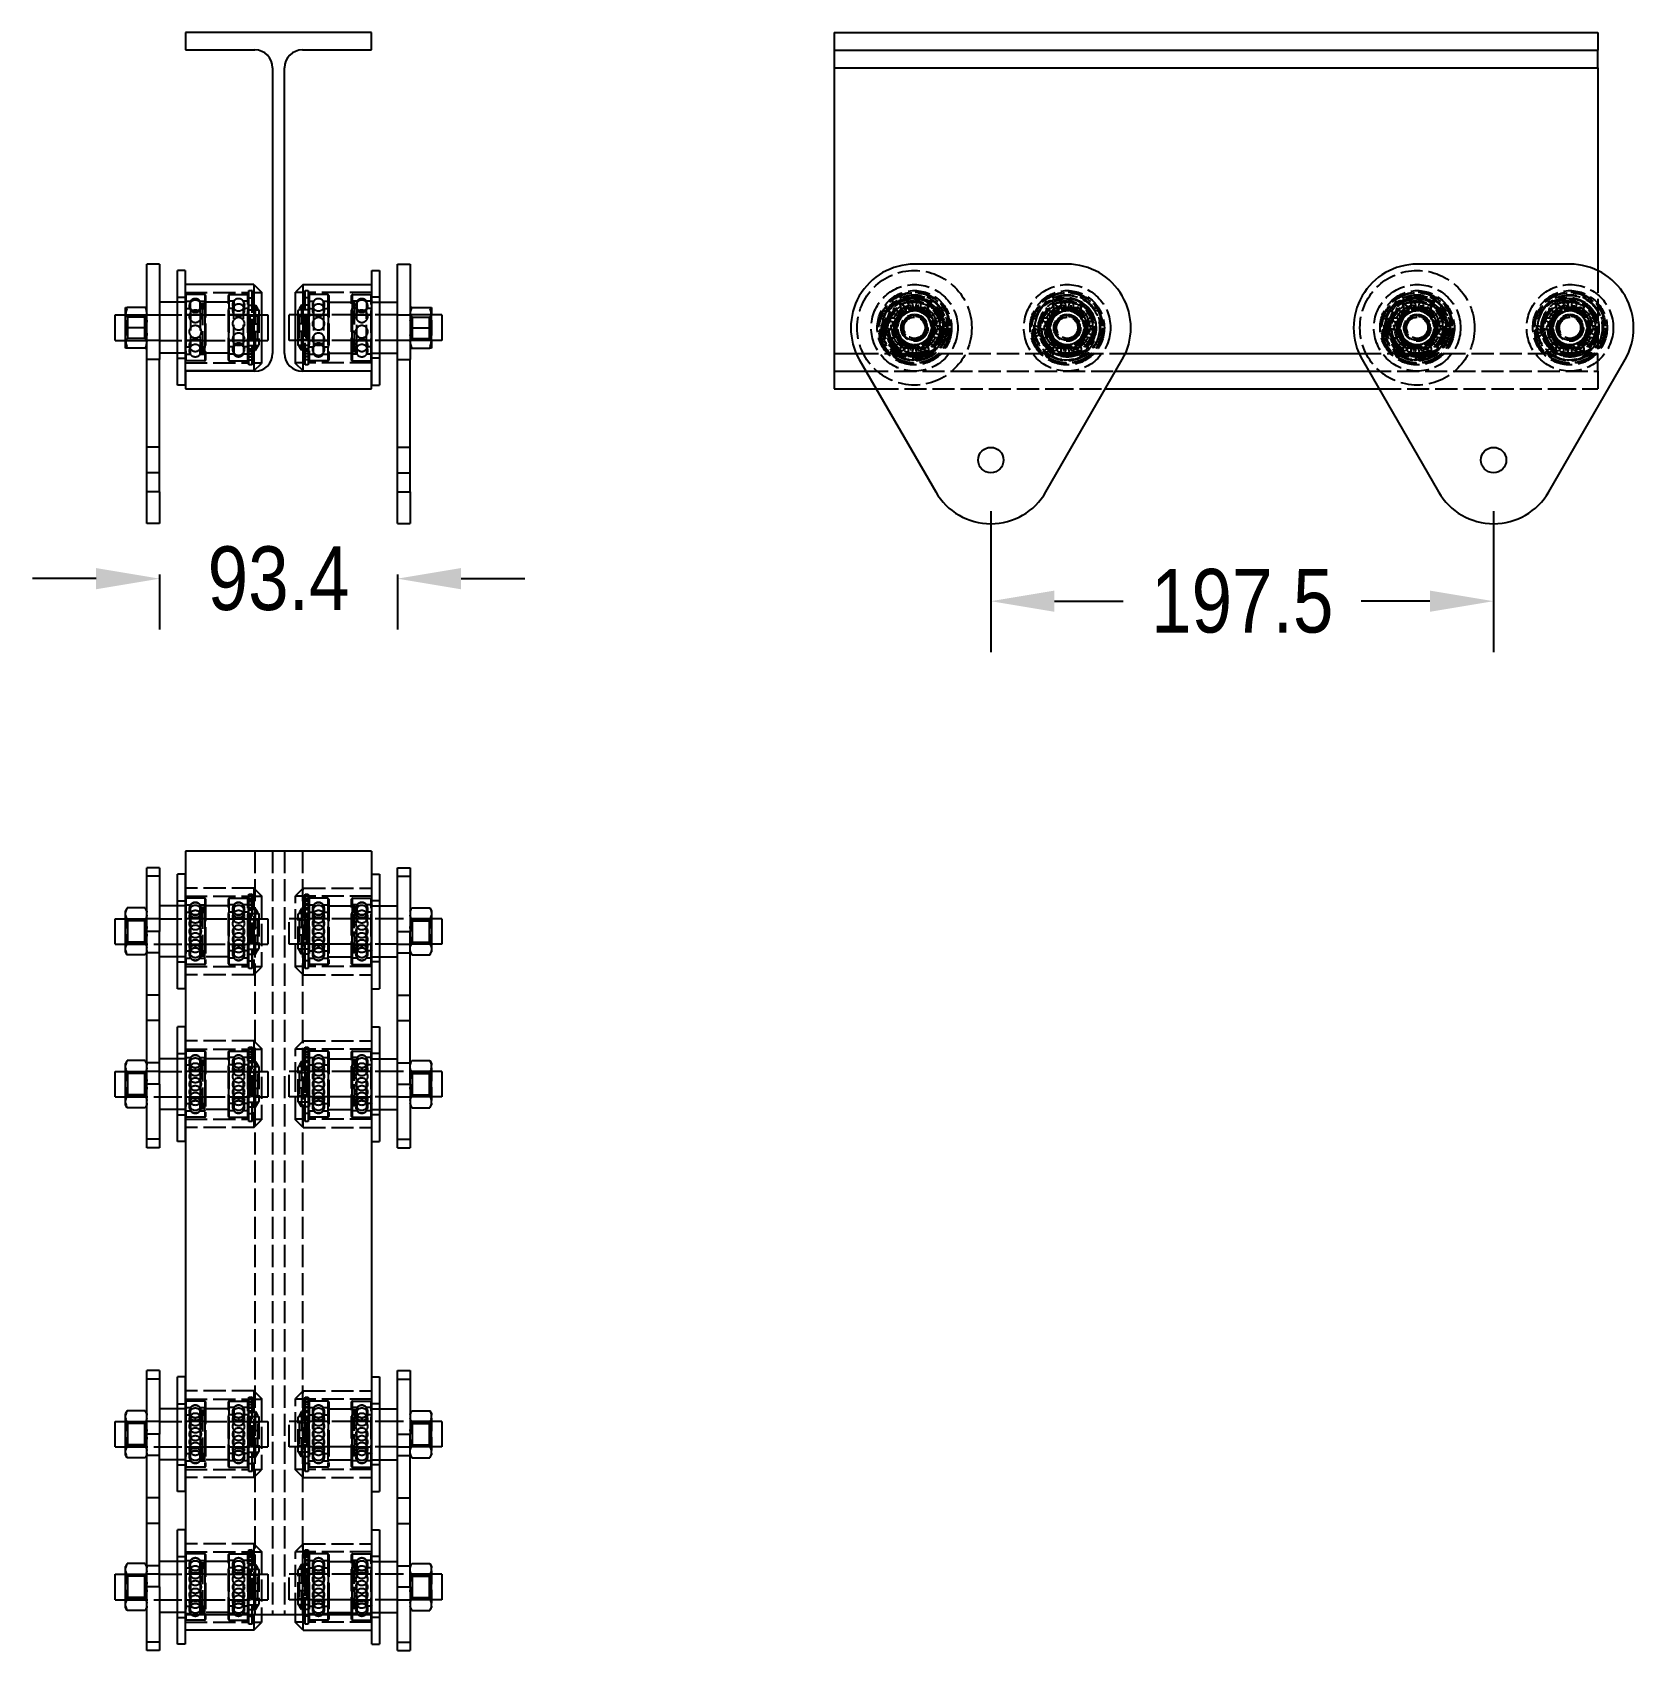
# Model space of a CAD drawing. Extents: x -982 to 1045, y -369 to 496.
# Drawn here: x -982 to -353, y -140 to 496 of the extents above; entities that cross this region are included whole.
import ezdxf

# ---------------------------------------------------------------- set-up
doc = ezdxf.new("R2010")
doc.units = 0
doc.linetypes.add('DASHED', pattern=[11.05, 8.7, -2.35])
doc.linetypes.add('DOT', pattern=[2.2, 1.1, -1.1])
doc.layers.get('0').update_dxf_attribs({"linetype": 'CONTINUOUS'})
doc.layers.get('Defpoints').update_dxf_attribs({"linetype": 'CONTINUOUS'})
doc.layers.add('DIMENSION', color=88, linetype='CONTINUOUS')
doc.layers.add('INVISIBLE', color=6, linetype='DOT')
doc.styles.get("Standard").update_dxf_attribs({"font": 'DejaVuSansCondensed.ttf'})
doc.dimstyles.get("Standard").update_dxf_attribs({"dimscale": 10, "dimtxt": 2.5, "dimasz": 2.5, "dimexe": 2, "dimexo": 2, "dimgap": 0.09, "dimtad": 0, "dimtih": 1, "dimtoh": 1, "dimdec": 1, "dimzin": 0, "dimdsep": 46, "dimtxsty": 'Standard', "dimcen": 1, "dimadec": 0, "dimazin": 0, "dimtfac": 1, "dimtdec": 4, "dimtofl": 0, "dimtmove": 0, "dimatfit": 3, "dimfxl": 1, "dimtolj": 1, "dimtzin": 0, "dimarcsym": 0})

msp = doc.modelspace()

# ---------------------------------------------------------------- blocks, each defined once
blk = doc.blocks.new('*D9')
at = {"layer": 'Defpoints', "color": 0}
for p in [(-605.79, 327.99), (-408.31, 327.99), (-408.31, 272.57)]:
    blk.add_point(p, dxfattribs=at)
at = {"layer": 'DIMENSION', "color": 0, "lineweight": -2}
for p, q in [((-605.79, 307.99), (-605.79, 252.57)), ((-408.31, 307.99), (-408.31, 252.57)), ((-580.79, 272.57), (-553.78, 272.57)), ((-433.31, 272.57), (-460.31, 272.57))]:
    blk.add_line(p, q, dxfattribs=at)
at = {"layer": 'DIMENSION', "color": 0}
for points in [[(-580.79, 276.73), (-580.79, 268.4), (-605.79, 272.57)], [(-433.31, 268.4), (-433.31, 276.73), (-408.31, 272.57)]]:
    blk.add_solid(points, dxfattribs=at)
at = {"layer": 'DIMENSION', "color": 0, "insert": (-507.05, 272.57), "char_height": 25, "attachment_point": 5}
blk.add_mtext('\\A1;197.5', dxfattribs=at)
blk = doc.blocks.new('*D11')
at = {"layer": 'Defpoints', "color": 0}
for p in [(-932.26, 303.02), (-838.87, 303.02), (-838.87, 281.42)]:
    blk.add_point(p, dxfattribs=at)
at = {"layer": 'DIMENSION', "color": 0, "lineweight": -2}
for p, q in [((-957.26, 281.42), (-982.26, 281.42)), ((-932.26, 283.02), (-932.26, 261.42)), ((-838.87, 283.02), (-838.87, 261.42)), ((-813.87, 281.42), (-788.87, 281.42))]:
    blk.add_line(p, q, dxfattribs=at)
at = {"layer": 'DIMENSION', "color": 0}
for points in [[(-957.26, 277.25), (-957.26, 285.59), (-932.26, 281.42)], [(-813.87, 285.59), (-813.87, 277.25), (-838.87, 281.42)]]:
    blk.add_solid(points, dxfattribs=at)
at = {"layer": 'DIMENSION', "color": 0, "insert": (-885.56, 281.42), "char_height": 25, "attachment_point": 5}
blk.add_mtext('\\A1;93.4', dxfattribs=at)

# ---------------------------------------------------------------- dimensions: what is measured, and where the dimension line sits
at = {"layer": 'DIMENSION'}
dim = msp.add_linear_dim(base=(-408.31, 272.57), p1=(-605.79, 327.99), p2=(-408.31, 327.99), dimstyle='Standard', override={"dimscale": 10}, dxfattribs=at)
dim.commit()
dim.dimension.update_dxf_attribs({"geometry": '*D9', "text_midpoint": (-507.05, 272.57)})
dim = msp.add_linear_dim(base=(-838.87, 281.42), p1=(-932.26, 303.02), p2=(-838.87, 303.02), dimstyle='Standard', dxfattribs=at)
dim.commit()
dim.dimension.update_dxf_attribs({"geometry": '*D11', "text_midpoint": (-885.56, 281.42)})

# ---------------------------------------------------------------- linework, layer by layer
for p, q in [((-922.06, 495.98), (-922.06, 489.08)), ((-849.06, 495.98), (-922.06, 495.98)), ((-849.06, 489.08), (-849.06, 495.98)), ((-667.36, 495.95), (-667.36, 489.05)), ((-667.36, 495.95), (-367.36, 495.95)), ((-367.36, 495.95), (-367.36, 489.05)), ((-922.06, 489.08), (-894.91, 489.08)), ((-876.21, 489.08), (-849.06, 489.08)), ((-667.36, 489.05), (-667.36, 482.05)), ((-667.36, 489.05), (-367.36, 489.05)), ((-367.36, 482.05), (-367.36, 489.05)), ((-887.91, 482.08), (-887.91, 369.88)), ((-883.21, 369.88), (-883.21, 482.08)), ((-667.36, 482.05), (-667.36, 369.85)), ((-667.36, 482.05), (-367.36, 482.05)), ((-367.36, 482.05), (-367.36, 402.39)), ((-937.26, 367.48), (-937.26, 404.98)), ((-932.26, 404.98), (-937.26, 404.98)), ((-932.26, 404.98), (-932.26, 367.48)), ((-838.87, 367.48), (-838.87, 404.98)), ((-838.87, 404.98), (-833.87, 404.98)), ((-833.87, 404.98), (-833.87, 367.48)), ((-575.79, 404.95), (-635.79, 404.95)), ((-378.31, 404.95), (-438.31, 404.95)), ((-895.26, 396.98), (-892.26, 393.98)), ((-875.87, 396.98), (-878.87, 393.98)), ((-925.26, 389.98), (-932.26, 389.98)), ((-845.87, 389.98), (-838.87, 389.98)), ((-925.26, 369.98), (-932.26, 369.98)), ((-845.87, 369.98), (-838.87, 369.98)), ((-667.36, 369.85), (-667.36, 362.85)), ((-667.36, 369.85), (-658.65, 369.85)), ((-552.93, 369.85), (-461.17, 369.85)), ((-937.26, 315.52), (-937.26, 367.48)), ((-932.26, 367.48), (-937.26, 367.48)), ((-932.26, 315.52), (-932.26, 367.48)), ((-922.06, 362.88), (-922.06, 355.98)), ((-894.91, 362.88), (-922.06, 362.88)), ((-895.26, 362.98), (-892.26, 365.98)), ((-875.87, 362.98), (-878.87, 365.98)), ((-849.06, 362.88), (-876.21, 362.88)), ((-849.06, 355.98), (-849.06, 362.88)), ((-838.87, 315.52), (-838.87, 367.48)), ((-838.87, 367.48), (-833.87, 367.48)), ((-833.87, 315.52), (-833.87, 367.48)), ((-667.36, 362.85), (-667.36, 355.95)), ((-667.36, 362.85), (-654.78, 362.85)), ((-657.44, 367.45), (-627.44, 315.49)), ((-584.14, 315.49), (-554.14, 367.45)), ((-556.79, 362.85), (-457.3, 362.85)), ((-459.96, 367.45), (-429.96, 315.49)), ((-386.66, 315.49), (-356.66, 367.45)), ((-922.06, 355.98), (-849.06, 355.98)), ((-667.36, 355.95), (-650.8, 355.95)), ((-560.78, 355.95), (-453.32, 355.95)), ((-937.26, 303.02), (-937.26, 315.52)), ((-932.26, 315.52), (-937.26, 315.52)), ((-932.26, 315.52), (-932.26, 303.02)), ((-838.87, 303.02), (-838.87, 315.52)), ((-838.87, 315.52), (-833.87, 315.52)), ((-833.87, 315.52), (-833.87, 303.02)), ((-932.26, 303.02), (-937.26, 303.02)), ((-838.87, 303.02), (-833.87, 303.02)), ((-849.06, 174.45), (-922.06, 174.45)), ((-922.06, 174.45), (-922.06, -125.55)), ((-849.06, 174.45), (-849.06, -125.55)), ((-932.26, 167.87), (-937.26, 167.87)), ((-937.26, 142.87), (-937.26, 167.87)), ((-932.26, 167.87), (-932.26, 142.87)), ((-838.87, 167.87), (-833.87, 167.87)), ((-838.87, 142.87), (-838.87, 167.87)), ((-833.87, 167.87), (-833.87, 142.87)), ((-925.26, 152.87), (-932.26, 152.87)), ((-845.87, 152.87), (-838.87, 152.87)), ((-937.26, 82.87), (-937.26, 142.87)), ((-932.26, 142.87), (-937.26, 142.87)), ((-932.26, 82.87), (-932.26, 142.87)), ((-838.87, 82.87), (-838.87, 142.87)), ((-838.87, 142.87), (-833.87, 142.87)), ((-833.87, 82.87), (-833.87, 142.87)), ((-925.26, 132.87), (-932.26, 132.87)), ((-845.87, 132.87), (-838.87, 132.87)), ((-925.26, 92.87), (-932.26, 92.87)), ((-845.87, 92.87), (-838.87, 92.87)), ((-937.26, 57.87), (-937.26, 82.87)), ((-932.26, 82.87), (-937.26, 82.87)), ((-932.26, 82.87), (-932.26, 57.87)), ((-838.87, 57.87), (-838.87, 82.87)), ((-838.87, 82.87), (-833.87, 82.87)), ((-833.87, 82.87), (-833.87, 57.87)), ((-925.26, 72.87), (-932.26, 72.87)), ((-845.87, 72.87), (-838.87, 72.87)), ((-932.26, 57.87), (-937.26, 57.87)), ((-838.87, 57.87), (-833.87, 57.87)), ((-932.26, -29.61), (-937.26, -29.61)), ((-937.26, -54.61), (-937.26, -29.61)), ((-932.26, -29.61), (-932.26, -54.61)), ((-838.87, -29.61), (-833.87, -29.61)), ((-838.87, -54.61), (-838.87, -29.61)), ((-833.87, -29.61), (-833.87, -54.61)), ((-925.26, -44.61), (-932.26, -44.61)), ((-845.87, -44.61), (-838.87, -44.61)), ((-937.26, -114.61), (-937.26, -54.61)), ((-932.26, -54.61), (-937.26, -54.61)), ((-932.26, -114.61), (-932.26, -54.61)), ((-838.87, -114.61), (-838.87, -54.61)), ((-838.87, -54.61), (-833.87, -54.61)), ((-833.87, -114.61), (-833.87, -54.61)), ((-925.26, -64.61), (-932.26, -64.61)), ((-845.87, -64.61), (-838.87, -64.61)), ((-925.26, -104.61), (-932.26, -104.61)), ((-845.87, -104.61), (-838.87, -104.61)), ((-937.26, -139.61), (-937.26, -114.61)), ((-932.26, -114.61), (-937.26, -114.61)), ((-932.26, -114.61), (-932.26, -139.61)), ((-838.87, -139.61), (-838.87, -114.61)), ((-838.87, -114.61), (-833.87, -114.61)), ((-833.87, -114.61), (-833.87, -139.61)), ((-925.26, -124.61), (-932.26, -124.61)), ((-849.06, -125.55), (-922.06, -125.55)), ((-845.87, -124.61), (-838.87, -124.61)), ((-895.26, -131.61), (-892.26, -128.61)), ((-875.87, -131.61), (-878.87, -128.61)), ((-932.26, -139.61), (-937.26, -139.61)), ((-838.87, -139.61), (-833.87, -139.61))]:
    msp.add_line(p, q)
at = {"color": 6}
for p, q in [((-925.26, 357.48), (-925.26, 402.48)), ((-922.26, 402.48), (-925.26, 402.48)), ((-922.26, 402.48), (-922.26, 357.48)), ((-848.87, 357.48), (-848.87, 402.48)), ((-848.87, 402.48), (-845.87, 402.48)), ((-845.87, 402.48), (-845.87, 357.48)), ((-895.26, 396.98), (-922.26, 396.98)), ((-895.26, 396.98), (-895.26, 362.98)), ((-875.87, 362.98), (-875.87, 396.98)), ((-875.87, 396.98), (-848.87, 396.98)), ((-892.26, 393.98), (-892.26, 365.98)), ((-878.87, 365.98), (-878.87, 393.98)), ((-581.34, 369.31), (-581.34, 369.31)), ((-895.26, 362.98), (-922.26, 362.98)), ((-875.87, 362.98), (-848.87, 362.98)), ((-922.26, 357.48), (-925.26, 357.48)), ((-848.87, 357.48), (-845.87, 357.48)), ((-922.26, 165.37), (-925.26, 165.37)), ((-925.26, 142.87), (-925.26, 165.37)), ((-922.26, 165.37), (-922.26, 120.37)), ((-848.87, 165.37), (-845.87, 165.37)), ((-848.87, 142.87), (-848.87, 165.37)), ((-845.87, 165.37), (-845.87, 120.37)), ((-922.06, 159.87), (-922.26, 159.87)), ((-849.06, 159.87), (-848.87, 159.87)), ((-925.26, 120.37), (-925.26, 142.87)), ((-848.87, 120.37), (-848.87, 142.87)), ((-922.06, 125.87), (-922.26, 125.87)), ((-849.06, 125.87), (-848.87, 125.87)), ((-922.26, 120.37), (-925.26, 120.37)), ((-848.87, 120.37), (-845.87, 120.37)), ((-922.26, 105.37), (-925.26, 105.37)), ((-925.26, 82.87), (-925.26, 105.37)), ((-922.26, 105.37), (-922.26, 60.37)), ((-848.87, 105.37), (-845.87, 105.37)), ((-848.87, 82.87), (-848.87, 105.37)), ((-845.87, 105.37), (-845.87, 60.37)), ((-922.06, 99.87), (-922.26, 99.87)), ((-849.06, 99.87), (-848.87, 99.87)), ((-925.26, 60.37), (-925.26, 82.87)), ((-848.87, 60.37), (-848.87, 82.87)), ((-922.06, 65.87), (-922.26, 65.87)), ((-849.06, 65.87), (-848.87, 65.87)), ((-922.26, 60.37), (-925.26, 60.37)), ((-848.87, 60.37), (-845.87, 60.37)), ((-922.26, -32.11), (-925.26, -32.11)), ((-925.26, -54.61), (-925.26, -32.11)), ((-922.26, -32.11), (-922.26, -77.11)), ((-922.06, -37.61), (-922.26, -37.61)), ((-849.06, -37.61), (-848.87, -37.61)), ((-848.87, -32.11), (-845.87, -32.11)), ((-848.87, -54.61), (-848.87, -32.11)), ((-845.87, -32.11), (-845.87, -77.11)), ((-925.26, -77.11), (-925.26, -54.61)), ((-848.87, -77.11), (-848.87, -54.61)), ((-922.06, -71.61), (-922.26, -71.61)), ((-849.06, -71.61), (-848.87, -71.61)), ((-922.26, -77.11), (-925.26, -77.11)), ((-848.87, -77.11), (-845.87, -77.11)), ((-922.26, -92.11), (-925.26, -92.11)), ((-925.26, -114.61), (-925.26, -92.11)), ((-922.26, -92.11), (-922.26, -137.11)), ((-848.87, -92.11), (-845.87, -92.11)), ((-848.87, -114.61), (-848.87, -92.11)), ((-845.87, -92.11), (-845.87, -137.11)), ((-922.06, -97.61), (-922.26, -97.61)), ((-849.06, -97.61), (-848.87, -97.61)), ((-925.26, -137.11), (-925.26, -114.61)), ((-848.87, -137.11), (-848.87, -114.61)), ((-895.26, -125.55), (-895.26, -131.61)), ((-892.26, -125.55), (-892.26, -128.61)), ((-878.87, -128.61), (-878.87, -125.55)), ((-875.87, -131.61), (-875.87, -125.55)), ((-895.26, -131.61), (-922.26, -131.61)), ((-875.87, -131.61), (-848.87, -131.61)), ((-922.26, -137.11), (-925.26, -137.11)), ((-848.87, -137.11), (-845.87, -137.11))]:
    msp.add_line(p, q, dxfattribs=at)
at = {"color": 1}
for p, q in [((-945.66, 387.98), (-944.99, 387.98)), ((-945.66, 384.96), (-945.66, 387.98)), ((-944.99, 387.98), (-945.17, 387.4)), ((-937.93, 387.98), (-944.99, 387.98)), ((-937.26, 387.98), (-937.93, 387.98)), ((-937.93, 387.98), (-937.74, 387.4)), ((-833.2, 387.98), (-833.87, 387.98)), ((-833.38, 387.4), (-833.2, 387.98)), ((-833.2, 387.98), (-826.13, 387.98)), ((-826.13, 387.98), (-825.47, 387.98)), ((-825.95, 387.4), (-826.13, 387.98)), ((-825.47, 387.98), (-825.47, 384.96)), ((-642.15, 384.93), (-640.41, 387.95)), ((-640.41, 387.95), (-636.92, 387.95)), ((-634.65, 387.95), (-636.92, 387.95)), ((-634.65, 387.95), (-631.17, 387.95)), ((-631.17, 387.95), (-629.43, 384.93)), ((-582.15, 384.93), (-580.41, 387.95)), ((-580.41, 387.95), (-576.92, 387.95)), ((-574.65, 387.95), (-576.92, 387.95)), ((-574.65, 387.95), (-571.17, 387.95)), ((-571.17, 387.95), (-569.43, 384.93)), ((-444.67, 384.93), (-442.93, 387.95)), ((-442.93, 387.95), (-439.44, 387.95)), ((-437.17, 387.95), (-439.44, 387.95)), ((-437.17, 387.95), (-433.69, 387.95)), ((-433.69, 387.95), (-431.95, 384.93)), ((-384.67, 384.93), (-382.93, 387.95)), ((-382.93, 387.95), (-379.44, 387.95)), ((-377.17, 387.95), (-379.44, 387.95)), ((-377.17, 387.95), (-373.69, 387.95)), ((-373.69, 387.95), (-371.95, 384.93)), ((-945.64, 385.12), (-945.66, 384.96)), ((-945.66, 383), (-945.66, 384.96)), ((-945.66, 376.96), (-945.66, 383)), ((-945.66, 383), (-945.58, 382.36)), ((-945.54, 385.84), (-945.64, 385.12)), ((-945.58, 382.36), (-945.44, 381.63)), ((-945.39, 386.59), (-945.54, 385.84)), ((-945.44, 381.63), (-945.25, 380.84)), ((-945.17, 387.4), (-945.39, 386.59)), ((-937.74, 387.4), (-937.53, 386.59)), ((-937.47, 381.63), (-937.66, 380.84)), ((-937.53, 386.59), (-937.37, 385.84)), ((-937.33, 382.36), (-937.47, 381.63)), ((-937.37, 385.84), (-937.27, 385.12)), ((-937.26, 383), (-937.33, 382.36)), ((-937.27, 385.12), (-937.26, 384.96)), ((-833.87, 384.96), (-833.85, 385.12)), ((-833.79, 382.36), (-833.87, 383)), ((-833.85, 385.12), (-833.75, 385.84)), ((-833.65, 381.63), (-833.79, 382.36)), ((-833.75, 385.84), (-833.6, 386.59)), ((-833.46, 380.84), (-833.65, 381.63)), ((-833.6, 386.59), (-833.38, 387.4)), ((-825.74, 386.59), (-825.95, 387.4)), ((-825.87, 380.84), (-825.68, 381.63)), ((-825.58, 385.84), (-825.74, 386.59)), ((-825.68, 381.63), (-825.54, 382.36)), ((-825.48, 385.12), (-825.58, 385.84)), ((-825.54, 382.36), (-825.47, 383)), ((-825.47, 384.96), (-825.48, 385.12)), ((-825.47, 383), (-825.47, 384.96)), ((-825.47, 383), (-825.47, 376.96)), ((-645.02, 379.95), (-643.28, 382.97)), ((-642.15, 384.93), (-643.28, 382.97)), ((-628.29, 382.97), (-629.43, 384.93)), ((-628.29, 382.97), (-626.55, 379.95)), ((-585.02, 379.95), (-583.28, 382.97)), ((-582.15, 384.93), (-583.28, 382.97)), ((-568.29, 382.97), (-569.43, 384.93)), ((-568.29, 382.97), (-566.55, 379.95)), ((-447.55, 379.95), (-445.8, 382.97)), ((-444.67, 384.93), (-445.8, 382.97)), ((-430.81, 382.97), (-431.95, 384.93)), ((-430.81, 382.97), (-429.07, 379.95)), ((-387.55, 379.95), (-385.8, 382.97)), ((-384.67, 384.93), (-385.8, 382.97)), ((-370.81, 382.97), (-371.95, 384.93)), ((-370.81, 382.97), (-369.07, 379.95)), ((-945.58, 377.6), (-945.66, 376.96)), ((-945.66, 375), (-945.66, 376.96)), ((-945.66, 371.98), (-945.66, 375)), ((-945.66, 375), (-945.64, 374.84)), ((-945.44, 378.33), (-945.58, 377.6)), ((-945.25, 379.12), (-945.44, 378.33)), ((-945.25, 380.84), (-944.99, 379.98)), ((-944.99, 379.98), (-945.25, 379.12)), ((-944.99, 379.98), (-944.99, 379.98)), ((-937.93, 379.98), (-944.99, 379.98)), ((-937.66, 380.84), (-937.93, 379.98)), ((-937.93, 379.98), (-937.93, 379.98)), ((-937.93, 379.98), (-937.66, 379.12)), ((-937.66, 379.12), (-937.47, 378.33)), ((-937.47, 378.33), (-937.33, 377.6)), ((-937.33, 377.6), (-937.26, 376.96)), ((-937.26, 375), (-937.27, 374.84)), ((-833.87, 376.96), (-833.79, 377.6)), ((-833.85, 374.84), (-833.87, 375)), ((-833.79, 377.6), (-833.65, 378.33)), ((-833.65, 378.33), (-833.46, 379.12)), ((-833.2, 379.98), (-833.46, 380.84)), ((-833.46, 379.12), (-833.2, 379.98)), ((-833.2, 379.98), (-833.2, 379.98)), ((-833.2, 379.98), (-826.13, 379.98)), ((-826.13, 379.98), (-825.87, 380.84)), ((-826.13, 379.98), (-826.13, 379.98)), ((-825.87, 379.12), (-826.13, 379.98)), ((-825.68, 378.33), (-825.87, 379.12)), ((-825.54, 377.6), (-825.68, 378.33)), ((-825.47, 376.96), (-825.54, 377.6)), ((-825.48, 374.84), (-825.47, 375)), ((-825.47, 375), (-825.47, 376.96)), ((-825.47, 375), (-825.47, 371.98)), ((-643.28, 376.93), (-645.02, 379.95)), ((-643.28, 376.93), (-642.15, 374.97)), ((-629.43, 374.97), (-628.29, 376.93)), ((-626.55, 379.95), (-628.29, 376.93)), ((-583.28, 376.93), (-585.02, 379.95)), ((-583.28, 376.93), (-582.15, 374.97)), ((-569.43, 374.97), (-568.29, 376.93)), ((-566.55, 379.95), (-568.29, 376.93)), ((-445.8, 376.93), (-447.55, 379.95)), ((-445.8, 376.93), (-444.67, 374.97)), ((-431.95, 374.97), (-430.81, 376.93)), ((-429.07, 379.95), (-430.81, 376.93)), ((-385.8, 376.93), (-387.55, 379.95)), ((-385.8, 376.93), (-384.67, 374.97)), ((-371.95, 374.97), (-370.81, 376.93)), ((-369.07, 379.95), (-370.81, 376.93)), ((-944.99, 371.98), (-945.66, 371.98)), ((-945.64, 374.84), (-945.54, 374.12)), ((-945.54, 374.12), (-945.39, 373.37)), ((-945.39, 373.37), (-945.17, 372.56)), ((-945.17, 372.56), (-944.99, 371.98)), ((-937.93, 371.98), (-944.99, 371.98)), ((-937.93, 371.98), (-944.99, 371.98)), ((-937.93, 371.98), (-944.99, 371.98)), ((-937.93, 371.98), (-944.99, 371.98)), ((-937.74, 372.56), (-937.93, 371.98)), ((-937.93, 371.98), (-937.26, 371.98)), ((-937.53, 373.37), (-937.74, 372.56)), ((-937.37, 374.12), (-937.53, 373.37)), ((-937.27, 374.84), (-937.37, 374.12)), ((-833.87, 371.98), (-833.2, 371.98)), ((-833.75, 374.12), (-833.85, 374.84)), ((-833.6, 373.37), (-833.75, 374.12)), ((-833.38, 372.56), (-833.6, 373.37)), ((-833.2, 371.98), (-833.38, 372.56)), ((-833.2, 371.98), (-826.13, 371.98)), ((-833.2, 371.98), (-826.13, 371.98)), ((-833.2, 371.98), (-826.13, 371.98)), ((-833.2, 371.98), (-826.13, 371.98)), ((-826.13, 371.98), (-825.95, 372.56)), ((-825.47, 371.98), (-826.13, 371.98)), ((-825.95, 372.56), (-825.74, 373.37)), ((-825.74, 373.37), (-825.58, 374.12)), ((-825.58, 374.12), (-825.48, 374.84)), ((-640.41, 371.95), (-642.15, 374.97)), ((-636.92, 371.95), (-640.41, 371.95)), ((-636.92, 371.95), (-634.65, 371.95)), ((-631.17, 371.95), (-634.65, 371.95)), ((-629.43, 374.97), (-631.17, 371.95)), ((-580.41, 371.95), (-582.15, 374.97)), ((-576.92, 371.95), (-580.41, 371.95)), ((-576.92, 371.95), (-574.65, 371.95)), ((-571.17, 371.95), (-574.65, 371.95)), ((-569.43, 374.97), (-571.17, 371.95)), ((-442.93, 371.95), (-444.67, 374.97)), ((-439.44, 371.95), (-442.93, 371.95)), ((-439.44, 371.95), (-437.17, 371.95)), ((-433.69, 371.95), (-437.17, 371.95)), ((-431.95, 374.97), (-433.69, 371.95)), ((-382.93, 371.95), (-384.67, 374.97)), ((-379.44, 371.95), (-382.93, 371.95)), ((-379.44, 371.95), (-377.17, 371.95)), ((-373.69, 371.95), (-377.17, 371.95)), ((-371.95, 374.97), (-373.69, 371.95)), ((-944.99, 152.11), (-945.66, 150.95)), ((-945.66, 150.37), (-945.66, 150.95)), ((-945.58, 150.73), (-945.66, 150.37)), ((-945.66, 149.23), (-945.66, 150.37)), ((-945.66, 144.01), (-945.66, 149.23)), ((-945.66, 149.23), (-945.64, 149.14)), ((-945.64, 149.14), (-945.54, 148.73)), ((-945.44, 151.16), (-945.58, 150.73)), ((-945.54, 148.73), (-945.39, 148.3)), ((-945.32, 146.19), (-945.5, 145.3)), ((-945.25, 151.61), (-945.44, 151.16)), ((-945.39, 148.3), (-945.17, 147.83)), ((-945.08, 147.15), (-945.32, 146.19)), ((-944.99, 152.11), (-945.25, 151.61)), ((-945.17, 147.83), (-944.99, 147.49)), ((-944.99, 147.49), (-945.08, 147.15)), ((-937.93, 152.11), (-944.99, 152.11)), ((-937.93, 147.49), (-944.99, 147.49)), ((-937.26, 150.95), (-937.93, 152.11)), ((-937.93, 152.11), (-937.66, 151.61)), ((-937.74, 147.83), (-937.93, 147.49)), ((-937.93, 147.49), (-937.83, 147.15)), ((-937.83, 147.15), (-937.59, 146.19)), ((-937.53, 148.3), (-937.74, 147.83)), ((-937.66, 151.61), (-937.47, 151.16)), ((-937.59, 146.19), (-937.42, 145.3)), ((-937.37, 148.73), (-937.53, 148.3)), ((-937.47, 151.16), (-937.33, 150.73)), ((-937.27, 149.14), (-937.37, 148.73)), ((-937.33, 150.73), (-937.26, 150.37)), ((-937.26, 149.23), (-937.27, 149.14)), ((-833.87, 150.95), (-833.2, 152.11)), ((-833.87, 150.37), (-833.79, 150.73)), ((-833.85, 149.14), (-833.87, 149.23)), ((-833.75, 148.73), (-833.85, 149.14)), ((-833.79, 150.73), (-833.65, 151.16)), ((-833.6, 148.3), (-833.75, 148.73)), ((-833.7, 145.3), (-833.53, 146.19)), ((-833.65, 151.16), (-833.46, 151.61)), ((-833.38, 147.83), (-833.6, 148.3)), ((-833.53, 146.19), (-833.29, 147.15)), ((-833.46, 151.61), (-833.2, 152.11)), ((-833.2, 147.49), (-833.38, 147.83)), ((-833.29, 147.15), (-833.2, 147.49)), ((-833.2, 152.11), (-833.2, 152.11)), ((-833.2, 152.11), (-826.13, 152.11)), ((-833.2, 147.49), (-826.13, 147.49)), ((-826.13, 152.11), (-825.47, 150.95)), ((-825.87, 151.61), (-826.13, 152.11)), ((-826.13, 152.11), (-826.13, 152.11)), ((-826.13, 147.49), (-825.95, 147.83)), ((-826.04, 147.15), (-826.13, 147.49)), ((-825.8, 146.19), (-826.04, 147.15)), ((-825.95, 147.83), (-825.74, 148.3)), ((-825.68, 151.16), (-825.87, 151.61)), ((-825.63, 145.3), (-825.8, 146.19)), ((-825.74, 148.3), (-825.58, 148.73)), ((-825.54, 150.73), (-825.68, 151.16)), ((-825.58, 148.73), (-825.48, 149.14)), ((-825.47, 150.37), (-825.54, 150.73)), ((-825.48, 149.14), (-825.47, 149.23)), ((-825.47, 150.95), (-825.47, 150.37)), ((-825.47, 150.37), (-825.47, 149.23)), ((-825.47, 149.23), (-825.47, 144.01)), ((-945.61, 144.46), (-945.66, 144.01)), ((-945.66, 141.74), (-945.66, 144.01)), ((-945.66, 141.74), (-945.61, 141.28)), ((-945.66, 136.51), (-945.66, 141.74)), ((-945.5, 145.3), (-945.61, 144.46)), ((-945.61, 141.28), (-945.5, 140.45)), ((-945.5, 140.45), (-945.32, 139.56)), ((-937.42, 140.45), (-937.59, 139.56)), ((-937.42, 145.3), (-937.3, 144.46)), ((-937.3, 141.28), (-937.42, 140.45)), ((-937.3, 144.46), (-937.26, 144.01)), ((-937.26, 141.74), (-937.3, 141.28)), ((-833.87, 144.01), (-833.82, 144.46)), ((-833.82, 141.28), (-833.87, 141.74)), ((-833.82, 144.46), (-833.7, 145.3)), ((-833.7, 140.45), (-833.82, 141.28)), ((-833.53, 139.56), (-833.7, 140.45)), ((-825.8, 139.56), (-825.63, 140.45)), ((-825.51, 144.46), (-825.63, 145.3)), ((-825.63, 140.45), (-825.51, 141.28)), ((-825.47, 144.01), (-825.51, 144.46)), ((-825.51, 141.28), (-825.47, 141.74)), ((-825.47, 144.01), (-825.47, 141.74)), ((-825.47, 141.74), (-825.47, 136.51)), ((-945.64, 136.61), (-945.66, 136.51)), ((-945.66, 135.38), (-945.66, 136.51)), ((-945.66, 134.79), (-945.66, 135.38)), ((-945.66, 135.38), (-945.58, 135.01)), ((-944.99, 133.64), (-945.66, 134.79)), ((-945.54, 137.02), (-945.64, 136.61)), ((-945.58, 135.01), (-945.44, 134.59)), ((-945.39, 137.45), (-945.54, 137.02)), ((-945.44, 134.59), (-945.25, 134.13)), ((-945.17, 137.92), (-945.39, 137.45)), ((-945.32, 139.56), (-945.08, 138.6)), ((-945.25, 134.13), (-944.99, 133.64)), ((-944.99, 138.25), (-945.17, 137.92)), ((-945.08, 138.6), (-944.99, 138.25)), ((-937.93, 138.25), (-944.99, 138.25)), ((-944.99, 133.64), (-944.99, 133.64)), ((-937.93, 133.64), (-944.99, 133.64)), ((-937.83, 138.6), (-937.93, 138.25)), ((-937.93, 138.25), (-937.74, 137.92)), ((-937.26, 134.79), (-937.93, 133.64)), ((-937.66, 134.13), (-937.93, 133.64)), ((-937.93, 133.64), (-937.93, 133.64)), ((-937.59, 139.56), (-937.83, 138.6)), ((-937.74, 137.92), (-937.53, 137.45)), ((-937.47, 134.59), (-937.66, 134.13)), ((-937.53, 137.45), (-937.37, 137.02)), ((-937.33, 135.01), (-937.47, 134.59)), ((-937.37, 137.02), (-937.27, 136.61)), ((-937.26, 135.38), (-937.33, 135.01)), ((-937.27, 136.61), (-937.26, 136.51)), ((-833.87, 136.51), (-833.85, 136.61)), ((-833.79, 135.01), (-833.87, 135.38)), ((-833.87, 134.79), (-833.2, 133.64)), ((-833.85, 136.61), (-833.75, 137.02)), ((-833.65, 134.59), (-833.79, 135.01)), ((-833.75, 137.02), (-833.6, 137.45)), ((-833.46, 134.13), (-833.65, 134.59)), ((-833.6, 137.45), (-833.38, 137.92)), ((-833.29, 138.6), (-833.53, 139.56)), ((-833.2, 133.64), (-833.46, 134.13)), ((-833.38, 137.92), (-833.2, 138.25)), ((-833.2, 138.25), (-833.29, 138.6)), ((-833.2, 138.25), (-826.13, 138.25)), ((-833.2, 133.64), (-826.13, 133.64)), ((-826.13, 138.25), (-826.04, 138.6)), ((-825.95, 137.92), (-826.13, 138.25)), ((-826.13, 133.64), (-825.47, 134.79)), ((-826.13, 133.64), (-825.87, 134.13)), ((-826.04, 138.6), (-825.8, 139.56)), ((-825.74, 137.45), (-825.95, 137.92)), ((-825.87, 134.13), (-825.68, 134.59)), ((-825.58, 137.02), (-825.74, 137.45)), ((-825.68, 134.59), (-825.54, 135.01)), ((-825.48, 136.61), (-825.58, 137.02)), ((-825.54, 135.01), (-825.47, 135.38)), ((-825.47, 136.51), (-825.48, 136.61)), ((-825.47, 136.51), (-825.47, 135.38)), ((-825.47, 135.38), (-825.47, 134.79)), ((-944.99, 92.11), (-945.66, 90.95)), ((-945.66, 90.37), (-945.66, 90.95)), ((-945.58, 90.73), (-945.66, 90.37)), ((-945.66, 89.23), (-945.66, 90.37)), ((-945.66, 84.01), (-945.66, 89.23)), ((-945.66, 89.23), (-945.64, 89.14)), ((-945.64, 89.14), (-945.54, 88.73)), ((-945.44, 91.16), (-945.58, 90.73)), ((-945.25, 91.61), (-945.44, 91.16)), ((-944.99, 92.11), (-945.25, 91.61)), ((-937.93, 92.11), (-944.99, 92.11)), ((-937.26, 90.95), (-937.93, 92.11)), ((-937.93, 92.11), (-937.66, 91.61)), ((-937.66, 91.61), (-937.47, 91.16)), ((-937.47, 91.16), (-937.33, 90.73)), ((-937.27, 89.14), (-937.37, 88.73)), ((-937.33, 90.73), (-937.26, 90.37)), ((-937.26, 89.23), (-937.27, 89.14)), ((-833.87, 90.95), (-833.2, 92.11)), ((-833.87, 90.37), (-833.79, 90.73)), ((-833.85, 89.14), (-833.87, 89.23)), ((-833.75, 88.73), (-833.85, 89.14)), ((-833.79, 90.73), (-833.65, 91.16)), ((-833.65, 91.16), (-833.46, 91.61)), ((-833.46, 91.61), (-833.2, 92.11)), ((-833.2, 92.11), (-826.13, 92.11)), ((-826.13, 92.11), (-825.47, 90.95)), ((-825.87, 91.61), (-826.13, 92.11)), ((-825.68, 91.16), (-825.87, 91.61)), ((-825.54, 90.73), (-825.68, 91.16)), ((-825.58, 88.73), (-825.48, 89.14)), ((-825.47, 90.37), (-825.54, 90.73)), ((-825.48, 89.14), (-825.47, 89.23)), ((-825.47, 90.95), (-825.47, 90.37)), ((-825.47, 89.23), (-825.47, 90.37)), ((-825.47, 89.23), (-825.47, 84.01)), ((-945.61, 84.46), (-945.66, 84.01)), ((-945.66, 81.74), (-945.66, 84.01)), ((-945.5, 85.3), (-945.61, 84.46)), ((-945.54, 88.73), (-945.39, 88.3)), ((-945.32, 86.19), (-945.5, 85.3)), ((-945.39, 88.3), (-945.17, 87.83)), ((-945.08, 87.15), (-945.32, 86.19)), ((-945.17, 87.83), (-944.99, 87.49)), ((-944.99, 87.49), (-945.08, 87.15)), ((-937.93, 87.49), (-944.99, 87.49)), ((-937.74, 87.83), (-937.93, 87.49)), ((-937.93, 87.49), (-937.83, 87.15)), ((-937.83, 87.15), (-937.59, 86.19)), ((-937.53, 88.3), (-937.74, 87.83)), ((-937.59, 86.19), (-937.42, 85.3)), ((-937.37, 88.73), (-937.53, 88.3)), ((-937.42, 85.3), (-937.3, 84.46)), ((-937.3, 84.46), (-937.26, 84.01)), ((-833.87, 84.01), (-833.82, 84.46)), ((-833.82, 84.46), (-833.7, 85.3)), ((-833.6, 88.3), (-833.75, 88.73)), ((-833.7, 85.3), (-833.53, 86.19)), ((-833.38, 87.83), (-833.6, 88.3)), ((-833.53, 86.19), (-833.29, 87.15)), ((-833.2, 87.49), (-833.38, 87.83)), ((-833.29, 87.15), (-833.2, 87.49)), ((-833.2, 87.49), (-826.13, 87.49)), ((-826.13, 87.49), (-825.95, 87.83)), ((-826.04, 87.15), (-826.13, 87.49)), ((-825.8, 86.19), (-826.04, 87.15)), ((-825.95, 87.83), (-825.74, 88.3)), ((-825.63, 85.3), (-825.8, 86.19)), ((-825.74, 88.3), (-825.58, 88.73)), ((-825.51, 84.46), (-825.63, 85.3)), ((-825.47, 84.01), (-825.51, 84.46)), ((-825.47, 81.74), (-825.47, 84.01)), ((-945.66, 81.74), (-945.61, 81.28)), ((-945.66, 76.51), (-945.66, 81.74)), ((-945.64, 76.61), (-945.66, 76.51)), ((-945.66, 75.38), (-945.66, 76.51)), ((-945.54, 77.02), (-945.64, 76.61)), ((-945.61, 81.28), (-945.5, 80.45)), ((-945.39, 77.45), (-945.54, 77.02)), ((-945.5, 80.45), (-945.32, 79.56)), ((-945.17, 77.92), (-945.39, 77.45)), ((-945.32, 79.56), (-945.08, 78.6)), ((-944.99, 78.25), (-945.17, 77.92)), ((-945.08, 78.6), (-944.99, 78.25)), ((-937.93, 78.25), (-944.99, 78.25)), ((-937.83, 78.6), (-937.93, 78.25)), ((-937.93, 78.25), (-937.74, 77.92)), ((-937.59, 79.56), (-937.83, 78.6)), ((-937.74, 77.92), (-937.53, 77.45)), ((-937.42, 80.45), (-937.59, 79.56)), ((-937.53, 77.45), (-937.37, 77.02)), ((-937.3, 81.28), (-937.42, 80.45)), ((-937.37, 77.02), (-937.27, 76.61)), ((-937.26, 81.74), (-937.3, 81.28)), ((-937.27, 76.61), (-937.26, 76.51)), ((-833.82, 81.28), (-833.87, 81.74)), ((-833.87, 76.51), (-833.85, 76.61)), ((-833.85, 76.61), (-833.75, 77.02)), ((-833.7, 80.45), (-833.82, 81.28)), ((-833.75, 77.02), (-833.6, 77.45)), ((-833.53, 79.56), (-833.7, 80.45)), ((-833.6, 77.45), (-833.38, 77.92)), ((-833.29, 78.6), (-833.53, 79.56)), ((-833.38, 77.92), (-833.2, 78.25)), ((-833.2, 78.25), (-833.29, 78.6)), ((-833.2, 78.25), (-826.13, 78.25)), ((-826.13, 78.25), (-826.04, 78.6)), ((-825.95, 77.92), (-826.13, 78.25)), ((-826.04, 78.6), (-825.8, 79.56)), ((-825.74, 77.45), (-825.95, 77.92)), ((-825.8, 79.56), (-825.63, 80.45)), ((-825.58, 77.02), (-825.74, 77.45)), ((-825.63, 80.45), (-825.51, 81.28)), ((-825.48, 76.61), (-825.58, 77.02)), ((-825.51, 81.28), (-825.47, 81.74)), ((-825.47, 76.51), (-825.48, 76.61)), ((-825.47, 81.74), (-825.47, 76.51)), ((-825.47, 75.38), (-825.47, 76.51)), ((-945.66, 74.79), (-945.66, 75.38)), ((-945.66, 75.38), (-945.58, 75.01)), ((-944.99, 73.64), (-945.66, 74.79)), ((-945.58, 75.01), (-945.44, 74.59)), ((-945.44, 74.59), (-945.25, 74.13)), ((-945.25, 74.13), (-944.99, 73.64)), ((-944.99, 73.64), (-944.99, 73.64)), ((-937.93, 73.64), (-944.99, 73.64)), ((-937.26, 74.79), (-937.93, 73.64)), ((-937.66, 74.13), (-937.93, 73.64)), ((-937.93, 73.64), (-937.93, 73.64)), ((-937.47, 74.59), (-937.66, 74.13)), ((-937.33, 75.01), (-937.47, 74.59)), ((-937.26, 75.38), (-937.33, 75.01)), ((-833.79, 75.01), (-833.87, 75.38)), ((-833.87, 74.79), (-833.2, 73.64)), ((-833.65, 74.59), (-833.79, 75.01)), ((-833.46, 74.13), (-833.65, 74.59)), ((-833.2, 73.64), (-833.46, 74.13)), ((-833.2, 73.64), (-833.2, 73.64)), ((-833.2, 73.64), (-826.13, 73.64)), ((-826.13, 73.64), (-825.47, 74.79)), ((-826.13, 73.64), (-825.87, 74.13)), ((-826.13, 73.64), (-826.13, 73.64)), ((-825.87, 74.13), (-825.68, 74.59)), ((-825.68, 74.59), (-825.54, 75.01)), ((-825.54, 75.01), (-825.47, 75.38)), ((-825.47, 75.38), (-825.47, 74.79)), ((-944.99, -45.37), (-945.66, -46.53)), ((-945.66, -47.11), (-945.66, -46.53)), ((-945.58, -46.75), (-945.66, -47.11)), ((-945.66, -48.24), (-945.66, -47.11)), ((-945.66, -53.47), (-945.66, -48.24)), ((-945.66, -48.24), (-945.64, -48.34)), ((-945.64, -48.34), (-945.54, -48.75)), ((-945.44, -46.32), (-945.58, -46.75)), ((-945.54, -48.75), (-945.39, -49.18)), ((-945.25, -45.87), (-945.44, -46.32)), ((-945.39, -49.18), (-945.17, -49.65)), ((-945.08, -50.33), (-945.32, -51.29)), ((-944.99, -45.37), (-945.25, -45.87)), ((-945.17, -49.65), (-944.99, -49.99)), ((-944.99, -49.99), (-945.08, -50.33)), ((-937.93, -45.37), (-944.99, -45.37)), ((-937.93, -49.99), (-944.99, -49.99)), ((-937.26, -46.53), (-937.93, -45.37)), ((-937.93, -45.37), (-937.66, -45.87)), ((-937.74, -49.65), (-937.93, -49.99)), ((-937.93, -49.99), (-937.83, -50.33)), ((-937.83, -50.33), (-937.59, -51.29)), ((-937.53, -49.18), (-937.74, -49.65)), ((-937.66, -45.87), (-937.47, -46.32)), ((-937.37, -48.75), (-937.53, -49.18)), ((-937.47, -46.32), (-937.33, -46.75)), ((-937.27, -48.34), (-937.37, -48.75)), ((-937.33, -46.75), (-937.26, -47.11)), ((-937.26, -48.24), (-937.27, -48.34)), ((-833.87, -46.53), (-833.2, -45.37)), ((-833.87, -47.11), (-833.79, -46.75)), ((-833.85, -48.34), (-833.87, -48.24)), ((-833.75, -48.75), (-833.85, -48.34)), ((-833.79, -46.75), (-833.65, -46.32)), ((-833.6, -49.18), (-833.75, -48.75)), ((-833.65, -46.32), (-833.46, -45.87)), ((-833.38, -49.65), (-833.6, -49.18)), ((-833.53, -51.29), (-833.29, -50.33)), ((-833.46, -45.87), (-833.2, -45.37)), ((-833.2, -49.99), (-833.38, -49.65)), ((-833.29, -50.33), (-833.2, -49.99)), ((-833.2, -45.37), (-826.13, -45.37)), ((-833.2, -49.99), (-826.13, -49.99)), ((-826.13, -45.37), (-825.47, -46.53)), ((-825.87, -45.87), (-826.13, -45.37)), ((-826.13, -49.99), (-825.95, -49.65)), ((-826.04, -50.33), (-826.13, -49.99)), ((-825.8, -51.29), (-826.04, -50.33)), ((-825.95, -49.65), (-825.74, -49.18)), ((-825.68, -46.32), (-825.87, -45.87)), ((-825.74, -49.18), (-825.58, -48.75)), ((-825.54, -46.75), (-825.68, -46.32)), ((-825.58, -48.75), (-825.48, -48.34)), ((-825.47, -47.11), (-825.54, -46.75)), ((-825.48, -48.34), (-825.47, -48.24)), ((-825.47, -46.53), (-825.47, -47.11)), ((-825.47, -48.24), (-825.47, -47.11)), ((-825.47, -48.24), (-825.47, -53.47)), ((-945.61, -53.01), (-945.66, -53.47)), ((-945.66, -55.74), (-945.66, -53.47)), ((-945.66, -55.74), (-945.61, -56.2)), ((-945.66, -60.97), (-945.66, -55.74)), ((-945.5, -52.18), (-945.61, -53.01)), ((-945.61, -56.2), (-945.5, -57.03)), ((-945.32, -51.29), (-945.5, -52.18)), ((-945.5, -57.03), (-945.32, -57.92)), ((-937.59, -51.29), (-937.42, -52.18)), ((-937.42, -57.03), (-937.59, -57.92)), ((-937.42, -52.18), (-937.3, -53.01)), ((-937.3, -56.2), (-937.42, -57.03)), ((-937.3, -53.01), (-937.26, -53.47)), ((-937.26, -55.74), (-937.3, -56.2)), ((-833.87, -53.47), (-833.82, -53.01)), ((-833.82, -56.2), (-833.87, -55.74)), ((-833.82, -53.01), (-833.7, -52.18)), ((-833.7, -57.03), (-833.82, -56.2)), ((-833.7, -52.18), (-833.53, -51.29)), ((-833.53, -57.92), (-833.7, -57.03)), ((-825.63, -52.18), (-825.8, -51.29)), ((-825.8, -57.92), (-825.63, -57.03)), ((-825.51, -53.01), (-825.63, -52.18)), ((-825.63, -57.03), (-825.51, -56.2)), ((-825.47, -53.47), (-825.51, -53.01)), ((-825.51, -56.2), (-825.47, -55.74)), ((-825.47, -55.74), (-825.47, -53.47)), ((-825.47, -55.74), (-825.47, -60.97)), ((-945.64, -60.87), (-945.66, -60.97)), ((-945.66, -62.1), (-945.66, -60.97)), ((-945.66, -62.69), (-945.66, -62.1)), ((-945.66, -62.1), (-945.58, -62.47)), ((-944.99, -63.84), (-945.66, -62.69)), ((-945.54, -60.46), (-945.64, -60.87)), ((-945.58, -62.47), (-945.44, -62.89)), ((-945.39, -60.03), (-945.54, -60.46)), ((-945.44, -62.89), (-945.25, -63.35)), ((-945.17, -59.56), (-945.39, -60.03)), ((-945.32, -57.92), (-945.08, -58.88)), ((-945.25, -63.35), (-944.99, -63.84)), ((-944.99, -59.23), (-945.17, -59.56)), ((-945.08, -58.88), (-944.99, -59.23)), ((-937.93, -59.22), (-944.99, -59.22)), ((-937.83, -58.88), (-937.93, -59.23)), ((-937.93, -59.23), (-937.74, -59.56)), ((-937.26, -62.69), (-937.93, -63.84)), ((-937.66, -63.35), (-937.93, -63.84)), ((-937.59, -57.92), (-937.83, -58.88)), ((-937.74, -59.56), (-937.53, -60.03)), ((-937.47, -62.89), (-937.66, -63.35)), ((-937.53, -60.03), (-937.37, -60.46)), ((-937.33, -62.47), (-937.47, -62.89)), ((-937.37, -60.46), (-937.27, -60.87)), ((-937.26, -62.1), (-937.33, -62.47)), ((-937.27, -60.87), (-937.26, -60.97)), ((-833.87, -60.97), (-833.85, -60.87)), ((-833.79, -62.47), (-833.87, -62.1)), ((-833.87, -62.69), (-833.2, -63.84)), ((-833.85, -60.87), (-833.75, -60.46)), ((-833.65, -62.89), (-833.79, -62.47)), ((-833.75, -60.46), (-833.6, -60.03)), ((-833.46, -63.35), (-833.65, -62.89)), ((-833.6, -60.03), (-833.38, -59.56)), ((-833.29, -58.88), (-833.53, -57.92)), ((-833.2, -63.84), (-833.46, -63.35)), ((-833.38, -59.56), (-833.2, -59.23)), ((-833.2, -59.23), (-833.29, -58.88)), ((-833.2, -59.22), (-826.13, -59.22)), ((-826.13, -59.23), (-826.04, -58.88)), ((-825.95, -59.56), (-826.13, -59.23)), ((-826.13, -63.84), (-825.47, -62.69)), ((-826.13, -63.84), (-825.87, -63.35)), ((-826.04, -58.88), (-825.8, -57.92)), ((-825.74, -60.03), (-825.95, -59.56)), ((-825.87, -63.35), (-825.68, -62.89)), ((-825.58, -60.46), (-825.74, -60.03)), ((-825.68, -62.89), (-825.54, -62.47)), ((-825.48, -60.87), (-825.58, -60.46)), ((-825.54, -62.47), (-825.47, -62.1)), ((-825.47, -60.97), (-825.48, -60.87)), ((-825.47, -62.1), (-825.47, -60.97)), ((-825.47, -62.1), (-825.47, -62.69)), ((-944.99, -63.84), (-944.99, -63.84)), ((-937.93, -63.84), (-944.99, -63.84)), ((-937.93, -63.84), (-937.93, -63.84)), ((-833.2, -63.84), (-833.2, -63.84)), ((-833.2, -63.84), (-826.13, -63.84)), ((-826.13, -63.84), (-826.13, -63.84)), ((-944.99, -105.37), (-945.66, -106.53)), ((-945.66, -107.11), (-945.66, -106.53)), ((-945.58, -106.75), (-945.66, -107.11)), ((-945.66, -108.24), (-945.66, -107.11)), ((-945.44, -106.32), (-945.58, -106.75)), ((-945.25, -105.87), (-945.44, -106.32)), ((-944.99, -105.37), (-945.25, -105.87)), ((-937.93, -105.37), (-944.99, -105.37)), ((-937.26, -106.53), (-937.93, -105.37)), ((-937.93, -105.37), (-937.66, -105.87)), ((-937.66, -105.87), (-937.47, -106.32)), ((-937.47, -106.32), (-937.33, -106.75)), ((-937.33, -106.75), (-937.26, -107.11)), ((-833.87, -106.53), (-833.2, -105.37)), ((-833.87, -107.11), (-833.79, -106.75)), ((-833.79, -106.75), (-833.65, -106.32)), ((-833.65, -106.32), (-833.46, -105.87)), ((-833.46, -105.87), (-833.2, -105.37)), ((-833.2, -105.37), (-826.13, -105.37)), ((-826.13, -105.37), (-825.47, -106.53)), ((-825.87, -105.87), (-826.13, -105.37)), ((-825.68, -106.32), (-825.87, -105.87)), ((-825.54, -106.75), (-825.68, -106.32)), ((-825.47, -107.11), (-825.54, -106.75)), ((-825.47, -106.53), (-825.47, -107.11)), ((-825.47, -108.24), (-825.47, -107.11)), ((-945.66, -113.47), (-945.66, -108.24)), ((-945.66, -108.24), (-945.64, -108.34)), ((-945.61, -113.01), (-945.66, -113.47)), ((-945.66, -115.74), (-945.66, -113.47)), ((-945.64, -108.34), (-945.54, -108.75)), ((-945.5, -112.18), (-945.61, -113.01)), ((-945.54, -108.75), (-945.39, -109.18)), ((-945.32, -111.29), (-945.5, -112.18)), ((-945.39, -109.18), (-945.17, -109.65)), ((-945.08, -110.33), (-945.32, -111.29)), ((-945.17, -109.65), (-944.99, -109.99)), ((-944.99, -109.99), (-945.08, -110.33)), ((-937.93, -109.99), (-944.99, -109.99)), ((-937.74, -109.65), (-937.93, -109.99)), ((-937.93, -109.99), (-937.83, -110.33)), ((-937.83, -110.33), (-937.59, -111.29)), ((-937.53, -109.18), (-937.74, -109.65)), ((-937.59, -111.29), (-937.42, -112.18)), ((-937.37, -108.75), (-937.53, -109.18)), ((-937.42, -112.18), (-937.3, -113.01)), ((-937.27, -108.34), (-937.37, -108.75)), ((-937.3, -113.01), (-937.26, -113.47)), ((-937.26, -108.24), (-937.27, -108.34)), ((-833.85, -108.34), (-833.87, -108.24)), ((-833.87, -113.47), (-833.82, -113.01)), ((-833.75, -108.75), (-833.85, -108.34)), ((-833.82, -113.01), (-833.7, -112.18)), ((-833.6, -109.18), (-833.75, -108.75)), ((-833.7, -112.18), (-833.53, -111.29)), ((-833.38, -109.65), (-833.6, -109.18)), ((-833.53, -111.29), (-833.29, -110.33)), ((-833.2, -109.99), (-833.38, -109.65)), ((-833.29, -110.33), (-833.2, -109.99)), ((-833.2, -109.99), (-826.13, -109.99)), ((-826.13, -109.99), (-825.95, -109.65)), ((-826.04, -110.33), (-826.13, -109.99)), ((-825.8, -111.29), (-826.04, -110.33)), ((-825.95, -109.65), (-825.74, -109.18)), ((-825.63, -112.18), (-825.8, -111.29)), ((-825.74, -109.18), (-825.58, -108.75)), ((-825.51, -113.01), (-825.63, -112.18)), ((-825.58, -108.75), (-825.48, -108.34)), ((-825.47, -113.47), (-825.51, -113.01)), ((-825.48, -108.34), (-825.47, -108.24)), ((-825.47, -108.24), (-825.47, -113.47)), ((-825.47, -115.74), (-825.47, -113.47)), ((-945.66, -115.74), (-945.61, -116.2)), ((-945.66, -120.97), (-945.66, -115.74)), ((-945.54, -120.46), (-945.64, -120.87)), ((-945.61, -116.2), (-945.5, -117.03)), ((-945.39, -120.03), (-945.54, -120.46)), ((-945.5, -117.03), (-945.32, -117.92)), ((-945.17, -119.56), (-945.39, -120.03)), ((-945.32, -117.92), (-945.08, -118.88)), ((-944.99, -119.23), (-945.17, -119.56)), ((-945.08, -118.88), (-944.99, -119.23)), ((-937.93, -119.22), (-944.99, -119.22)), ((-937.83, -118.88), (-937.93, -119.23)), ((-937.93, -119.23), (-937.74, -119.56)), ((-937.59, -117.92), (-937.83, -118.88)), ((-937.74, -119.56), (-937.53, -120.03)), ((-937.42, -117.03), (-937.59, -117.92)), ((-937.53, -120.03), (-937.37, -120.46)), ((-937.3, -116.2), (-937.42, -117.03)), ((-937.37, -120.46), (-937.27, -120.87)), ((-937.26, -115.74), (-937.3, -116.2)), ((-833.82, -116.2), (-833.87, -115.74)), ((-833.85, -120.87), (-833.75, -120.46)), ((-833.7, -117.03), (-833.82, -116.2)), ((-833.75, -120.46), (-833.6, -120.03)), ((-833.53, -117.92), (-833.7, -117.03)), ((-833.6, -120.03), (-833.38, -119.56)), ((-833.29, -118.88), (-833.53, -117.92)), ((-833.38, -119.56), (-833.2, -119.23)), ((-833.2, -119.23), (-833.29, -118.88)), ((-833.2, -119.22), (-826.13, -119.22)), ((-826.13, -119.23), (-826.04, -118.88)), ((-825.95, -119.56), (-826.13, -119.23)), ((-826.04, -118.88), (-825.8, -117.92)), ((-825.74, -120.03), (-825.95, -119.56)), ((-825.8, -117.92), (-825.63, -117.03)), ((-825.58, -120.46), (-825.74, -120.03)), ((-825.63, -117.03), (-825.51, -116.2)), ((-825.48, -120.87), (-825.58, -120.46)), ((-825.51, -116.2), (-825.47, -115.74)), ((-825.47, -115.74), (-825.47, -120.97)), ((-945.64, -120.87), (-945.66, -120.97)), ((-945.66, -122.1), (-945.66, -120.97)), ((-945.66, -122.69), (-945.66, -122.1)), ((-945.66, -122.1), (-945.58, -122.47)), ((-944.99, -123.84), (-945.66, -122.69)), ((-945.58, -122.47), (-945.44, -122.89)), ((-945.44, -122.89), (-945.25, -123.35)), ((-945.25, -123.35), (-944.99, -123.84)), ((-944.99, -123.84), (-944.99, -123.84)), ((-937.93, -123.84), (-944.99, -123.84)), ((-937.26, -122.69), (-937.93, -123.84)), ((-937.66, -123.35), (-937.93, -123.84)), ((-937.93, -123.84), (-937.93, -123.84)), ((-937.47, -122.89), (-937.66, -123.35)), ((-937.33, -122.47), (-937.47, -122.89)), ((-937.26, -122.1), (-937.33, -122.47)), ((-937.27, -120.87), (-937.26, -120.97)), ((-833.87, -120.97), (-833.85, -120.87)), ((-833.79, -122.47), (-833.87, -122.1)), ((-833.87, -122.69), (-833.2, -123.84)), ((-833.65, -122.89), (-833.79, -122.47)), ((-833.46, -123.35), (-833.65, -122.89)), ((-833.2, -123.84), (-833.46, -123.35)), ((-833.2, -123.84), (-833.2, -123.84)), ((-833.2, -123.84), (-826.13, -123.84)), ((-826.13, -123.84), (-825.47, -122.69)), ((-826.13, -123.84), (-825.87, -123.35)), ((-826.13, -123.84), (-826.13, -123.84)), ((-825.87, -123.35), (-825.68, -122.89)), ((-825.68, -122.89), (-825.54, -122.47)), ((-825.54, -122.47), (-825.47, -122.1)), ((-825.47, -120.97), (-825.48, -120.87)), ((-825.47, -122.1), (-825.47, -120.97)), ((-825.47, -122.1), (-825.47, -122.69))]:
    msp.add_line(p, q, dxfattribs=at)
at = {"color": 2}
for p, q in [((-949.75, 374.98), (-949.75, 384.98)), ((-949.75, 384.98), (-945.66, 384.98)), ((-892.26, 384.98), (-889.75, 384.98)), ((-889.75, 384.98), (-889.75, 374.98)), ((-881.38, 374.98), (-881.38, 384.98)), ((-878.87, 384.98), (-881.38, 384.98)), ((-821.38, 384.98), (-825.47, 384.98)), ((-821.38, 384.98), (-821.38, 374.98)), ((-949.75, 374.98), (-945.66, 374.98)), ((-892.26, 374.98), (-889.75, 374.98)), ((-878.87, 374.98), (-881.38, 374.98)), ((-821.38, 374.98), (-825.47, 374.98)), ((-949.75, 147.87), (-945.66, 147.87)), ((-949.75, 137.87), (-949.75, 147.87)), ((-821.38, 147.87), (-825.47, 147.87)), ((-821.38, 147.87), (-821.38, 142.87)), ((-821.38, 142.87), (-821.38, 137.87)), ((-949.75, 137.87), (-945.66, 137.87)), ((-821.38, 137.87), (-825.47, 137.87)), ((-949.75, 87.87), (-945.66, 87.87)), ((-949.75, 77.87), (-949.75, 87.87)), ((-821.38, 87.87), (-825.47, 87.87)), ((-821.38, 87.87), (-821.38, 82.87)), ((-821.38, 82.87), (-821.38, 77.87)), ((-949.75, 77.87), (-945.66, 77.87)), ((-821.38, 77.87), (-825.47, 77.87)), ((-949.75, -49.61), (-945.66, -49.61)), ((-949.75, -59.61), (-949.75, -49.61)), ((-821.38, -49.61), (-825.47, -49.61)), ((-821.38, -49.61), (-821.38, -54.61)), ((-821.38, -54.61), (-821.38, -59.61)), ((-949.75, -59.61), (-945.66, -59.61)), ((-821.38, -59.61), (-825.47, -59.61)), ((-949.75, -109.61), (-945.66, -109.61)), ((-949.75, -119.61), (-949.75, -109.61)), ((-821.38, -109.61), (-825.47, -109.61)), ((-821.38, -109.61), (-821.38, -114.61)), ((-949.75, -119.61), (-945.66, -119.61)), ((-821.38, -119.61), (-825.47, -119.61)), ((-821.38, -114.61), (-821.38, -119.61))]:
    msp.add_line(p, q, dxfattribs=at)
for centre in [(-635.79, 379.95), (-575.79, 379.95), (-438.31, 379.95), (-378.31, 379.95)]:
    msp.add_circle(centre, 5, dxfattribs=at)
for centre in [(-605.79, 327.99), (-408.31, 327.99)]:
    msp.add_circle(centre, 5)
for centre, radius, start, end in [((-894.91, 482.08), 7, 0, 90), ((-876.21, 482.08), 7, 90, 180), ((-635.79, 379.95), 25, 90, 210), ((-575.79, 379.95), 25, 330, 90), ((-438.31, 379.95), 25, 90, 210), ((-378.31, 379.95), 25, 330, 90), ((-894.91, 369.88), 7, 270, 0), ((-876.21, 369.88), 7, 180, 270), ((-378.31, 379.95), 10, 237.04298, 237.05074), ((-605.79, 327.99), 25, 210, 330), ((-408.31, 327.99), 25, 210, 330)]:
    msp.add_arc(centre, radius, start, end)
at = {"color": 1}
for centre, start, end in [((-635.79, 379.95), 98.0693, 141.9307), ((-635.79, 379.95), 38.0693, 81.9307), ((-575.79, 379.95), 98.0693, 141.9307), ((-575.79, 379.95), 38.0693, 81.9307), ((-438.31, 379.95), 98.0693, 141.9307), ((-438.31, 379.95), 38.0693, 81.9307), ((-378.31, 379.95), 98.0693, 141.9307), ((-378.31, 379.95), 38.0693, 81.9307), ((-635.79, 379.95), 158.0693, 201.9307), ((-635.79, 379.95), 338.0693, 21.9307), ((-575.79, 379.95), 158.0693, 201.9307), ((-575.79, 379.95), 338.0693, 21.9307), ((-438.31, 379.95), 158.0693, 201.9307), ((-438.31, 379.95), 338.0693, 21.9307), ((-378.31, 379.95), 158.0693, 201.9307), ((-378.31, 379.95), 338.0693, 21.9307), ((-635.79, 379.95), 218.0693, 261.9307), ((-635.79, 379.95), 278.0693, 321.9307), ((-575.79, 379.95), 218.0693, 261.9307), ((-575.79, 379.95), 278.0693, 321.9307), ((-438.31, 379.95), 218.0693, 261.9307), ((-438.31, 379.95), 278.0693, 321.9307), ((-378.31, 379.95), 218.0693, 261.9307), ((-378.31, 379.95), 278.0693, 321.9307)]:
    msp.add_arc(centre, 8.08, start, end, dxfattribs=at)
at = {"color": 2}
for centre, radius, start, end in [((-447.17, 378.39), 2.4, 258.71689, 258.75), ((-575.79, 379.95), 10.66, 239.06485, 239.07204), ((-378.31, 379.95), 10.66, 239.06485, 239.07204), ((-378.31, 379.95), 10.44, 238.40935, 238.41672)]:
    msp.add_arc(centre, radius, start, end, dxfattribs=at)
at = {"layer": 'INVISIBLE', "linetype": 'DASHED'}
for p, q in [((-367.36, 402.39), (-367.36, 369.85)), ((-897.26, 394.58), (-896.06, 394.58)), ((-897.26, 394.51), (-897.26, 394.58)), ((-897.26, 394.3), (-897.26, 394.51)), ((-897.26, 394.29), (-897.26, 394.3)), ((-897.26, 393.95), (-897.26, 394.29)), ((-896.06, 394.58), (-896.06, 365.38)), ((-895.96, 394.58), (-896.06, 394.58)), ((-895.96, 394.58), (-895.96, 365.38)), ((-875.17, 387.28), (-875.17, 394.58)), ((-875.17, 394.58), (-873.87, 394.58)), ((-875.07, 365.38), (-875.07, 394.58)), ((-873.87, 394.58), (-873.87, 394.51)), ((-873.87, 394.51), (-873.87, 394.3)), ((-873.87, 394.3), (-873.87, 394.29)), ((-873.87, 394.29), (-873.87, 393.95)), ((-925.26, 391.98), (-922.26, 391.98)), ((-922.26, 389.98), (-925.26, 389.98)), ((-922.26, 393.78), (-897.26, 393.78)), ((-922.26, 390.65), (-922.03, 390.42)), ((-922.03, 387.54), (-922.03, 390.42)), ((-922.03, 390.42), (-920.18, 390.42)), ((-914.56, 392.98), (-921.96, 392.98)), ((-921.96, 392.98), (-921.96, 366.98)), ((-920.18, 387.54), (-920.18, 390.42)), ((-916.34, 387.54), (-916.34, 390.42)), ((-916.34, 390.42), (-914.48, 390.42)), ((-915.26, 369.98), (-915.26, 389.98)), ((-905.26, 389.98), (-915.26, 389.98)), ((-914.56, 392.98), (-914.56, 366.98)), ((-914.48, 390.42), (-914.26, 390.65)), ((-914.48, 387.54), (-914.48, 390.42)), ((-914.26, 392.68), (-914.26, 367.28)), ((-905.26, 367.28), (-905.26, 392.68)), ((-905.03, 390.42), (-905.26, 390.65)), ((-903.18, 390.42), (-905.03, 390.42)), ((-905.03, 390.42), (-905.03, 387.54)), ((-904.96, 392.98), (-897.56, 392.98)), ((-904.96, 366.98), (-904.96, 392.98)), ((-903.18, 390.42), (-903.18, 387.54)), ((-899.34, 390.42), (-899.34, 387.54)), ((-897.48, 390.42), (-899.34, 390.42)), ((-897.56, 366.98), (-897.56, 392.98)), ((-897.26, 390.65), (-897.48, 390.42)), ((-897.48, 390.42), (-897.48, 387.54)), ((-897.26, 393.94), (-897.26, 393.95)), ((-897.26, 393.47), (-897.26, 393.94)), ((-897.26, 393.44), (-897.26, 393.47)), ((-897.26, 392.86), (-897.26, 393.44)), ((-897.26, 392.82), (-897.26, 392.86)), ((-897.26, 392.12), (-897.26, 392.82)), ((-897.26, 392.06), (-897.26, 392.12)), ((-897.26, 391.19), (-897.26, 392.06)), ((-897.26, 391.78), (-896.06, 391.78)), ((-897.26, 390.3), (-897.26, 391.19)), ((-897.26, 390.21), (-897.26, 390.3)), ((-897.26, 389.24), (-897.26, 390.21)), ((-897.26, 389.13), (-897.26, 389.24)), ((-897.26, 388.09), (-897.26, 389.13)), ((-897.26, 388.85), (-894.56, 388.85)), ((-897.26, 388.85), (-894.56, 388.85)), ((-897.26, 387.95), (-897.26, 388.09)), ((-897.26, 387.17), (-897.26, 387.95)), ((-895.96, 393.78), (-892.26, 393.78)), ((-894.56, 388.85), (-893.8, 387.52)), ((-894.56, 381.48), (-894.56, 388.85)), ((-875.17, 393.78), (-878.87, 393.78)), ((-876.57, 388.85), (-877.32, 387.52)), ((-876.57, 388.85), (-876.57, 381.48)), ((-873.87, 388.85), (-876.57, 388.85)), ((-873.87, 388.85), (-876.57, 388.85)), ((-873.87, 391.78), (-875.07, 391.78)), ((-873.87, 393.95), (-873.87, 393.94)), ((-873.87, 393.94), (-873.87, 393.47)), ((-848.87, 393.78), (-873.87, 393.78)), ((-873.87, 393.47), (-873.87, 393.44)), ((-873.87, 393.44), (-873.87, 392.86)), ((-873.87, 392.86), (-873.87, 392.82)), ((-873.87, 392.82), (-873.87, 392.12)), ((-873.87, 392.12), (-873.87, 392.06)), ((-873.87, 392.06), (-873.87, 391.27)), ((-873.87, 391.27), (-873.87, 391.19)), ((-873.87, 391.19), (-873.87, 390.3)), ((-873.87, 390.65), (-873.64, 390.42)), ((-873.87, 390.3), (-873.87, 390.21)), ((-873.87, 390.21), (-873.87, 389.24)), ((-873.87, 389.24), (-873.87, 389.13)), ((-873.87, 389.13), (-873.87, 388.09)), ((-873.87, 388.09), (-873.87, 387.17)), ((-873.64, 387.54), (-873.64, 390.42)), ((-873.64, 390.42), (-871.79, 390.42)), ((-866.17, 392.98), (-873.57, 392.98)), ((-873.57, 392.98), (-873.57, 366.98)), ((-871.79, 387.54), (-871.79, 390.42)), ((-867.95, 387.54), (-867.95, 390.42)), ((-867.95, 390.42), (-866.09, 390.42)), ((-866.17, 392.98), (-866.17, 366.98)), ((-866.09, 390.42), (-865.87, 390.65)), ((-866.09, 387.54), (-866.09, 390.42)), ((-865.87, 392.68), (-865.87, 367.28)), ((-865.87, 389.98), (-855.87, 389.98)), ((-856.87, 367.28), (-856.87, 392.68)), ((-856.64, 390.42), (-856.87, 390.65)), ((-854.79, 390.42), (-856.64, 390.42)), ((-856.64, 390.42), (-856.64, 387.54)), ((-856.57, 392.98), (-849.17, 392.98)), ((-856.57, 366.98), (-856.57, 392.98)), ((-855.87, 389.98), (-855.87, 369.98)), ((-854.79, 390.42), (-854.79, 387.54)), ((-849.09, 390.42), (-850.95, 390.42)), ((-850.95, 390.42), (-850.95, 387.54)), ((-849.17, 366.98), (-849.17, 392.98)), ((-848.87, 390.65), (-849.09, 390.42)), ((-849.09, 390.42), (-849.09, 387.54)), ((-845.87, 391.98), (-848.87, 391.98)), ((-848.87, 389.98), (-845.87, 389.98)), ((-637.29, 388.82), (-637.29, 386.95)), ((-634.29, 386.95), (-634.29, 388.82)), ((-577.29, 388.82), (-577.29, 386.95)), ((-574.29, 386.95), (-574.29, 388.82)), ((-439.81, 388.82), (-439.81, 386.95)), ((-439.81, 388.82), (-439.81, 386.95)), ((-436.81, 388.82), (-436.81, 386.95)), ((-436.81, 386.95), (-436.81, 388.82)), ((-379.81, 388.82), (-379.81, 386.95)), ((-379.81, 388.82), (-379.81, 386.95)), ((-376.81, 388.82), (-376.81, 386.95)), ((-376.81, 386.95), (-376.81, 388.82)), ((-944.85, 384.17), (-945.66, 384.98)), ((-945.66, 384.98), (-937.26, 384.98)), ((-938.07, 384.17), (-944.85, 384.17)), ((-944.85, 384.17), (-944.85, 375.79)), ((-938.07, 384.17), (-937.26, 384.98)), ((-938.07, 375.79), (-938.07, 384.17)), ((-937.26, 384.98), (-932.26, 384.98)), ((-932.26, 384.98), (-922.26, 384.98)), ((-922.26, 387.32), (-922.03, 387.54)), ((-922.26, 384.98), (-915.26, 384.98)), ((-915.26, 384.98), (-922.26, 384.98)), ((-915.26, 384.98), (-922.26, 384.98)), ((-922.26, 384.98), (-915.26, 384.98)), ((-922.03, 387.54), (-922.03, 372.42)), ((-922.03, 387.54), (-920.18, 387.54)), ((-920.18, 387.54), (-920.18, 372.42)), ((-916.34, 387.54), (-916.34, 372.42)), ((-916.34, 387.54), (-914.48, 387.54)), ((-915.26, 384.98), (-905.26, 384.98)), ((-914.48, 387.54), (-914.26, 387.32)), ((-914.48, 387.54), (-914.48, 372.42)), ((-905.03, 387.54), (-905.26, 387.32)), ((-905.26, 384.98), (-897.26, 384.98)), ((-897.26, 384.98), (-905.26, 384.98)), ((-905.26, 384.98), (-897.26, 384.98)), ((-905.03, 372.42), (-905.03, 387.54)), ((-903.18, 387.54), (-905.03, 387.54)), ((-903.18, 372.42), (-903.18, 387.54)), ((-897.48, 387.54), (-899.34, 387.54)), ((-899.34, 372.42), (-899.34, 387.54)), ((-897.48, 372.42), (-897.48, 387.54)), ((-897.26, 387.32), (-897.48, 387.54)), ((-897.26, 385.87), (-897.26, 387.17)), ((-897.26, 386.98), (-893.49, 386.98)), ((-897.26, 385.57), (-897.26, 385.87)), ((-897.26, 384.52), (-897.26, 385.57)), ((-897.26, 384.98), (-896.85, 384.57)), ((-897.26, 384.98), (-893.26, 384.98)), ((-897.26, 384.22), (-897.26, 384.52)), ((-897.26, 383.12), (-897.26, 384.22)), ((-897.26, 382.83), (-897.26, 383.12)), ((-897.26, 381.69), (-897.26, 382.83)), ((-897.26, 381.41), (-897.26, 381.69)), ((-897.26, 381.48), (-894.56, 381.48)), ((-897.26, 381.48), (-894.56, 381.48)), ((-897.26, 380.24), (-897.26, 381.41)), ((-896.85, 384.57), (-896.85, 375.39)), ((-893.66, 384.57), (-896.85, 384.57)), ((-894.56, 381.48), (-893.49, 381.48)), ((-894.56, 381.48), (-893.49, 381.48)), ((-893.8, 387.52), (-893.49, 386.98)), ((-893.26, 384.98), (-893.66, 384.57)), ((-893.66, 379.98), (-893.66, 384.57)), ((-893.49, 386.98), (-893.4, 386.98)), ((-893.49, 381.48), (-893.48, 381.37)), ((-893.48, 381.37), (-893.49, 381.48)), ((-893.42, 380.67), (-893.48, 381.37)), ((-893.4, 386.98), (-893.26, 386.73)), ((-893.26, 386.73), (-893.26, 373.23)), ((-893.26, 384.98), (-892.26, 384.98)), ((-877.87, 384.98), (-878.87, 384.98)), ((-877.72, 386.98), (-877.87, 386.73)), ((-877.87, 379.98), (-877.87, 386.73)), ((-877.87, 384.98), (-877.46, 384.57)), ((-873.87, 384.98), (-877.87, 384.98)), ((-877.72, 386.98), (-877.63, 386.98)), ((-877.64, 381.37), (-877.7, 380.67)), ((-877.64, 381.37), (-877.63, 381.48)), ((-877.63, 381.48), (-877.64, 381.37)), ((-877.32, 387.52), (-877.63, 386.98)), ((-873.87, 386.98), (-877.63, 386.98)), ((-877.32, 381.48), (-877.63, 381.48)), ((-876.57, 381.48), (-877.63, 381.48)), ((-877.46, 384.57), (-877.46, 375.39)), ((-877.46, 384.57), (-874.27, 384.57)), ((-873.87, 381.48), (-877.32, 381.48)), ((-873.87, 381.48), (-876.57, 381.48)), ((-875.17, 365.38), (-875.17, 387.28)), ((-873.87, 384.98), (-874.27, 384.57)), ((-874.27, 379.98), (-874.27, 384.57)), ((-873.87, 387.32), (-873.64, 387.54)), ((-873.87, 387.17), (-873.87, 386.86)), ((-873.87, 386.86), (-873.87, 381.69)), ((-865.87, 384.98), (-873.87, 384.98)), ((-873.87, 384.98), (-865.87, 384.98)), ((-865.87, 384.98), (-873.87, 384.98)), ((-873.87, 381.69), (-873.87, 381.41)), ((-873.87, 381.41), (-873.87, 380.24)), ((-873.64, 387.54), (-871.79, 387.54)), ((-873.64, 387.54), (-873.64, 372.42)), ((-871.79, 387.54), (-871.79, 372.42)), ((-867.95, 387.54), (-867.95, 372.42)), ((-867.95, 387.54), (-866.09, 387.54)), ((-866.09, 387.54), (-866.09, 372.42)), ((-866.09, 387.54), (-865.87, 387.32)), ((-855.87, 384.98), (-865.87, 384.98)), ((-856.64, 387.54), (-856.87, 387.32)), ((-854.79, 387.54), (-856.64, 387.54)), ((-856.64, 372.42), (-856.64, 387.54)), ((-848.87, 384.98), (-855.87, 384.98)), ((-855.87, 384.98), (-848.87, 384.98)), ((-855.87, 384.98), (-848.87, 384.98)), ((-848.87, 384.98), (-855.87, 384.98)), ((-854.79, 372.42), (-854.79, 387.54)), ((-849.09, 387.54), (-850.95, 387.54)), ((-850.95, 372.42), (-850.95, 387.54)), ((-848.87, 387.32), (-849.09, 387.54)), ((-849.09, 372.42), (-849.09, 387.54)), ((-838.87, 384.98), (-848.87, 384.98)), ((-838.87, 384.98), (-833.87, 384.98)), ((-833.05, 384.17), (-833.87, 384.98)), ((-825.47, 384.98), (-833.87, 384.98)), ((-833.05, 384.17), (-826.28, 384.17)), ((-833.05, 384.17), (-833.05, 375.79)), ((-826.28, 384.17), (-825.47, 384.98)), ((-826.28, 375.79), (-826.28, 384.17)), ((-644.66, 381.45), (-643.33, 381.45)), ((-642.79, 381.45), (-644.66, 381.45)), ((-642.79, 378.45), (-642.79, 381.45)), ((-637.29, 386.95), (-634.29, 386.95)), ((-626.91, 381.45), (-628.79, 381.45)), ((-628.79, 381.45), (-628.79, 378.45)), ((-626.91, 381.45), (-628.25, 381.45)), ((-584.66, 381.45), (-583.33, 381.45)), ((-582.79, 381.45), (-584.66, 381.45)), ((-582.79, 378.45), (-582.79, 381.45)), ((-577.29, 386.95), (-574.29, 386.95)), ((-566.91, 381.45), (-568.79, 381.45)), ((-568.79, 381.45), (-568.79, 378.45)), ((-566.91, 381.45), (-568.25, 381.45)), ((-447.18, 381.45), (-445.85, 381.45)), ((-445.31, 381.45), (-447.18, 381.45)), ((-445.31, 378.45), (-445.31, 381.45)), ((-439.81, 386.95), (-436.81, 386.95)), ((-429.43, 381.45), (-431.31, 381.45)), ((-431.31, 381.45), (-431.31, 378.45)), ((-429.43, 381.45), (-430.77, 381.45)), ((-387.18, 381.45), (-385.85, 381.45)), ((-385.31, 381.45), (-387.18, 381.45)), ((-385.31, 378.45), (-385.31, 381.45)), ((-379.81, 386.95), (-376.81, 386.95)), ((-369.43, 381.45), (-371.31, 381.45)), ((-371.31, 381.45), (-371.31, 378.45)), ((-369.43, 381.45), (-370.77, 381.45)), ((-944.85, 375.79), (-945.66, 374.98)), ((-938.07, 375.79), (-944.85, 375.79)), ((-938.07, 375.79), (-937.26, 374.98)), ((-897.26, 380.65), (-896.06, 380.65)), ((-897.26, 380.64), (-896.06, 380.64)), ((-897.26, 379.98), (-897.26, 380.24)), ((-897.26, 378.8), (-897.26, 379.98)), ((-897.26, 379.63), (-896.06, 379.63)), ((-897.26, 378.55), (-897.26, 378.8)), ((-897.26, 377.36), (-897.26, 378.55)), ((-897.26, 378.48), (-894.56, 378.48)), ((-897.26, 377.63), (-896.06, 377.63)), ((-897.26, 377.13), (-897.26, 377.36)), ((-897.26, 375.95), (-897.26, 377.13)), ((-897.26, 376.62), (-896.06, 376.62)), ((-897.26, 376.2), (-896.06, 376.2)), ((-897.26, 375.74), (-897.26, 375.95)), ((-897.26, 374.58), (-897.26, 375.74)), ((-897.26, 374.98), (-896.85, 375.39)), ((-893.66, 375.39), (-896.85, 375.39)), ((-894.56, 378.48), (-893.49, 378.48)), ((-894.56, 378.48), (-893.49, 378.48)), ((-894.56, 371.11), (-894.56, 378.48)), ((-893.66, 375.39), (-893.66, 379.98)), ((-893.26, 374.98), (-893.66, 375.39)), ((-893.49, 378.48), (-893.48, 378.59)), ((-893.48, 378.59), (-893.42, 379.29)), ((-893.4, 379.98), (-893.42, 380.67)), ((-893.42, 379.29), (-893.4, 379.98)), ((-877.87, 373.23), (-877.87, 379.98)), ((-877.87, 374.98), (-877.46, 375.39)), ((-877.7, 380.67), (-877.72, 379.98)), ((-877.72, 379.98), (-877.7, 379.29)), ((-877.7, 379.29), (-877.64, 378.59)), ((-877.64, 378.59), (-877.63, 378.48)), ((-876.57, 378.48), (-877.63, 378.48)), ((-876.57, 378.48), (-877.63, 378.48)), ((-877.46, 375.39), (-874.27, 375.39)), ((-873.87, 378.48), (-876.57, 378.48)), ((-876.57, 378.48), (-876.57, 371.11)), ((-873.87, 380.65), (-875.07, 380.65)), ((-873.87, 380.64), (-875.07, 380.64)), ((-873.87, 379.63), (-875.07, 379.63)), ((-873.87, 377.63), (-875.07, 377.63)), ((-873.87, 376.62), (-875.07, 376.62)), ((-873.87, 376.2), (-875.07, 376.2)), ((-874.27, 375.39), (-874.27, 379.98)), ((-873.87, 374.98), (-874.27, 375.39)), ((-873.87, 380.24), (-873.87, 379.98)), ((-873.87, 379.98), (-873.87, 378.8)), ((-873.87, 378.8), (-873.87, 378.55)), ((-873.87, 378.55), (-873.87, 377.36)), ((-873.87, 377.36), (-873.87, 377.13)), ((-873.87, 377.13), (-873.87, 375.95)), ((-873.87, 375.95), (-873.87, 375.74)), ((-873.87, 375.74), (-873.87, 374.58)), ((-833.05, 375.79), (-833.87, 374.98)), ((-833.05, 375.79), (-826.28, 375.79)), ((-826.28, 375.79), (-825.47, 374.98)), ((-648.34, 376.58), (-649.89, 376.17)), ((-644.66, 378.45), (-642.79, 378.45)), ((-628.79, 378.45), (-626.91, 378.45)), ((-588.34, 376.58), (-589.89, 376.17)), ((-584.66, 378.45), (-582.79, 378.45)), ((-568.79, 378.45), (-566.91, 378.45)), ((-450.86, 376.58), (-452.41, 376.17)), ((-447.18, 378.45), (-445.31, 378.45)), ((-431.31, 378.45), (-429.43, 378.45)), ((-390.86, 376.58), (-392.41, 376.17)), ((-387.18, 378.45), (-385.31, 378.45)), ((-371.31, 378.45), (-369.43, 378.45)), ((-945.66, 374.98), (-937.26, 374.98)), ((-932.26, 374.98), (-937.26, 374.98)), ((-932.26, 374.98), (-922.26, 374.98)), ((-922.26, 369.98), (-925.26, 369.98)), ((-922.26, 374.98), (-915.26, 374.98)), ((-915.26, 374.98), (-922.26, 374.98)), ((-915.26, 374.98), (-922.26, 374.98)), ((-922.26, 374.98), (-915.26, 374.98)), ((-922.26, 372.65), (-922.03, 372.42)), ((-922.26, 369.32), (-922.03, 369.54)), ((-922.03, 369.54), (-922.03, 372.42)), ((-922.03, 372.42), (-920.18, 372.42)), ((-922.03, 369.54), (-920.18, 369.54)), ((-920.18, 369.54), (-920.18, 372.42)), ((-916.34, 369.54), (-916.34, 372.42)), ((-916.34, 372.42), (-914.48, 372.42)), ((-916.34, 369.54), (-914.48, 369.54)), ((-915.26, 374.98), (-905.26, 374.98)), ((-905.26, 369.98), (-915.26, 369.98)), ((-914.48, 372.42), (-914.26, 372.65)), ((-914.48, 369.54), (-914.48, 372.42)), ((-914.48, 369.54), (-914.26, 369.32)), ((-905.26, 374.98), (-897.26, 374.98)), ((-897.26, 374.98), (-905.26, 374.98)), ((-905.26, 374.98), (-897.26, 374.98)), ((-905.03, 372.42), (-905.26, 372.65)), ((-905.03, 369.54), (-905.26, 369.32)), ((-903.18, 372.42), (-905.03, 372.42)), ((-905.03, 372.42), (-905.03, 369.54)), ((-903.18, 369.54), (-905.03, 369.54)), ((-903.18, 372.42), (-903.18, 369.54)), ((-897.48, 372.42), (-899.34, 372.42)), ((-899.34, 372.42), (-899.34, 369.54)), ((-897.48, 369.54), (-899.34, 369.54)), ((-897.26, 372.65), (-897.48, 372.42)), ((-897.48, 372.42), (-897.48, 369.54)), ((-897.26, 369.32), (-897.48, 369.54)), ((-897.26, 374.98), (-893.26, 374.98)), ((-897.26, 374.39), (-897.26, 374.58)), ((-897.26, 373.26), (-897.26, 374.39)), ((-897.26, 373.1), (-897.26, 373.26)), ((-897.26, 372.01), (-897.26, 373.1)), ((-897.26, 372.98), (-893.49, 372.98)), ((-897.26, 371.87), (-897.26, 372.01)), ((-897.26, 370.83), (-897.26, 371.87)), ((-897.26, 371.67), (-896.06, 371.67)), ((-897.26, 371.11), (-894.56, 371.11)), ((-897.26, 370.72), (-897.26, 370.83)), ((-897.26, 370.79), (-896.06, 370.79)), ((-897.26, 369.75), (-897.26, 370.72)), ((-897.26, 370.66), (-896.06, 370.66)), ((-897.26, 369.66), (-897.26, 369.75)), ((-897.26, 369.66), (-896.06, 369.66)), ((-897.26, 368.77), (-897.26, 369.66)), ((-897.26, 368.69), (-897.26, 368.77)), ((-897.26, 367.9), (-897.26, 368.69)), ((-897.26, 368.66), (-896.06, 368.66)), ((-894.56, 371.11), (-893.8, 372.44)), ((-893.8, 372.44), (-893.49, 372.98)), ((-893.4, 372.98), (-893.49, 372.98)), ((-893.4, 372.98), (-893.26, 373.23)), ((-893.26, 374.98), (-892.26, 374.98)), ((-877.87, 374.98), (-878.87, 374.98)), ((-873.87, 374.98), (-877.87, 374.98)), ((-877.72, 372.98), (-877.87, 373.23)), ((-877.63, 372.98), (-877.72, 372.98)), ((-873.87, 372.98), (-877.63, 372.98)), ((-877.32, 372.44), (-877.63, 372.98)), ((-876.57, 371.11), (-877.32, 372.44)), ((-873.87, 371.11), (-876.57, 371.11)), ((-873.87, 371.67), (-875.07, 371.67)), ((-873.87, 370.79), (-875.07, 370.79)), ((-873.87, 370.66), (-875.07, 370.66)), ((-873.87, 369.66), (-875.07, 369.66)), ((-873.87, 368.66), (-875.07, 368.66)), ((-865.87, 374.98), (-873.87, 374.98)), ((-873.87, 374.98), (-865.87, 374.98)), ((-865.87, 374.98), (-873.87, 374.98)), ((-873.87, 374.58), (-873.87, 374.39)), ((-873.87, 374.39), (-873.87, 373.26)), ((-873.87, 373.26), (-873.87, 373.1)), ((-873.87, 373.1), (-873.87, 372.01)), ((-873.87, 372.65), (-873.64, 372.42)), ((-873.87, 372.01), (-873.87, 371.87)), ((-873.87, 371.87), (-873.87, 370.83)), ((-873.87, 370.83), (-873.87, 370.72)), ((-873.87, 370.72), (-873.87, 369.75)), ((-873.87, 369.75), (-873.87, 369.66)), ((-873.87, 369.66), (-873.87, 368.77)), ((-873.87, 369.32), (-873.64, 369.54)), ((-873.87, 368.77), (-873.87, 367.9)), ((-873.64, 369.54), (-873.64, 372.42)), ((-873.64, 372.42), (-871.79, 372.42)), ((-873.64, 369.54), (-871.79, 369.54)), ((-871.79, 369.54), (-871.79, 372.42)), ((-867.95, 369.54), (-867.95, 372.42)), ((-867.95, 372.42), (-866.09, 372.42)), ((-867.95, 369.54), (-866.09, 369.54)), ((-866.09, 372.42), (-865.87, 372.65)), ((-866.09, 369.54), (-866.09, 372.42)), ((-866.09, 369.54), (-865.87, 369.32)), ((-855.87, 374.98), (-865.87, 374.98)), ((-865.87, 369.98), (-855.87, 369.98)), ((-856.64, 372.42), (-856.87, 372.65)), ((-856.64, 369.54), (-856.87, 369.32)), ((-854.79, 372.42), (-856.64, 372.42)), ((-856.64, 372.42), (-856.64, 369.54)), ((-854.79, 369.54), (-856.64, 369.54)), ((-848.87, 374.98), (-855.87, 374.98)), ((-855.87, 374.98), (-848.87, 374.98)), ((-855.87, 374.98), (-848.87, 374.98)), ((-848.87, 374.98), (-855.87, 374.98)), ((-854.79, 372.42), (-854.79, 369.54)), ((-849.09, 372.42), (-850.95, 372.42)), ((-850.95, 372.42), (-850.95, 369.54)), ((-849.09, 369.54), (-850.95, 369.54)), ((-848.87, 372.65), (-849.09, 372.42)), ((-849.09, 372.42), (-849.09, 369.54)), ((-848.87, 369.32), (-849.09, 369.54)), ((-838.87, 374.98), (-848.87, 374.98)), ((-848.87, 369.98), (-845.87, 369.98)), ((-833.87, 374.98), (-838.87, 374.98)), ((-825.47, 374.98), (-833.87, 374.98)), ((-658.65, 369.85), (-552.93, 369.85)), ((-646.11, 369.63), (-644.98, 370.76)), ((-637.29, 372.95), (-637.29, 371.08)), ((-634.29, 372.95), (-637.29, 372.95)), ((-634.29, 371.08), (-634.29, 372.95)), ((-586.11, 369.63), (-584.98, 370.76)), ((-581.34, 369.31), (-581.34, 369.31)), ((-577.29, 372.95), (-577.29, 371.08)), ((-574.29, 372.95), (-577.29, 372.95)), ((-574.29, 371.08), (-574.29, 372.95)), ((-461.17, 369.85), (-367.36, 369.85)), ((-448.63, 369.63), (-447.5, 370.76)), ((-439.81, 372.95), (-439.81, 371.08)), ((-436.81, 372.95), (-439.81, 372.95)), ((-439.81, 372.41), (-439.81, 372.95)), ((-439.81, 371.08), (-439.81, 372.41)), ((-436.81, 371.08), (-436.81, 372.95)), ((-436.81, 371.08), (-436.81, 372.95)), ((-388.63, 369.63), (-387.5, 370.76)), ((-383.86, 369.31), (-383.86, 369.31)), ((-379.81, 372.95), (-379.81, 371.08)), ((-376.81, 372.95), (-379.81, 372.95)), ((-379.81, 372.41), (-379.81, 372.95)), ((-379.81, 371.08), (-379.81, 372.41)), ((-376.81, 371.08), (-376.81, 372.95)), ((-376.81, 371.08), (-376.81, 372.95)), ((-367.36, 362.85), (-367.36, 369.85)), ((-925.26, 367.98), (-922.26, 367.98)), ((-922.26, 366.18), (-897.26, 366.18)), ((-914.56, 366.98), (-921.96, 366.98)), ((-904.96, 366.98), (-897.56, 366.98)), ((-897.26, 368.52), (-896.06, 368.52)), ((-897.26, 367.84), (-897.26, 367.9)), ((-897.26, 367.14), (-897.26, 367.84)), ((-897.26, 367.38), (-896.06, 367.38)), ((-897.26, 367.1), (-897.26, 367.14)), ((-897.26, 366.52), (-897.26, 367.1)), ((-897.26, 366.49), (-897.26, 366.52)), ((-897.26, 366.02), (-897.26, 366.49)), ((-897.26, 366.01), (-897.26, 366.02)), ((-897.26, 365.67), (-897.26, 366.01)), ((-897.26, 365.66), (-897.26, 365.67)), ((-897.26, 365.45), (-897.26, 365.66)), ((-897.26, 365.38), (-897.26, 365.45)), ((-895.96, 365.38), (-897.26, 365.38)), ((-895.96, 366.18), (-892.26, 366.18)), ((-875.17, 366.18), (-878.87, 366.18)), ((-875.17, 365.38), (-875.07, 365.38)), ((-873.87, 368.52), (-875.07, 368.52)), ((-873.87, 367.38), (-875.07, 367.38)), ((-873.87, 365.38), (-875.07, 365.38)), ((-873.87, 367.9), (-873.87, 367.84)), ((-873.87, 367.84), (-873.87, 367.14)), ((-873.87, 367.14), (-873.87, 367.1)), ((-873.87, 367.1), (-873.87, 366.52)), ((-873.87, 366.52), (-873.87, 366.49)), ((-873.87, 366.49), (-873.87, 366.02)), ((-848.87, 366.18), (-873.87, 366.18)), ((-873.87, 366.02), (-873.87, 366.01)), ((-873.87, 366.01), (-873.87, 365.67)), ((-873.87, 365.67), (-873.87, 365.66)), ((-873.87, 365.66), (-873.87, 365.45)), ((-873.87, 365.45), (-873.87, 365.38)), ((-866.17, 366.98), (-873.57, 366.98)), ((-856.57, 366.98), (-849.17, 366.98)), ((-845.87, 367.98), (-848.87, 367.98)), ((-654.78, 362.85), (-556.79, 362.85)), ((-457.3, 362.85), (-367.36, 362.85)), ((-367.36, 362.85), (-367.36, 355.95)), ((-650.8, 355.95), (-582.03, 355.95)), ((-582.03, 355.95), (-560.78, 355.95)), ((-453.32, 355.95), (-384.56, 355.95)), ((-384.55, 355.95), (-367.36, 355.95)), ((-932.26, 333.02), (-937.26, 333.02)), ((-838.87, 333.02), (-833.87, 333.02)), ((-932.26, 323.02), (-937.26, 323.02)), ((-838.87, 323.02), (-833.87, 323.02)), ((-894.91, 174.45), (-894.91, -125.55)), ((-887.91, 174.45), (-887.91, -125.55)), ((-883.21, 174.45), (-883.21, -125.55)), ((-876.21, 174.45), (-876.21, -125.55)), ((-932.26, 164.52), (-937.26, 164.52)), ((-895.26, 159.87), (-922.06, 159.87)), ((-895.26, 159.87), (-895.26, 142.87)), ((-895.26, 159.87), (-892.26, 156.87)), ((-875.87, 159.87), (-878.87, 156.87)), ((-875.87, 125.87), (-875.87, 159.87)), ((-875.87, 159.87), (-849.06, 159.87)), ((-838.87, 164.52), (-833.87, 164.52)), ((-925.26, 154.87), (-922.26, 154.87)), ((-922.26, 152.87), (-925.26, 152.87)), ((-922.26, 156.67), (-897.26, 156.67)), ((-922.26, 153.54), (-922.03, 153.31)), ((-922.03, 150.43), (-922.03, 153.31)), ((-922.03, 153.31), (-920.18, 153.31)), ((-921.96, 155.87), (-921.96, 142.87)), ((-914.56, 155.87), (-921.96, 155.87)), ((-920.18, 150.43), (-920.18, 153.31)), ((-916.34, 153.31), (-914.48, 153.31)), ((-916.34, 150.43), (-916.34, 153.31)), ((-905.26, 152.87), (-915.26, 152.87)), ((-915.26, 132.87), (-915.26, 152.87)), ((-914.56, 155.87), (-914.56, 142.87)), ((-914.48, 153.31), (-914.26, 153.54)), ((-914.48, 150.43), (-914.48, 153.31)), ((-914.26, 155.57), (-914.26, 142.87)), ((-905.26, 130.17), (-905.26, 155.57)), ((-905.03, 153.31), (-905.26, 153.54)), ((-905.03, 153.31), (-905.03, 150.43)), ((-903.18, 153.31), (-905.03, 153.31)), ((-904.96, 129.87), (-904.96, 155.87)), ((-904.96, 155.87), (-897.56, 155.87)), ((-903.18, 153.31), (-903.18, 150.43)), ((-899.34, 153.31), (-899.34, 150.43)), ((-897.48, 153.31), (-899.34, 153.31)), ((-897.56, 129.87), (-897.56, 155.87)), ((-897.26, 153.54), (-897.48, 153.31)), ((-897.48, 153.31), (-897.48, 150.43)), ((-897.26, 157.47), (-896.06, 157.47)), ((-897.26, 157.4), (-897.26, 157.47)), ((-897.26, 157.4), (-897.26, 157.4)), ((-897.26, 157.19), (-897.26, 157.4)), ((-897.26, 157.19), (-897.26, 157.19)), ((-897.26, 156.84), (-897.26, 157.19)), ((-897.26, 156.98), (-896.06, 156.98)), ((-897.26, 156.83), (-897.26, 156.84)), ((-897.26, 156.36), (-897.26, 156.83)), ((-897.26, 156.57), (-896.06, 156.57)), ((-897.26, 156.34), (-897.26, 156.36)), ((-897.26, 155.75), (-897.26, 156.34)), ((-897.26, 155.71), (-897.26, 155.75)), ((-897.26, 155.72), (-896.06, 155.72)), ((-897.26, 155.01), (-897.26, 155.71)), ((-897.26, 155.43), (-896.06, 155.43)), ((-897.26, 154.96), (-897.26, 155.01)), ((-897.26, 154.09), (-897.26, 154.96)), ((-897.26, 154.57), (-896.06, 154.57)), ((-897.26, 153.2), (-897.26, 154.09)), ((-897.26, 153.56), (-896.06, 153.56)), ((-897.26, 153.2), (-896.06, 153.2)), ((-897.26, 153.1), (-897.26, 153.2)), ((-897.26, 152.14), (-897.26, 153.1)), ((-896.06, 157.47), (-896.06, 128.27)), ((-895.96, 157.47), (-896.06, 157.47)), ((-895.96, 157.47), (-895.96, 128.27)), ((-895.96, 156.67), (-892.26, 156.67)), ((-892.26, 156.87), (-892.26, 128.87)), ((-878.87, 142.87), (-878.87, 156.87)), ((-875.17, 156.67), (-878.87, 156.67)), ((-875.17, 130.23), (-875.17, 157.47)), ((-875.17, 157.47), (-873.87, 157.47)), ((-875.07, 128.27), (-875.07, 157.47)), ((-873.87, 156.98), (-875.07, 156.98)), ((-873.87, 156.57), (-875.07, 156.57)), ((-873.87, 155.72), (-875.07, 155.72)), ((-873.87, 155.43), (-875.07, 155.43)), ((-873.87, 154.57), (-875.07, 154.57)), ((-873.87, 153.56), (-875.07, 153.56)), ((-873.87, 153.2), (-875.07, 153.2)), ((-873.87, 157.47), (-873.87, 157.4)), ((-873.87, 157.4), (-873.87, 157.4)), ((-873.87, 157.4), (-873.87, 157.19)), ((-873.87, 157.19), (-873.87, 157.19)), ((-873.87, 157.19), (-873.87, 156.84)), ((-873.87, 156.84), (-873.87, 156.83)), ((-873.87, 156.83), (-873.87, 156.36)), ((-848.87, 156.67), (-873.87, 156.67)), ((-873.87, 156.36), (-873.87, 156.34)), ((-873.87, 156.34), (-873.87, 155.75)), ((-873.87, 155.75), (-873.87, 155.71)), ((-873.87, 155.71), (-873.87, 155.01)), ((-873.87, 155.01), (-873.87, 154.96)), ((-873.87, 154.96), (-873.87, 154.16)), ((-873.87, 154.16), (-873.87, 154.09)), ((-873.87, 154.09), (-873.87, 153.2)), ((-873.87, 153.54), (-873.64, 153.31)), ((-873.87, 153.2), (-873.87, 153.1)), ((-873.87, 153.1), (-873.87, 152.14)), ((-873.64, 150.43), (-873.64, 153.31)), ((-873.64, 153.31), (-871.79, 153.31)), ((-873.57, 155.87), (-873.57, 142.87)), ((-866.17, 155.87), (-873.57, 155.87)), ((-871.79, 150.43), (-871.79, 153.31)), ((-867.95, 150.43), (-867.95, 153.31)), ((-867.95, 153.31), (-866.09, 153.31)), ((-866.17, 155.87), (-866.17, 142.87)), ((-866.09, 153.31), (-865.87, 153.54)), ((-866.09, 150.43), (-866.09, 153.31)), ((-865.87, 155.57), (-865.87, 142.87)), ((-865.87, 152.87), (-855.87, 152.87)), ((-856.87, 130.17), (-856.87, 155.57)), ((-856.64, 153.31), (-856.87, 153.54)), ((-856.64, 153.31), (-856.64, 150.43)), ((-854.79, 153.31), (-856.64, 153.31)), ((-856.57, 129.87), (-856.57, 155.87)), ((-856.57, 155.87), (-849.17, 155.87)), ((-855.87, 152.87), (-855.87, 142.87)), ((-854.79, 153.31), (-854.79, 150.43)), ((-850.95, 153.31), (-850.95, 150.43)), ((-849.09, 153.31), (-850.95, 153.31)), ((-849.17, 129.87), (-849.17, 155.87)), ((-848.87, 153.54), (-849.09, 153.31)), ((-849.09, 153.31), (-849.09, 150.43)), ((-845.87, 154.87), (-848.87, 154.87)), ((-848.87, 152.87), (-845.87, 152.87)), ((-945.66, 147.87), (-944.85, 147.06)), ((-945.66, 147.87), (-937.26, 147.87)), ((-938.07, 147.06), (-944.85, 147.06)), ((-944.85, 147.06), (-944.85, 142.87)), ((-937.26, 147.87), (-938.07, 147.06)), ((-938.07, 138.68), (-938.07, 147.06)), ((-932.26, 147.87), (-937.26, 147.87)), ((-932.26, 147.87), (-922.26, 147.87)), ((-922.26, 150.21), (-922.03, 150.43)), ((-922.26, 147.87), (-921.96, 147.87)), ((-922.03, 150.43), (-922.03, 142.87)), ((-922.03, 150.43), (-920.18, 150.43)), ((-914.56, 147.87), (-921.96, 147.87)), ((-920.18, 150.43), (-920.18, 142.87)), ((-916.34, 150.43), (-916.34, 142.87)), ((-916.34, 150.43), (-914.48, 150.43)), ((-914.56, 147.87), (-905.26, 147.87)), ((-914.48, 150.43), (-914.26, 150.21)), ((-914.48, 150.43), (-914.48, 142.87)), ((-905.03, 150.43), (-905.26, 150.21)), ((-905.26, 147.87), (-897.26, 147.87)), ((-905.03, 135.31), (-905.03, 150.43)), ((-903.18, 150.43), (-905.03, 150.43)), ((-903.18, 135.31), (-903.18, 150.43)), ((-899.34, 135.31), (-899.34, 150.43)), ((-897.48, 150.43), (-899.34, 150.43)), ((-897.48, 135.31), (-897.48, 150.43)), ((-897.26, 150.21), (-897.48, 150.43)), ((-897.26, 152.02), (-897.26, 152.14)), ((-897.26, 152.07), (-896.06, 152.07)), ((-897.26, 150.98), (-897.26, 152.02)), ((-897.26, 151.75), (-894.56, 151.75)), ((-897.26, 151.39), (-896.06, 151.39)), ((-897.26, 150.85), (-897.26, 150.98)), ((-897.26, 149.76), (-897.26, 150.85)), ((-897.26, 149.87), (-893.49, 149.87)), ((-897.26, 149.6), (-897.26, 149.76)), ((-897.26, 148.46), (-897.26, 149.6)), ((-897.26, 149.39), (-896.06, 149.39)), ((-897.26, 148.72), (-896.06, 148.72)), ((-897.26, 148.28), (-897.26, 148.46)), ((-897.26, 148.37), (-896.06, 148.37)), ((-897.26, 147.11), (-897.26, 148.28)), ((-896.85, 147.47), (-897.26, 147.87)), ((-897.26, 147.87), (-893.26, 147.87)), ((-897.26, 146.91), (-897.26, 147.11)), ((-897.26, 145.72), (-897.26, 146.91)), ((-893.66, 147.47), (-896.85, 147.47)), ((-896.85, 147.47), (-896.85, 138.28)), ((-894.56, 144.37), (-894.56, 151.75)), ((-894.56, 151.75), (-893.8, 150.41)), ((-893.8, 150.41), (-893.49, 149.87)), ((-893.66, 147.47), (-893.26, 147.87)), ((-893.66, 138.28), (-893.66, 147.47)), ((-893.49, 149.87), (-893.4, 149.87)), ((-893.4, 149.87), (-893.26, 149.62)), ((-893.26, 149.62), (-893.26, 136.12)), ((-893.26, 147.87), (-889.75, 147.87)), ((-889.75, 147.87), (-889.75, 142.87)), ((-881.38, 137.87), (-881.38, 147.87)), ((-865.87, 147.87), (-881.38, 147.87)), ((-877.72, 149.87), (-877.87, 149.62)), ((-877.87, 136.12), (-877.87, 149.62)), ((-877.46, 147.47), (-877.87, 147.87)), ((-877.72, 149.87), (-877.63, 149.87)), ((-877.32, 150.41), (-877.63, 149.87)), ((-873.87, 149.87), (-877.63, 149.87)), ((-877.46, 147.47), (-874.27, 147.47)), ((-877.46, 147.47), (-877.46, 138.28)), ((-876.57, 151.75), (-877.32, 150.41)), ((-873.87, 151.75), (-876.57, 151.75)), ((-876.57, 151.75), (-876.57, 144.37)), ((-873.87, 152.07), (-875.07, 152.07)), ((-873.87, 151.39), (-875.07, 151.39)), ((-873.87, 149.39), (-875.07, 149.39)), ((-873.87, 148.72), (-875.07, 148.72)), ((-873.87, 148.37), (-875.07, 148.37)), ((-874.27, 147.47), (-873.87, 147.87)), ((-874.27, 138.28), (-874.27, 147.47)), ((-873.87, 152.14), (-873.87, 152.02)), ((-873.87, 152.02), (-873.87, 150.98)), ((-873.87, 150.98), (-873.87, 150.85)), ((-873.87, 150.85), (-873.87, 149.76)), ((-873.87, 150.21), (-873.64, 150.43)), ((-873.87, 149.76), (-873.87, 149.6)), ((-873.87, 149.6), (-873.87, 148.46)), ((-873.87, 148.46), (-873.87, 148.28)), ((-873.87, 148.28), (-873.87, 147.11)), ((-873.87, 147.11), (-873.87, 146.91)), ((-873.87, 146.91), (-873.87, 145.72)), ((-873.64, 150.43), (-873.64, 142.87)), ((-873.64, 150.43), (-871.79, 150.43)), ((-871.79, 150.43), (-871.79, 142.87)), ((-867.95, 150.43), (-867.95, 142.87)), ((-867.95, 150.43), (-866.09, 150.43)), ((-866.09, 150.43), (-866.09, 142.87)), ((-866.09, 150.43), (-865.87, 150.21)), ((-855.87, 147.87), (-865.87, 147.87)), ((-856.64, 150.43), (-856.87, 150.21)), ((-856.64, 135.31), (-856.64, 150.43)), ((-854.79, 150.43), (-856.64, 150.43)), ((-848.87, 147.87), (-855.87, 147.87)), ((-854.79, 135.31), (-854.79, 150.43)), ((-850.95, 135.31), (-850.95, 150.43)), ((-849.09, 150.43), (-850.95, 150.43)), ((-849.09, 135.31), (-849.09, 150.43)), ((-848.87, 150.21), (-849.09, 150.43)), ((-838.87, 147.87), (-848.87, 147.87)), ((-825.47, 147.87), (-838.87, 147.87)), ((-833.87, 147.87), (-833.05, 147.06)), ((-833.05, 147.06), (-826.28, 147.06)), ((-833.05, 147.06), (-833.05, 138.68)), ((-825.47, 147.87), (-826.28, 147.06)), ((-826.28, 142.87), (-826.28, 147.06)), ((-944.85, 142.87), (-944.85, 138.68)), ((-922.03, 142.87), (-922.03, 135.31)), ((-921.96, 142.87), (-921.96, 129.87)), ((-920.18, 142.87), (-920.18, 135.31)), ((-916.34, 142.87), (-916.34, 135.31)), ((-914.56, 142.87), (-914.56, 129.87)), ((-914.48, 142.87), (-914.48, 135.31)), ((-914.26, 142.87), (-914.26, 130.17)), ((-897.26, 145.49), (-897.26, 145.72)), ((-897.26, 144.3), (-897.26, 145.49)), ((-897.26, 144.37), (-894.56, 144.37)), ((-897.26, 144.06), (-897.26, 144.3)), ((-897.26, 142.87), (-897.26, 144.06)), ((-897.26, 142.61), (-897.26, 142.87)), ((-897.26, 141.44), (-897.26, 142.61)), ((-897.26, 141.16), (-897.26, 141.44)), ((-897.26, 141.37), (-894.56, 141.37)), ((-897.26, 130.73), (-897.26, 141.16)), ((-895.26, 142.87), (-895.26, 125.87)), ((-894.56, 144.37), (-893.49, 144.37)), ((-894.56, 141.37), (-893.49, 141.37)), ((-894.56, 134), (-894.56, 141.37)), ((-893.48, 144.27), (-893.49, 144.37)), ((-893.49, 141.37), (-893.48, 141.48)), ((-893.42, 143.56), (-893.48, 144.27)), ((-893.48, 141.48), (-893.42, 142.18)), ((-893.4, 142.87), (-893.42, 143.56)), ((-893.42, 142.18), (-893.4, 142.87)), ((-889.75, 142.87), (-889.75, 137.87)), ((-878.87, 128.87), (-878.87, 142.87)), ((-877.7, 143.56), (-877.72, 142.87)), ((-877.72, 142.87), (-877.7, 142.18)), ((-877.64, 144.27), (-877.7, 143.56)), ((-877.7, 142.18), (-877.64, 141.48)), ((-877.63, 144.37), (-877.64, 144.27)), ((-877.64, 141.48), (-877.63, 141.37)), ((-876.57, 144.37), (-877.63, 144.37)), ((-876.57, 141.37), (-877.63, 141.37)), ((-873.87, 144.37), (-876.57, 144.37)), ((-876.57, 141.37), (-876.57, 134)), ((-873.87, 141.37), (-876.57, 141.37)), ((-873.87, 145.72), (-873.87, 145.49)), ((-873.87, 145.49), (-873.87, 144.3)), ((-873.87, 144.3), (-873.87, 144.06)), ((-873.87, 144.06), (-873.87, 142.87)), ((-873.87, 142.87), (-873.87, 142.61)), ((-873.87, 142.61), (-873.87, 141.44)), ((-873.87, 141.44), (-873.87, 141.16)), ((-873.87, 141.16), (-873.87, 140.02)), ((-873.87, 140.02), (-873.87, 139.73)), ((-873.64, 142.87), (-873.64, 135.31)), ((-873.57, 142.87), (-873.57, 129.87)), ((-871.79, 142.87), (-871.79, 135.31)), ((-867.95, 142.87), (-867.95, 135.31)), ((-866.17, 142.87), (-866.17, 129.87)), ((-866.09, 142.87), (-866.09, 135.31)), ((-865.87, 142.87), (-865.87, 130.17)), ((-855.87, 142.87), (-855.87, 132.87)), ((-826.28, 138.68), (-826.28, 142.87)), ((-945.66, 137.87), (-944.85, 138.68)), ((-945.66, 137.87), (-932.26, 137.87)), ((-938.07, 138.68), (-944.85, 138.68)), ((-937.26, 137.87), (-938.07, 138.68)), ((-932.26, 134.52), (-937.26, 134.52)), ((-932.26, 137.87), (-922.26, 137.87)), ((-922.26, 137.87), (-915.26, 137.87)), ((-922.26, 135.54), (-922.03, 135.31)), ((-922.03, 132.43), (-922.03, 135.31)), ((-922.03, 135.31), (-920.18, 135.31)), ((-920.18, 132.43), (-920.18, 135.31)), ((-916.34, 132.43), (-916.34, 135.31)), ((-916.34, 135.31), (-914.48, 135.31)), ((-915.26, 137.87), (-905.26, 137.87)), ((-914.48, 135.31), (-914.26, 135.54)), ((-914.48, 132.43), (-914.48, 135.31)), ((-905.26, 137.87), (-889.75, 137.87)), ((-905.03, 135.31), (-905.26, 135.54)), ((-905.03, 135.31), (-905.03, 132.43)), ((-903.18, 135.31), (-905.03, 135.31)), ((-903.18, 135.31), (-903.18, 132.43)), ((-899.34, 135.31), (-899.34, 132.43)), ((-897.48, 135.31), (-899.34, 135.31)), ((-897.26, 135.54), (-897.48, 135.31)), ((-897.48, 135.31), (-897.48, 132.43)), ((-896.85, 138.28), (-897.26, 137.87)), ((-897.26, 135.87), (-893.49, 135.87)), ((-897.26, 134), (-894.56, 134)), ((-893.66, 138.28), (-896.85, 138.28)), ((-894.56, 134), (-893.8, 135.33)), ((-893.8, 135.33), (-893.49, 135.87)), ((-893.66, 138.28), (-893.26, 137.87)), ((-893.4, 135.87), (-893.49, 135.87)), ((-893.4, 135.87), (-893.26, 136.12)), ((-877.87, 137.87), (-881.38, 137.87)), ((-877.46, 138.28), (-877.87, 137.87)), ((-873.87, 137.87), (-877.87, 137.87)), ((-877.72, 135.87), (-877.87, 136.12)), ((-877.63, 135.87), (-877.72, 135.87)), ((-873.87, 135.87), (-877.63, 135.87)), ((-877.32, 135.33), (-877.63, 135.87)), ((-877.46, 138.28), (-874.27, 138.28)), ((-876.57, 134), (-877.32, 135.33)), ((-873.87, 134), (-876.57, 134)), ((-874.27, 138.28), (-873.87, 137.87)), ((-873.87, 139.73), (-873.87, 138.63)), ((-873.87, 138.63), (-873.87, 138.34)), ((-873.87, 138.34), (-873.87, 137.29)), ((-873.87, 137.29), (-873.87, 136.98)), ((-873.87, 136.98), (-873.87, 135.99)), ((-873.87, 135.99), (-873.87, 135.69)), ((-873.87, 135.69), (-873.87, 134.76)), ((-873.87, 135.54), (-873.64, 135.31)), ((-873.87, 134.76), (-873.87, 134.46)), ((-873.87, 134.46), (-873.87, 133.61)), ((-873.87, 133.61), (-873.87, 133.32)), ((-865.87, 137.87), (-873.86, 137.87)), ((-873.64, 132.43), (-873.64, 135.31)), ((-873.64, 135.31), (-871.79, 135.31)), ((-871.79, 132.43), (-871.79, 135.31)), ((-867.95, 132.43), (-867.95, 135.31)), ((-867.95, 135.31), (-866.09, 135.31)), ((-866.09, 135.31), (-865.87, 135.54)), ((-866.09, 132.43), (-866.09, 135.31)), ((-856.57, 137.87), (-865.87, 137.87)), ((-856.64, 135.31), (-856.87, 135.54)), ((-856.64, 135.31), (-856.64, 132.43)), ((-854.79, 135.31), (-856.64, 135.31)), ((-856.57, 137.87), (-849.17, 137.87)), ((-854.79, 135.31), (-854.79, 132.43)), ((-850.95, 135.31), (-850.95, 132.43)), ((-849.09, 135.31), (-850.95, 135.31)), ((-848.87, 137.87), (-849.17, 137.87)), ((-848.87, 135.54), (-849.09, 135.31)), ((-849.09, 135.31), (-849.09, 132.43)), ((-838.87, 137.87), (-848.87, 137.87)), ((-838.87, 137.87), (-833.87, 137.87)), ((-838.87, 134.52), (-833.87, 134.52)), ((-833.87, 137.87), (-833.05, 138.68)), ((-825.47, 137.87), (-833.87, 137.87)), ((-833.05, 138.68), (-826.28, 138.68)), ((-825.47, 137.87), (-826.28, 138.68)), ((-922.26, 132.87), (-925.26, 132.87)), ((-925.26, 130.87), (-922.26, 130.87)), ((-922.26, 132.21), (-922.03, 132.43)), ((-922.26, 129.07), (-897.26, 129.07)), ((-922.03, 132.43), (-920.18, 132.43)), ((-914.56, 129.87), (-921.96, 129.87)), ((-916.34, 132.43), (-914.48, 132.43)), ((-905.26, 132.87), (-915.26, 132.87)), ((-914.48, 132.43), (-914.26, 132.21)), ((-905.03, 132.43), (-905.26, 132.21)), ((-903.18, 132.43), (-905.03, 132.43)), ((-904.96, 129.87), (-897.56, 129.87)), ((-897.48, 132.43), (-899.34, 132.43)), ((-897.26, 132.21), (-897.48, 132.43)), ((-897.26, 131.37), (-896.06, 131.37)), ((-897.26, 130.5), (-897.26, 130.73)), ((-897.26, 130), (-897.26, 130.5)), ((-897.26, 129.41), (-897.26, 130)), ((-897.26, 129.38), (-897.26, 129.41)), ((-897.26, 128.92), (-897.26, 129.38)), ((-897.26, 128.9), (-897.26, 128.92)), ((-897.26, 128.56), (-897.26, 128.9)), ((-897.26, 128.55), (-897.26, 128.56)), ((-897.26, 128.34), (-897.26, 128.55)), ((-897.26, 128.34), (-897.26, 128.34)), ((-897.26, 128.27), (-897.26, 128.34)), ((-895.96, 128.27), (-897.26, 128.27)), ((-895.96, 129.07), (-892.26, 129.07)), ((-895.26, 125.87), (-892.26, 128.87)), ((-875.17, 129.07), (-878.87, 129.07)), ((-875.87, 125.87), (-878.87, 128.87)), ((-875.17, 128.27), (-875.17, 130.23)), ((-875.17, 128.27), (-875.07, 128.27)), ((-873.87, 131.37), (-875.07, 131.37)), ((-873.87, 128.27), (-875.07, 128.27)), ((-873.87, 133.32), (-873.87, 132.55)), ((-873.87, 132.55), (-873.87, 132.27)), ((-873.87, 132.21), (-873.64, 132.43)), ((-873.87, 132.27), (-873.87, 131.59)), ((-873.87, 131.59), (-873.87, 131.33)), ((-873.87, 131.33), (-873.87, 130.73)), ((-873.87, 130.73), (-873.87, 130.04)), ((-873.87, 130.04), (-873.87, 129.41)), ((-873.87, 129.41), (-873.87, 129.38)), ((-873.87, 129.38), (-873.87, 128.92)), ((-848.87, 129.07), (-873.87, 129.07)), ((-873.87, 128.92), (-873.87, 128.9)), ((-873.87, 128.9), (-873.87, 128.56)), ((-873.87, 128.56), (-873.87, 128.55)), ((-873.87, 128.55), (-873.87, 128.34)), ((-873.87, 128.34), (-873.87, 128.34)), ((-873.87, 128.34), (-873.87, 128.27)), ((-873.64, 132.43), (-871.79, 132.43)), ((-866.17, 129.87), (-873.57, 129.87)), ((-867.95, 132.43), (-866.09, 132.43)), ((-866.09, 132.43), (-865.87, 132.21)), ((-865.87, 132.87), (-855.87, 132.87)), ((-856.64, 132.43), (-856.87, 132.21)), ((-854.79, 132.43), (-856.64, 132.43)), ((-856.57, 129.87), (-849.17, 129.87)), ((-849.09, 132.43), (-850.95, 132.43)), ((-848.87, 132.21), (-849.09, 132.43)), ((-848.87, 132.87), (-845.87, 132.87)), ((-845.87, 130.87), (-848.87, 130.87)), ((-895.26, 125.87), (-922.06, 125.87)), ((-875.87, 125.87), (-849.06, 125.87)), ((-932.26, 117.87), (-937.26, 117.87)), ((-838.87, 117.87), (-833.87, 117.87)), ((-932.26, 107.87), (-937.26, 107.87)), ((-838.87, 107.87), (-833.87, 107.87)), ((-922.26, 96.67), (-897.26, 96.67)), ((-895.26, 99.87), (-922.06, 99.87)), ((-921.96, 95.87), (-921.96, 82.87)), ((-914.56, 95.87), (-921.96, 95.87)), ((-914.56, 95.87), (-914.56, 82.87)), ((-914.26, 95.57), (-914.26, 82.87)), ((-905.26, 70.17), (-905.26, 95.57)), ((-904.96, 69.87), (-904.96, 95.87)), ((-904.96, 95.87), (-897.56, 95.87)), ((-897.56, 69.87), (-897.56, 95.87)), ((-897.26, 97.47), (-896.06, 97.47)), ((-897.26, 97.4), (-897.26, 97.47)), ((-897.26, 97.4), (-897.26, 97.4)), ((-897.26, 97.19), (-897.26, 97.4)), ((-897.26, 97.19), (-897.26, 97.19)), ((-897.26, 96.84), (-897.26, 97.19)), ((-897.26, 96.98), (-896.06, 96.98)), ((-897.26, 96.83), (-897.26, 96.84)), ((-897.26, 96.36), (-897.26, 96.83)), ((-897.26, 96.57), (-896.06, 96.57)), ((-897.26, 96.34), (-897.26, 96.36)), ((-897.26, 95.75), (-897.26, 96.34)), ((-897.26, 95.71), (-897.26, 95.75)), ((-897.26, 95.72), (-896.06, 95.72)), ((-897.26, 95.01), (-897.26, 95.71)), ((-897.26, 95.43), (-896.06, 95.43)), ((-896.06, 97.47), (-896.06, 68.27)), ((-895.96, 97.47), (-896.06, 97.47)), ((-895.96, 97.47), (-895.96, 68.27)), ((-895.96, 96.67), (-892.26, 96.67)), ((-895.26, 99.87), (-895.26, 82.87)), ((-895.26, 99.87), (-892.26, 96.87)), ((-892.26, 96.87), (-892.26, 68.87)), ((-875.87, 99.87), (-878.87, 96.87)), ((-878.87, 82.87), (-878.87, 96.87)), ((-875.17, 96.67), (-878.87, 96.67)), ((-875.87, 65.87), (-875.87, 99.87)), ((-875.87, 99.87), (-849.06, 99.87)), ((-875.17, 70.23), (-875.17, 97.47)), ((-875.17, 97.47), (-873.87, 97.47)), ((-875.07, 68.27), (-875.07, 97.47)), ((-873.87, 96.98), (-875.07, 96.98)), ((-873.87, 96.57), (-875.07, 96.57)), ((-873.87, 95.72), (-875.07, 95.72)), ((-873.87, 95.43), (-875.07, 95.43)), ((-873.87, 97.47), (-873.87, 97.4)), ((-873.87, 97.4), (-873.87, 97.4)), ((-873.87, 97.4), (-873.87, 97.19)), ((-873.87, 97.19), (-873.87, 97.19)), ((-873.87, 97.19), (-873.87, 96.84)), ((-873.87, 96.84), (-873.87, 96.83)), ((-873.87, 96.83), (-873.87, 96.36)), ((-848.87, 96.67), (-873.87, 96.67)), ((-873.87, 96.36), (-873.87, 96.34)), ((-873.87, 96.34), (-873.87, 95.75)), ((-873.87, 95.75), (-873.87, 95.71)), ((-873.87, 95.71), (-873.87, 95.01)), ((-873.57, 95.87), (-873.57, 82.87)), ((-866.17, 95.87), (-873.57, 95.87)), ((-866.17, 95.87), (-866.17, 82.87)), ((-865.87, 95.57), (-865.87, 82.87)), ((-856.87, 70.17), (-856.87, 95.57)), ((-856.57, 69.87), (-856.57, 95.87)), ((-856.57, 95.87), (-849.17, 95.87)), ((-849.17, 69.87), (-849.17, 95.87)), ((-932.26, 91.22), (-937.26, 91.22)), ((-925.26, 94.87), (-922.26, 94.87)), ((-922.26, 92.87), (-925.26, 92.87)), ((-922.26, 93.54), (-922.03, 93.31)), ((-922.26, 90.21), (-922.03, 90.43)), ((-922.03, 90.43), (-922.03, 93.31)), ((-922.03, 93.31), (-920.18, 93.31)), ((-922.03, 90.43), (-922.03, 82.87)), ((-922.03, 90.43), (-920.18, 90.43)), ((-920.18, 90.43), (-920.18, 93.31)), ((-920.18, 90.43), (-920.18, 82.87)), ((-916.34, 90.43), (-916.34, 93.31)), ((-916.34, 93.31), (-914.48, 93.31)), ((-916.34, 90.43), (-916.34, 82.87)), ((-916.34, 90.43), (-914.48, 90.43)), ((-915.26, 72.87), (-915.26, 92.87)), ((-905.26, 92.87), (-915.26, 92.87)), ((-914.48, 93.31), (-914.26, 93.54)), ((-914.48, 90.43), (-914.48, 93.31)), ((-914.48, 90.43), (-914.48, 82.87)), ((-914.48, 90.43), (-914.26, 90.21)), ((-905.03, 93.31), (-905.26, 93.54)), ((-905.03, 90.43), (-905.26, 90.21)), ((-905.03, 93.31), (-905.03, 90.43)), ((-903.18, 93.31), (-905.03, 93.31)), ((-905.03, 75.31), (-905.03, 90.43)), ((-903.18, 90.43), (-905.03, 90.43)), ((-903.18, 93.31), (-903.18, 90.43)), ((-903.18, 75.31), (-903.18, 90.43)), ((-897.48, 93.31), (-899.34, 93.31)), ((-899.34, 93.31), (-899.34, 90.43)), ((-897.48, 90.43), (-899.34, 90.43)), ((-899.34, 75.31), (-899.34, 90.43)), ((-897.26, 93.54), (-897.48, 93.31)), ((-897.48, 93.31), (-897.48, 90.43)), ((-897.48, 75.31), (-897.48, 90.43)), ((-897.26, 90.21), (-897.48, 90.43)), ((-897.26, 94.96), (-897.26, 95.01)), ((-897.26, 94.09), (-897.26, 94.96)), ((-897.26, 94.57), (-896.06, 94.57)), ((-897.26, 93.2), (-897.26, 94.09)), ((-897.26, 93.56), (-896.06, 93.56)), ((-897.26, 93.2), (-896.06, 93.2)), ((-897.26, 93.1), (-897.26, 93.2)), ((-897.26, 92.14), (-897.26, 93.1)), ((-897.26, 92.02), (-897.26, 92.14)), ((-897.26, 92.07), (-896.06, 92.07)), ((-897.26, 90.98), (-897.26, 92.02)), ((-897.26, 91.75), (-894.56, 91.75)), ((-897.26, 91.39), (-896.06, 91.39)), ((-897.26, 90.85), (-897.26, 90.98)), ((-897.26, 89.76), (-897.26, 90.85)), ((-897.26, 89.87), (-893.49, 89.87)), ((-897.26, 89.6), (-897.26, 89.76)), ((-897.26, 88.46), (-897.26, 89.6)), ((-897.26, 89.39), (-896.06, 89.39)), ((-894.56, 84.37), (-894.56, 91.75)), ((-894.56, 91.75), (-893.8, 90.41)), ((-893.8, 90.41), (-893.49, 89.87)), ((-893.49, 89.87), (-893.4, 89.87)), ((-893.4, 89.87), (-893.26, 89.62)), ((-893.26, 89.62), (-893.26, 76.12)), ((-877.72, 89.87), (-877.87, 89.62)), ((-877.87, 76.12), (-877.87, 89.62)), ((-877.72, 89.87), (-877.63, 89.87)), ((-877.32, 90.41), (-877.63, 89.87)), ((-873.87, 89.87), (-877.63, 89.87)), ((-876.57, 91.75), (-877.32, 90.41)), ((-873.87, 91.75), (-876.57, 91.75)), ((-876.57, 91.75), (-876.57, 84.37)), ((-873.87, 94.57), (-875.07, 94.57)), ((-873.87, 93.56), (-875.07, 93.56)), ((-873.87, 93.2), (-875.07, 93.2)), ((-873.87, 92.07), (-875.07, 92.07)), ((-873.87, 91.39), (-875.07, 91.39)), ((-873.87, 89.39), (-875.07, 89.39)), ((-873.87, 95.01), (-873.87, 94.96)), ((-873.87, 94.96), (-873.87, 94.16)), ((-873.87, 94.16), (-873.87, 94.09)), ((-873.87, 94.09), (-873.87, 93.2)), ((-873.87, 93.54), (-873.64, 93.31)), ((-873.87, 93.2), (-873.87, 93.1)), ((-873.87, 93.1), (-873.87, 92.14)), ((-873.87, 92.14), (-873.87, 92.02)), ((-873.87, 92.02), (-873.87, 90.98)), ((-873.87, 90.98), (-873.87, 90.85)), ((-873.87, 90.85), (-873.87, 89.76)), ((-873.87, 90.21), (-873.64, 90.43)), ((-873.87, 89.76), (-873.87, 89.6)), ((-873.87, 89.6), (-873.87, 88.46)), ((-873.64, 90.43), (-873.64, 93.31)), ((-873.64, 93.31), (-871.79, 93.31)), ((-873.64, 90.43), (-873.64, 82.87)), ((-873.64, 90.43), (-871.79, 90.43)), ((-871.79, 90.43), (-871.79, 93.31)), ((-871.79, 90.43), (-871.79, 82.87)), ((-867.95, 90.43), (-867.95, 93.31)), ((-867.95, 93.31), (-866.09, 93.31)), ((-867.95, 90.43), (-867.95, 82.87)), ((-867.95, 90.43), (-866.09, 90.43)), ((-866.09, 93.31), (-865.87, 93.54)), ((-866.09, 90.43), (-866.09, 93.31)), ((-866.09, 90.43), (-866.09, 82.87)), ((-866.09, 90.43), (-865.87, 90.21)), ((-865.87, 92.87), (-855.87, 92.87)), ((-856.64, 93.31), (-856.87, 93.54)), ((-856.64, 90.43), (-856.87, 90.21)), ((-856.64, 93.31), (-856.64, 90.43)), ((-854.79, 93.31), (-856.64, 93.31)), ((-856.64, 75.31), (-856.64, 90.43)), ((-854.79, 90.43), (-856.64, 90.43)), ((-855.87, 92.87), (-855.87, 82.87)), ((-854.79, 93.31), (-854.79, 90.43)), ((-854.79, 75.31), (-854.79, 90.43)), ((-850.95, 93.31), (-850.95, 90.43)), ((-849.09, 93.31), (-850.95, 93.31)), ((-850.95, 75.31), (-850.95, 90.43)), ((-849.09, 90.43), (-850.95, 90.43)), ((-848.87, 93.54), (-849.09, 93.31)), ((-849.09, 93.31), (-849.09, 90.43)), ((-849.09, 75.31), (-849.09, 90.43)), ((-848.87, 90.21), (-849.09, 90.43)), ((-845.87, 94.87), (-848.87, 94.87)), ((-848.87, 92.87), (-845.87, 92.87)), ((-838.87, 91.22), (-833.87, 91.22)), ((-945.66, 87.87), (-944.85, 87.06)), ((-945.66, 87.87), (-937.26, 87.87)), ((-938.07, 87.06), (-944.85, 87.06)), ((-944.85, 87.06), (-944.85, 82.87)), ((-944.85, 82.87), (-944.85, 78.68)), ((-937.26, 87.87), (-938.07, 87.06)), ((-938.07, 78.68), (-938.07, 87.06)), ((-932.26, 87.87), (-937.26, 87.87)), ((-932.26, 87.87), (-922.26, 87.87)), ((-922.26, 87.87), (-921.96, 87.87)), ((-922.03, 82.87), (-922.03, 75.31)), ((-914.56, 87.87), (-921.96, 87.87)), ((-921.96, 82.87), (-921.96, 69.87)), ((-920.18, 82.87), (-920.18, 75.31)), ((-916.34, 82.87), (-916.34, 75.31)), ((-914.56, 87.87), (-905.26, 87.87)), ((-914.56, 82.87), (-914.56, 69.87)), ((-914.48, 82.87), (-914.48, 75.31)), ((-914.26, 82.87), (-914.26, 70.17)), ((-905.26, 87.87), (-897.26, 87.87)), ((-897.26, 88.72), (-896.06, 88.72)), ((-897.26, 88.28), (-897.26, 88.46)), ((-897.26, 88.37), (-896.06, 88.37)), ((-897.26, 87.11), (-897.26, 88.28)), ((-896.85, 87.47), (-897.26, 87.87)), ((-897.26, 87.87), (-893.26, 87.87)), ((-897.26, 86.91), (-897.26, 87.11)), ((-897.26, 85.72), (-897.26, 86.91)), ((-897.26, 85.49), (-897.26, 85.72)), ((-897.26, 84.3), (-897.26, 85.49)), ((-897.26, 84.37), (-894.56, 84.37)), ((-897.26, 84.06), (-897.26, 84.3)), ((-897.26, 82.87), (-897.26, 84.06)), ((-897.26, 82.61), (-897.26, 82.87)), ((-893.66, 87.47), (-896.85, 87.47)), ((-896.85, 87.47), (-896.85, 78.28)), ((-895.26, 82.87), (-895.26, 65.87)), ((-894.56, 84.37), (-893.49, 84.37)), ((-893.66, 87.47), (-893.26, 87.87)), ((-893.66, 78.28), (-893.66, 87.47)), ((-893.48, 84.27), (-893.49, 84.37)), ((-893.42, 83.56), (-893.48, 84.27)), ((-893.4, 82.87), (-893.42, 83.56)), ((-893.42, 82.18), (-893.4, 82.87)), ((-893.26, 87.87), (-889.75, 87.87)), ((-889.75, 87.87), (-889.75, 82.87)), ((-889.75, 82.87), (-889.75, 77.87)), ((-881.38, 77.87), (-881.38, 87.87)), ((-865.87, 87.87), (-881.38, 87.87)), ((-878.87, 68.87), (-878.87, 82.87)), ((-877.46, 87.47), (-877.87, 87.87)), ((-877.7, 83.56), (-877.72, 82.87)), ((-877.72, 82.87), (-877.7, 82.18)), ((-877.64, 84.27), (-877.7, 83.56)), ((-877.63, 84.37), (-877.64, 84.27)), ((-876.57, 84.37), (-877.63, 84.37)), ((-877.46, 87.47), (-874.27, 87.47)), ((-877.46, 87.47), (-877.46, 78.28)), ((-873.87, 84.37), (-876.57, 84.37)), ((-873.87, 88.72), (-875.07, 88.72)), ((-873.87, 88.37), (-875.07, 88.37)), ((-874.27, 87.47), (-873.87, 87.87)), ((-874.27, 78.28), (-874.27, 87.47)), ((-873.87, 88.46), (-873.87, 88.28)), ((-873.87, 88.28), (-873.87, 87.11)), ((-873.87, 87.11), (-873.87, 86.91)), ((-873.87, 86.91), (-873.87, 85.72)), ((-873.87, 85.72), (-873.87, 85.49)), ((-873.87, 85.49), (-873.87, 84.3)), ((-873.87, 84.3), (-873.87, 84.06)), ((-873.87, 84.06), (-873.87, 82.87)), ((-873.87, 82.87), (-873.87, 82.61)), ((-873.64, 82.87), (-873.64, 75.31)), ((-873.57, 82.87), (-873.57, 69.87)), ((-871.79, 82.87), (-871.79, 75.31)), ((-867.95, 82.87), (-867.95, 75.31)), ((-866.17, 82.87), (-866.17, 69.87)), ((-866.09, 82.87), (-866.09, 75.31)), ((-855.87, 87.87), (-865.87, 87.87)), ((-865.87, 82.87), (-865.87, 70.17)), ((-848.87, 87.87), (-855.87, 87.87)), ((-855.87, 82.87), (-855.87, 72.87)), ((-838.87, 87.87), (-848.87, 87.87)), ((-825.47, 87.87), (-838.87, 87.87)), ((-833.87, 87.87), (-833.05, 87.06)), ((-833.05, 87.06), (-826.28, 87.06)), ((-833.05, 87.06), (-833.05, 82.87)), ((-833.05, 82.87), (-833.05, 78.68)), ((-825.47, 87.87), (-826.28, 87.06)), ((-826.28, 78.68), (-826.28, 87.06)), ((-945.66, 77.87), (-944.85, 78.68)), ((-945.66, 77.87), (-932.26, 77.87)), ((-938.07, 78.68), (-944.85, 78.68)), ((-937.26, 77.87), (-938.07, 78.68)), ((-932.26, 77.87), (-922.26, 77.87)), ((-922.26, 77.87), (-915.26, 77.87)), ((-915.26, 77.87), (-905.26, 77.87)), ((-905.26, 77.87), (-889.75, 77.87)), ((-897.26, 81.44), (-897.26, 82.61)), ((-897.26, 81.16), (-897.26, 81.44)), ((-897.26, 81.37), (-894.56, 81.37)), ((-897.26, 70.73), (-897.26, 81.16)), ((-896.85, 78.28), (-897.26, 77.87)), ((-893.66, 78.28), (-896.85, 78.28)), ((-894.56, 81.37), (-893.49, 81.37)), ((-894.56, 74), (-894.56, 81.37)), ((-893.66, 78.28), (-893.26, 77.87)), ((-893.49, 81.37), (-893.48, 81.48)), ((-893.48, 81.48), (-893.42, 82.18)), ((-877.87, 77.87), (-881.38, 77.87)), ((-877.46, 78.28), (-877.87, 77.87)), ((-873.87, 77.87), (-877.87, 77.87)), ((-877.7, 82.18), (-877.64, 81.48)), ((-877.64, 81.48), (-877.63, 81.37)), ((-876.57, 81.37), (-877.63, 81.37)), ((-877.46, 78.28), (-874.27, 78.28)), ((-876.57, 81.37), (-876.57, 74)), ((-873.87, 81.37), (-876.57, 81.37)), ((-874.27, 78.28), (-873.87, 77.87)), ((-873.87, 82.61), (-873.87, 81.44)), ((-873.87, 81.44), (-873.87, 81.16)), ((-873.87, 81.16), (-873.87, 80.02)), ((-873.87, 80.02), (-873.87, 79.73)), ((-873.87, 79.73), (-873.87, 78.63)), ((-873.87, 78.63), (-873.87, 78.34)), ((-873.87, 78.34), (-873.87, 77.29)), ((-873.87, 77.29), (-873.87, 76.98)), ((-873.87, 76.98), (-873.87, 75.99)), ((-865.87, 77.87), (-873.86, 77.87)), ((-856.57, 77.87), (-865.87, 77.87)), ((-856.57, 77.87), (-849.17, 77.87)), ((-848.87, 77.87), (-849.17, 77.87)), ((-838.87, 77.87), (-848.87, 77.87)), ((-838.87, 77.87), (-833.87, 77.87)), ((-833.87, 77.87), (-833.05, 78.68)), ((-825.47, 77.87), (-833.87, 77.87)), ((-833.05, 78.68), (-826.28, 78.68)), ((-825.47, 77.87), (-826.28, 78.68)), ((-922.26, 72.87), (-925.26, 72.87)), ((-925.26, 70.87), (-922.26, 70.87)), ((-922.26, 75.54), (-922.03, 75.31)), ((-922.26, 72.21), (-922.03, 72.43)), ((-922.03, 72.43), (-922.03, 75.31)), ((-922.03, 75.31), (-920.18, 75.31)), ((-922.03, 72.43), (-920.18, 72.43)), ((-920.18, 72.43), (-920.18, 75.31)), ((-916.34, 72.43), (-916.34, 75.31)), ((-916.34, 75.31), (-914.48, 75.31)), ((-916.34, 72.43), (-914.48, 72.43)), ((-905.26, 72.87), (-915.26, 72.87)), ((-914.48, 75.31), (-914.26, 75.54)), ((-914.48, 72.43), (-914.48, 75.31)), ((-914.48, 72.43), (-914.26, 72.21)), ((-905.03, 75.31), (-905.26, 75.54)), ((-905.03, 72.43), (-905.26, 72.21)), ((-905.03, 75.31), (-905.03, 72.43)), ((-903.18, 75.31), (-905.03, 75.31)), ((-903.18, 72.43), (-905.03, 72.43)), ((-903.18, 75.31), (-903.18, 72.43)), ((-899.34, 75.31), (-899.34, 72.43)), ((-897.48, 75.31), (-899.34, 75.31)), ((-897.48, 72.43), (-899.34, 72.43)), ((-897.26, 75.54), (-897.48, 75.31)), ((-897.48, 75.31), (-897.48, 72.43)), ((-897.26, 72.21), (-897.48, 72.43)), ((-897.26, 75.87), (-893.49, 75.87)), ((-897.26, 74), (-894.56, 74)), ((-897.26, 71.37), (-896.06, 71.37)), ((-897.26, 70.5), (-897.26, 70.73)), ((-897.26, 70), (-897.26, 70.5)), ((-897.26, 69.41), (-897.26, 70)), ((-894.56, 74), (-893.8, 75.33)), ((-893.8, 75.33), (-893.49, 75.87)), ((-893.4, 75.87), (-893.49, 75.87)), ((-893.4, 75.87), (-893.26, 76.12)), ((-877.72, 75.87), (-877.87, 76.12)), ((-877.63, 75.87), (-877.72, 75.87)), ((-873.87, 75.87), (-877.63, 75.87)), ((-877.32, 75.33), (-877.63, 75.87)), ((-876.57, 74), (-877.32, 75.33)), ((-873.87, 74), (-876.57, 74)), ((-875.17, 68.27), (-875.17, 70.23)), ((-873.87, 71.37), (-875.07, 71.37)), ((-873.87, 75.99), (-873.87, 75.69)), ((-873.87, 75.69), (-873.87, 74.76)), ((-873.87, 75.54), (-873.64, 75.31)), ((-873.87, 74.76), (-873.87, 74.46)), ((-873.87, 74.46), (-873.87, 73.61)), ((-873.87, 73.61), (-873.87, 73.32)), ((-873.87, 73.32), (-873.87, 72.55)), ((-873.87, 72.55), (-873.87, 72.27)), ((-873.87, 72.21), (-873.64, 72.43)), ((-873.87, 72.27), (-873.87, 71.59)), ((-873.87, 71.59), (-873.87, 71.33)), ((-873.87, 71.33), (-873.87, 70.73)), ((-873.87, 70.73), (-873.87, 70.04)), ((-873.87, 70.04), (-873.87, 69.41)), ((-873.64, 72.43), (-873.64, 75.31)), ((-873.64, 75.31), (-871.79, 75.31)), ((-873.64, 72.43), (-871.79, 72.43)), ((-871.79, 72.43), (-871.79, 75.31)), ((-867.95, 72.43), (-867.95, 75.31)), ((-867.95, 75.31), (-866.09, 75.31)), ((-867.95, 72.43), (-866.09, 72.43)), ((-866.09, 75.31), (-865.87, 75.54)), ((-866.09, 72.43), (-866.09, 75.31)), ((-866.09, 72.43), (-865.87, 72.21)), ((-865.87, 72.87), (-855.87, 72.87)), ((-856.64, 75.31), (-856.87, 75.54)), ((-856.64, 72.43), (-856.87, 72.21)), ((-856.64, 75.31), (-856.64, 72.43)), ((-854.79, 75.31), (-856.64, 75.31)), ((-854.79, 72.43), (-856.64, 72.43)), ((-854.79, 75.31), (-854.79, 72.43)), ((-850.95, 75.31), (-850.95, 72.43)), ((-849.09, 75.31), (-850.95, 75.31)), ((-849.09, 72.43), (-850.95, 72.43)), ((-848.87, 75.54), (-849.09, 75.31)), ((-849.09, 75.31), (-849.09, 72.43)), ((-848.87, 72.21), (-849.09, 72.43)), ((-848.87, 72.87), (-845.87, 72.87)), ((-845.87, 70.87), (-848.87, 70.87)), ((-922.26, 69.07), (-897.26, 69.07)), ((-895.26, 65.87), (-922.06, 65.87)), ((-914.56, 69.87), (-921.96, 69.87)), ((-904.96, 69.87), (-897.56, 69.87)), ((-897.26, 69.38), (-897.26, 69.41)), ((-897.26, 68.92), (-897.26, 69.38)), ((-897.26, 68.9), (-897.26, 68.92)), ((-897.26, 68.56), (-897.26, 68.9)), ((-897.26, 68.55), (-897.26, 68.56)), ((-897.26, 68.34), (-897.26, 68.55)), ((-897.26, 68.34), (-897.26, 68.34)), ((-897.26, 68.27), (-897.26, 68.34)), ((-895.96, 68.27), (-897.26, 68.27)), ((-895.96, 69.07), (-892.26, 69.07)), ((-895.26, 65.87), (-892.26, 68.87)), ((-875.17, 69.07), (-878.87, 69.07)), ((-875.87, 65.87), (-878.87, 68.87)), ((-875.87, 65.87), (-849.06, 65.87)), ((-875.17, 68.27), (-875.07, 68.27)), ((-873.87, 68.27), (-875.07, 68.27)), ((-873.87, 69.41), (-873.87, 69.38)), ((-873.87, 69.38), (-873.87, 68.92)), ((-848.87, 69.07), (-873.87, 69.07)), ((-873.87, 68.92), (-873.87, 68.9)), ((-873.87, 68.9), (-873.87, 68.56)), ((-873.87, 68.56), (-873.87, 68.55)), ((-873.87, 68.55), (-873.87, 68.34)), ((-873.87, 68.34), (-873.87, 68.34)), ((-873.87, 68.34), (-873.87, 68.27)), ((-866.17, 69.87), (-873.57, 69.87)), ((-856.57, 69.87), (-849.17, 69.87)), ((-932.26, 61.22), (-937.26, 61.22)), ((-838.87, 61.22), (-833.87, 61.22)), ((-932.26, -32.96), (-937.26, -32.96)), ((-895.26, -37.61), (-922.06, -37.61)), ((-895.26, -37.61), (-895.26, -54.61)), ((-895.26, -37.61), (-892.26, -40.61)), ((-875.87, -37.61), (-878.87, -40.61)), ((-875.87, -71.61), (-875.87, -37.61)), ((-875.87, -37.61), (-849.06, -37.61)), ((-838.87, -32.96), (-833.87, -32.96)), ((-925.26, -42.61), (-922.26, -42.61)), ((-922.26, -40.81), (-897.26, -40.81)), ((-922.26, -43.94), (-922.03, -44.17)), ((-922.03, -47.05), (-922.03, -44.17)), ((-922.03, -44.17), (-920.18, -44.17)), ((-921.96, -41.61), (-921.96, -54.61)), ((-914.56, -41.61), (-921.96, -41.61)), ((-920.18, -47.05), (-920.18, -44.17)), ((-916.34, -47.05), (-916.34, -44.17)), ((-916.34, -44.17), (-914.48, -44.17)), ((-914.56, -41.61), (-914.56, -54.61)), ((-914.48, -44.17), (-914.26, -43.94)), ((-914.48, -47.05), (-914.48, -44.17)), ((-914.26, -41.91), (-914.26, -54.61)), ((-905.26, -67.31), (-905.26, -41.91)), ((-905.03, -44.17), (-905.26, -43.94)), ((-905.03, -44.17), (-905.03, -47.05)), ((-903.18, -44.17), (-905.03, -44.17)), ((-904.96, -67.61), (-904.96, -41.61)), ((-904.96, -41.61), (-897.56, -41.61)), ((-903.18, -44.17), (-903.18, -47.05)), ((-899.34, -44.17), (-899.34, -47.05)), ((-897.48, -44.17), (-899.34, -44.17)), ((-897.56, -67.61), (-897.56, -41.61)), ((-897.26, -43.94), (-897.48, -44.17)), ((-897.48, -44.17), (-897.48, -47.05)), ((-897.26, -40.01), (-896.06, -40.01)), ((-897.26, -40.08), (-897.26, -40.01)), ((-897.26, -40.08), (-897.26, -40.08)), ((-897.26, -40.29), (-897.26, -40.08)), ((-897.26, -40.29), (-897.26, -40.29)), ((-897.26, -40.63), (-897.26, -40.29)), ((-897.26, -40.5), (-896.06, -40.5)), ((-897.26, -40.65), (-897.26, -40.63)), ((-897.26, -41.12), (-897.26, -40.65)), ((-897.26, -40.9), (-896.06, -40.9)), ((-897.26, -41.14), (-897.26, -41.12)), ((-897.26, -41.73), (-897.26, -41.14)), ((-897.26, -41.77), (-897.26, -41.73)), ((-897.26, -41.76), (-896.06, -41.76)), ((-897.26, -42.47), (-897.26, -41.77)), ((-897.26, -42.05), (-896.06, -42.05)), ((-897.26, -42.52), (-897.26, -42.47)), ((-897.26, -43.39), (-897.26, -42.52)), ((-897.26, -42.9), (-896.06, -42.9)), ((-897.26, -44.28), (-897.26, -43.39)), ((-897.26, -43.92), (-896.06, -43.92)), ((-897.26, -44.28), (-896.06, -44.28)), ((-897.26, -44.38), (-897.26, -44.28)), ((-897.26, -45.34), (-897.26, -44.38)), ((-896.06, -40.01), (-896.06, -69.21)), ((-895.96, -40.01), (-896.06, -40.01)), ((-895.96, -40.01), (-895.96, -69.21)), ((-895.96, -40.81), (-892.26, -40.81)), ((-892.26, -40.61), (-892.26, -68.61)), ((-878.87, -54.61), (-878.87, -40.61)), ((-875.17, -40.81), (-878.87, -40.81)), ((-875.17, -67.25), (-875.17, -40.01)), ((-875.17, -40.01), (-873.87, -40.01)), ((-875.07, -69.21), (-875.07, -40.01)), ((-873.87, -40.5), (-875.07, -40.5)), ((-873.87, -40.9), (-875.07, -40.9)), ((-873.87, -41.76), (-875.07, -41.76)), ((-873.87, -42.05), (-875.07, -42.05)), ((-873.87, -42.9), (-875.07, -42.9)), ((-873.87, -43.92), (-875.07, -43.92)), ((-873.87, -44.28), (-875.07, -44.28)), ((-873.87, -40.01), (-873.87, -40.08)), ((-873.87, -40.08), (-873.87, -40.08)), ((-873.87, -40.08), (-873.87, -40.29)), ((-873.87, -40.29), (-873.87, -40.29)), ((-873.87, -40.29), (-873.87, -40.63)), ((-873.87, -40.63), (-873.87, -40.65)), ((-873.87, -40.65), (-873.87, -41.12)), ((-848.87, -40.81), (-873.87, -40.81)), ((-873.87, -41.12), (-873.87, -41.14)), ((-873.87, -41.14), (-873.87, -41.73)), ((-873.87, -41.73), (-873.87, -41.77)), ((-873.87, -41.77), (-873.87, -42.47)), ((-873.87, -42.47), (-873.87, -42.52)), ((-873.87, -42.52), (-873.87, -43.32)), ((-873.87, -43.32), (-873.87, -43.39)), ((-873.87, -43.39), (-873.87, -44.28)), ((-873.87, -43.94), (-873.64, -44.17)), ((-873.87, -44.28), (-873.87, -44.38)), ((-873.87, -44.38), (-873.87, -45.34)), ((-873.64, -47.05), (-873.64, -44.17)), ((-873.64, -44.17), (-871.79, -44.17)), ((-873.57, -41.61), (-873.57, -54.61)), ((-866.17, -41.61), (-873.57, -41.61)), ((-871.79, -47.05), (-871.79, -44.17)), ((-867.95, -44.17), (-866.09, -44.17)), ((-867.95, -47.05), (-867.95, -44.17)), ((-866.17, -41.61), (-866.17, -54.61)), ((-866.09, -44.17), (-865.87, -43.94)), ((-866.09, -47.05), (-866.09, -44.17)), ((-865.87, -41.91), (-865.87, -54.61)), ((-856.87, -67.31), (-856.87, -41.91)), ((-856.64, -44.17), (-856.87, -43.94)), ((-856.64, -44.17), (-856.64, -47.05)), ((-854.79, -44.17), (-856.64, -44.17)), ((-856.57, -67.61), (-856.57, -41.61)), ((-856.57, -41.61), (-849.17, -41.61)), ((-854.79, -44.17), (-854.79, -47.05)), ((-850.95, -44.17), (-850.95, -47.05)), ((-849.09, -44.17), (-850.95, -44.17)), ((-849.17, -67.61), (-849.17, -41.61)), ((-848.87, -43.94), (-849.09, -44.17)), ((-849.09, -44.17), (-849.09, -47.05)), ((-845.87, -42.61), (-848.87, -42.61)), ((-945.66, -49.61), (-944.85, -50.42)), ((-945.66, -49.61), (-937.26, -49.61)), ((-938.07, -50.42), (-944.85, -50.42)), ((-944.85, -50.42), (-944.85, -54.61)), ((-937.26, -49.61), (-938.07, -50.42)), ((-938.07, -58.79), (-938.07, -50.42)), ((-932.26, -49.61), (-937.26, -49.61)), ((-932.26, -49.61), (-922.26, -49.61)), ((-922.26, -44.61), (-925.26, -44.61)), ((-922.26, -47.27), (-922.03, -47.05)), ((-922.26, -49.61), (-921.96, -49.61)), ((-922.03, -47.05), (-922.03, -54.61)), ((-922.03, -47.05), (-920.18, -47.05)), ((-914.56, -49.61), (-921.96, -49.61)), ((-920.18, -47.05), (-920.18, -54.61)), ((-916.34, -47.05), (-916.34, -54.61)), ((-916.34, -47.05), (-914.48, -47.05)), ((-915.26, -64.61), (-915.26, -44.61)), ((-905.26, -44.61), (-915.26, -44.61)), ((-914.56, -49.61), (-905.26, -49.61)), ((-914.48, -47.05), (-914.48, -54.61)), ((-914.48, -47.05), (-914.26, -47.27)), ((-905.03, -47.05), (-905.26, -47.27)), ((-905.26, -49.61), (-897.26, -49.61)), ((-905.03, -62.17), (-905.03, -47.05)), ((-903.18, -47.05), (-905.03, -47.05)), ((-903.18, -62.17), (-903.18, -47.05)), ((-899.34, -62.17), (-899.34, -47.05)), ((-897.48, -47.05), (-899.34, -47.05)), ((-897.48, -62.17), (-897.48, -47.05)), ((-897.26, -47.27), (-897.48, -47.05)), ((-897.26, -45.46), (-897.26, -45.34)), ((-897.26, -45.41), (-896.06, -45.41)), ((-897.26, -46.49), (-897.26, -45.46)), ((-897.26, -45.73), (-894.56, -45.73)), ((-897.26, -45.73), (-894.56, -45.73)), ((-897.26, -46.09), (-896.06, -46.09)), ((-897.26, -46.63), (-897.26, -46.49)), ((-897.26, -47.72), (-897.26, -46.63)), ((-897.26, -47.61), (-893.49, -47.61)), ((-897.26, -47.88), (-897.26, -47.72)), ((-897.26, -49.02), (-897.26, -47.88)), ((-897.26, -48.09), (-896.06, -48.09)), ((-897.26, -48.76), (-896.06, -48.76)), ((-897.26, -49.2), (-897.26, -49.02)), ((-897.26, -49.1), (-896.06, -49.1)), ((-897.26, -50.37), (-897.26, -49.2)), ((-896.85, -50.01), (-897.26, -49.61)), ((-897.26, -49.61), (-893.26, -49.61)), ((-897.26, -50.57), (-897.26, -50.37)), ((-897.26, -51.76), (-897.26, -50.57)), ((-893.66, -50.01), (-896.85, -50.01)), ((-896.85, -50.01), (-896.85, -59.2)), ((-894.56, -53.11), (-894.56, -45.73)), ((-894.56, -45.73), (-893.8, -47.07)), ((-893.8, -47.07), (-893.49, -47.61)), ((-893.66, -50.01), (-893.26, -49.61)), ((-893.66, -59.2), (-893.66, -50.01)), ((-893.49, -47.61), (-893.4, -47.61)), ((-893.4, -47.61), (-893.26, -47.86)), ((-893.26, -47.86), (-893.26, -61.36)), ((-893.26, -49.61), (-889.75, -49.61)), ((-889.75, -49.61), (-889.75, -54.61)), ((-881.38, -59.61), (-881.38, -49.61)), ((-865.87, -49.61), (-881.38, -49.61)), ((-877.72, -47.61), (-877.87, -47.86)), ((-877.87, -61.36), (-877.87, -47.86)), ((-877.46, -50.01), (-877.87, -49.61)), ((-877.72, -47.61), (-877.63, -47.61)), ((-877.32, -47.07), (-877.63, -47.61)), ((-873.87, -47.61), (-877.63, -47.61)), ((-877.46, -50.01), (-874.27, -50.01)), ((-877.46, -50.01), (-877.46, -59.2)), ((-876.57, -45.73), (-877.32, -47.07)), ((-873.87, -45.73), (-876.57, -45.73)), ((-873.87, -45.73), (-876.57, -45.73)), ((-876.57, -45.73), (-876.57, -53.11)), ((-873.87, -45.41), (-875.07, -45.41)), ((-873.87, -46.09), (-875.07, -46.09)), ((-873.87, -48.09), (-875.07, -48.09)), ((-873.87, -48.76), (-875.07, -48.76)), ((-873.87, -49.1), (-875.07, -49.1)), ((-874.27, -50.01), (-873.87, -49.61)), ((-874.27, -59.2), (-874.27, -50.01)), ((-873.87, -45.34), (-873.87, -45.46)), ((-873.87, -45.46), (-873.87, -46.49)), ((-873.87, -46.49), (-873.87, -46.63)), ((-873.87, -46.63), (-873.87, -47.72)), ((-873.87, -47.27), (-873.64, -47.05)), ((-873.87, -47.72), (-873.87, -47.88)), ((-873.87, -47.88), (-873.87, -49.02)), ((-873.87, -49.02), (-873.87, -49.2)), ((-873.87, -49.2), (-873.87, -50.37)), ((-873.87, -50.37), (-873.87, -50.57)), ((-873.87, -50.57), (-873.87, -51.76)), ((-873.64, -47.05), (-873.64, -54.61)), ((-873.64, -47.05), (-871.79, -47.05)), ((-871.79, -47.05), (-871.79, -54.61)), ((-867.95, -47.05), (-866.09, -47.05)), ((-867.95, -47.05), (-867.95, -54.61)), ((-866.09, -47.05), (-865.87, -47.27)), ((-866.09, -47.05), (-866.09, -54.61)), ((-865.87, -44.61), (-855.87, -44.61)), ((-855.87, -49.61), (-865.87, -49.61)), ((-856.64, -47.05), (-856.87, -47.27)), ((-856.64, -62.17), (-856.64, -47.05)), ((-854.79, -47.05), (-856.64, -47.05)), ((-855.87, -44.61), (-855.87, -54.61)), ((-848.87, -49.61), (-855.87, -49.61)), ((-854.79, -62.17), (-854.79, -47.05)), ((-850.95, -62.17), (-850.95, -47.05)), ((-849.09, -47.05), (-850.95, -47.05)), ((-849.09, -62.17), (-849.09, -47.05)), ((-848.87, -47.27), (-849.09, -47.05)), ((-848.87, -44.61), (-845.87, -44.61)), ((-838.87, -49.61), (-848.87, -49.61)), ((-825.47, -49.61), (-838.87, -49.61)), ((-833.87, -49.61), (-833.05, -50.42)), ((-833.05, -50.42), (-826.28, -50.42)), ((-833.05, -50.42), (-833.05, -54.61)), ((-825.47, -49.61), (-826.28, -50.42)), ((-826.28, -58.79), (-826.28, -50.42)), ((-944.85, -54.61), (-944.85, -58.79)), ((-922.03, -54.61), (-922.03, -62.17)), ((-921.96, -54.61), (-921.96, -67.61)), ((-920.18, -54.61), (-920.18, -62.17)), ((-916.34, -54.61), (-916.34, -62.17)), ((-914.56, -54.61), (-914.56, -67.61)), ((-914.48, -54.61), (-914.48, -62.17)), ((-914.26, -54.61), (-914.26, -67.31)), ((-897.26, -51.98), (-897.26, -51.76)), ((-897.26, -53.17), (-897.26, -51.98)), ((-897.26, -53.11), (-894.56, -53.11)), ((-897.26, -53.11), (-894.56, -53.11)), ((-897.26, -53.42), (-897.26, -53.17)), ((-897.26, -54.61), (-897.26, -53.42)), ((-897.26, -54.87), (-897.26, -54.61)), ((-897.26, -56.04), (-897.26, -54.87)), ((-897.26, -56.32), (-897.26, -56.04)), ((-897.26, -56.11), (-894.56, -56.11)), ((-897.26, -66.75), (-897.26, -56.32)), ((-895.26, -54.61), (-895.26, -71.61)), ((-894.56, -53.11), (-893.49, -53.11)), ((-894.56, -53.11), (-893.49, -53.11)), ((-894.56, -56.11), (-893.49, -56.11)), ((-894.56, -56.11), (-893.49, -56.11)), ((-894.56, -63.48), (-894.56, -56.11)), ((-893.49, -53.11), (-893.48, -53.21)), ((-893.48, -53.21), (-893.49, -53.11)), ((-893.49, -56.11), (-893.48, -56)), ((-893.42, -53.92), (-893.48, -53.21)), ((-893.48, -56), (-893.42, -55.3)), ((-893.4, -54.61), (-893.42, -53.92)), ((-893.42, -55.3), (-893.4, -54.61)), ((-889.75, -54.61), (-889.75, -59.61)), ((-878.87, -68.61), (-878.87, -54.61)), ((-877.7, -53.92), (-877.72, -54.61)), ((-877.72, -54.61), (-877.7, -55.3)), ((-877.64, -53.21), (-877.7, -53.92)), ((-877.7, -55.3), (-877.64, -56)), ((-877.64, -53.21), (-877.63, -53.11)), ((-877.63, -53.11), (-877.64, -53.21)), ((-877.64, -56), (-877.63, -56.11)), ((-877.32, -53.11), (-877.63, -53.11)), ((-876.57, -53.11), (-877.63, -53.11)), ((-876.57, -56.11), (-877.63, -56.11)), ((-876.57, -56.11), (-877.63, -56.11)), ((-876.57, -53.11), (-877.32, -53.11)), ((-873.87, -53.11), (-876.57, -53.11)), ((-873.87, -53.11), (-876.57, -53.11)), ((-876.57, -56.11), (-876.57, -63.48)), ((-873.87, -56.11), (-876.57, -56.11)), ((-873.87, -51.76), (-873.87, -51.98)), ((-873.87, -51.98), (-873.87, -53.17)), ((-873.87, -53.17), (-873.87, -53.42)), ((-873.87, -53.42), (-873.87, -54.61)), ((-873.87, -54.61), (-873.87, -54.87)), ((-873.87, -54.87), (-873.87, -56.04)), ((-873.87, -56.04), (-873.87, -56.32)), ((-873.87, -56.32), (-873.87, -57.45)), ((-873.64, -54.61), (-873.64, -62.17)), ((-873.57, -54.61), (-873.57, -67.61)), ((-871.79, -54.61), (-871.79, -62.17)), ((-867.95, -54.61), (-867.95, -62.17)), ((-866.17, -54.61), (-866.17, -67.61)), ((-866.09, -54.61), (-866.09, -62.17)), ((-865.87, -54.61), (-865.87, -67.31)), ((-855.87, -54.61), (-855.87, -64.61)), ((-833.05, -54.61), (-833.05, -58.79)), ((-945.66, -59.61), (-944.85, -58.79)), ((-945.66, -59.61), (-932.26, -59.61)), ((-938.07, -58.79), (-944.85, -58.79)), ((-937.26, -59.61), (-938.07, -58.79)), ((-932.26, -62.96), (-937.26, -62.96)), ((-932.26, -59.61), (-922.26, -59.61)), ((-922.26, -59.61), (-915.26, -59.61)), ((-922.26, -61.94), (-922.03, -62.17)), ((-922.03, -65.05), (-922.03, -62.17)), ((-922.03, -62.17), (-920.18, -62.17)), ((-920.18, -65.05), (-920.18, -62.17)), ((-916.34, -65.05), (-916.34, -62.17)), ((-916.34, -62.17), (-914.48, -62.17)), ((-915.26, -59.61), (-905.26, -59.61)), ((-914.48, -62.17), (-914.26, -61.94)), ((-914.48, -65.05), (-914.48, -62.17)), ((-905.26, -59.61), (-889.75, -59.61)), ((-905.03, -62.17), (-905.26, -61.94)), ((-905.03, -62.17), (-905.03, -65.05)), ((-903.18, -62.17), (-905.03, -62.17)), ((-903.18, -62.17), (-903.18, -65.05)), ((-899.34, -62.17), (-899.34, -65.05)), ((-897.48, -62.17), (-899.34, -62.17)), ((-897.26, -61.94), (-897.48, -62.17)), ((-897.48, -62.17), (-897.48, -65.05)), ((-896.85, -59.2), (-897.26, -59.61)), ((-897.26, -61.61), (-893.49, -61.61)), ((-897.26, -63.48), (-894.56, -63.48)), ((-893.66, -59.2), (-896.85, -59.2)), ((-894.56, -63.48), (-893.8, -62.15)), ((-893.8, -62.15), (-893.49, -61.61)), ((-893.66, -59.2), (-893.26, -59.61)), ((-893.4, -61.61), (-893.49, -61.61)), ((-893.4, -61.61), (-893.26, -61.36)), ((-877.87, -59.61), (-881.38, -59.61)), ((-877.46, -59.2), (-877.87, -59.61)), ((-873.87, -59.61), (-877.87, -59.61)), ((-877.72, -61.61), (-877.87, -61.36)), ((-877.63, -61.61), (-877.72, -61.61)), ((-873.87, -61.61), (-877.63, -61.61)), ((-877.32, -62.15), (-877.63, -61.61)), ((-877.46, -59.2), (-874.27, -59.2)), ((-876.57, -63.48), (-877.32, -62.15)), ((-873.87, -63.48), (-876.57, -63.48)), ((-874.27, -59.2), (-873.87, -59.61)), ((-873.87, -57.45), (-873.87, -57.74)), ((-873.87, -57.74), (-873.87, -58.84)), ((-873.87, -58.84), (-873.87, -59.14)), ((-873.87, -59.14), (-873.87, -60.19)), ((-873.87, -60.19), (-873.87, -60.5)), ((-873.87, -60.5), (-873.87, -61.49)), ((-873.87, -61.49), (-873.87, -61.79)), ((-873.87, -61.79), (-873.87, -62.72)), ((-873.87, -61.94), (-873.64, -62.17)), ((-873.87, -62.72), (-873.87, -63.02)), ((-873.87, -63.02), (-873.87, -63.87)), ((-865.87, -59.61), (-873.86, -59.61)), ((-873.64, -65.05), (-873.64, -62.17)), ((-873.64, -62.17), (-871.79, -62.17)), ((-871.79, -65.05), (-871.79, -62.17)), ((-867.95, -65.05), (-867.95, -62.17)), ((-867.95, -62.17), (-866.09, -62.17)), ((-866.09, -62.17), (-865.87, -61.94)), ((-866.09, -65.05), (-866.09, -62.17)), ((-856.57, -59.61), (-865.87, -59.61)), ((-856.64, -62.17), (-856.87, -61.94)), ((-856.64, -62.17), (-856.64, -65.05)), ((-854.79, -62.17), (-856.64, -62.17)), ((-856.57, -59.61), (-849.17, -59.61)), ((-854.79, -62.17), (-854.79, -65.05)), ((-850.95, -62.17), (-850.95, -65.05)), ((-849.09, -62.17), (-850.95, -62.17)), ((-848.87, -59.61), (-849.17, -59.61)), ((-848.87, -61.94), (-849.09, -62.17)), ((-849.09, -62.17), (-849.09, -65.05)), ((-838.87, -59.61), (-848.87, -59.61)), ((-838.87, -59.61), (-833.87, -59.61)), ((-838.87, -62.96), (-833.87, -62.96)), ((-833.87, -59.61), (-833.05, -58.79)), ((-825.47, -59.61), (-833.87, -59.61)), ((-833.05, -58.79), (-826.28, -58.79)), ((-825.47, -59.61), (-826.28, -58.79)), ((-922.26, -64.61), (-925.26, -64.61)), ((-925.26, -66.61), (-922.26, -66.61)), ((-922.26, -65.27), (-922.03, -65.05)), ((-922.26, -68.41), (-897.26, -68.41)), ((-922.03, -65.05), (-920.18, -65.05)), ((-914.56, -67.61), (-921.96, -67.61)), ((-916.34, -65.05), (-914.48, -65.05)), ((-905.26, -64.61), (-915.26, -64.61)), ((-914.48, -65.05), (-914.26, -65.27)), ((-905.03, -65.05), (-905.26, -65.27)), ((-903.18, -65.05), (-905.03, -65.05)), ((-904.96, -67.61), (-897.56, -67.61)), ((-897.48, -65.05), (-899.34, -65.05)), ((-897.26, -65.27), (-897.48, -65.05)), ((-897.26, -66.11), (-896.06, -66.11)), ((-897.26, -66.98), (-897.26, -66.75)), ((-897.26, -67.48), (-897.26, -66.98)), ((-897.26, -68.07), (-897.26, -67.48)), ((-897.26, -68.09), (-897.26, -68.07)), ((-897.26, -68.56), (-897.26, -68.09)), ((-897.26, -68.58), (-897.26, -68.56)), ((-897.26, -68.92), (-897.26, -68.58)), ((-897.26, -68.93), (-897.26, -68.92)), ((-897.26, -69.14), (-897.26, -68.93)), ((-897.26, -69.21), (-897.26, -69.13)), ((-895.96, -69.21), (-897.26, -69.21)), ((-895.96, -68.41), (-892.26, -68.41)), ((-895.26, -71.61), (-892.26, -68.61)), ((-875.17, -68.41), (-878.87, -68.41)), ((-875.87, -71.61), (-878.87, -68.61)), ((-875.17, -69.21), (-875.17, -67.25)), ((-875.17, -69.21), (-875.07, -69.21)), ((-873.87, -66.11), (-875.07, -66.11)), ((-873.87, -69.21), (-875.07, -69.21)), ((-873.87, -63.87), (-873.87, -64.16)), ((-873.87, -64.16), (-873.87, -64.93)), ((-873.87, -64.93), (-873.87, -65.21)), ((-873.87, -65.27), (-873.64, -65.05)), ((-873.87, -65.21), (-873.87, -65.89)), ((-873.87, -65.89), (-873.87, -66.15)), ((-873.87, -66.15), (-873.87, -66.75)), ((-873.87, -66.75), (-873.87, -67.44)), ((-873.87, -67.44), (-873.87, -68.07)), ((-873.87, -68.07), (-873.87, -68.09)), ((-873.87, -68.09), (-873.87, -68.56)), ((-848.87, -68.41), (-873.87, -68.41)), ((-873.87, -68.56), (-873.87, -68.58)), ((-873.87, -68.58), (-873.87, -68.92)), ((-873.87, -68.92), (-873.87, -68.93)), ((-873.87, -68.93), (-873.87, -69.14)), ((-873.87, -69.13), (-873.87, -69.21)), ((-873.64, -65.05), (-871.79, -65.05)), ((-866.17, -67.61), (-873.57, -67.61)), ((-867.95, -65.05), (-866.09, -65.05)), ((-866.09, -65.05), (-865.87, -65.27)), ((-865.87, -64.61), (-855.87, -64.61)), ((-856.64, -65.05), (-856.87, -65.27)), ((-854.79, -65.05), (-856.64, -65.05)), ((-856.57, -67.61), (-849.17, -67.61)), ((-849.09, -65.05), (-850.95, -65.05)), ((-848.87, -65.27), (-849.09, -65.05)), ((-848.87, -64.61), (-845.87, -64.61)), ((-845.87, -66.61), (-848.87, -66.61)), ((-895.26, -71.61), (-922.06, -71.61)), ((-875.87, -71.61), (-849.06, -71.61)), ((-932.26, -79.61), (-937.26, -79.61)), ((-838.87, -79.61), (-833.87, -79.61)), ((-932.26, -89.61), (-937.26, -89.61)), ((-838.87, -89.61), (-833.87, -89.61)), ((-922.26, -100.81), (-897.26, -100.81)), ((-895.26, -97.61), (-922.06, -97.61)), ((-914.56, -101.61), (-921.96, -101.61)), ((-921.96, -101.61), (-921.96, -114.61)), ((-914.56, -101.61), (-914.56, -114.61)), ((-904.96, -101.61), (-897.56, -101.61)), ((-904.96, -127.61), (-904.96, -101.61)), ((-897.56, -127.61), (-897.56, -101.61)), ((-897.26, -100.01), (-896.06, -100.01)), ((-897.26, -100.08), (-897.26, -100.01)), ((-897.26, -100.08), (-897.26, -100.08)), ((-897.26, -100.29), (-897.26, -100.08)), ((-897.26, -100.29), (-897.26, -100.29)), ((-897.26, -100.63), (-897.26, -100.29)), ((-897.26, -100.5), (-896.06, -100.5)), ((-897.26, -100.65), (-897.26, -100.63)), ((-897.26, -101.12), (-897.26, -100.65)), ((-897.26, -100.9), (-896.06, -100.9)), ((-897.26, -101.14), (-897.26, -101.12)), ((-897.26, -101.73), (-897.26, -101.14)), ((-896.06, -100.01), (-896.06, -129.21)), ((-895.96, -100.01), (-896.06, -100.01)), ((-895.96, -100.01), (-895.96, -129.21)), ((-895.96, -100.81), (-892.26, -100.81)), ((-895.26, -97.61), (-892.26, -100.61)), ((-895.26, -97.61), (-895.26, -114.61)), ((-892.26, -100.61), (-892.26, -125.55)), ((-875.87, -97.61), (-878.87, -100.61)), ((-878.87, -114.61), (-878.87, -100.61)), ((-875.17, -100.81), (-878.87, -100.81)), ((-875.87, -97.61), (-849.06, -97.61)), ((-875.87, -125.55), (-875.87, -97.61)), ((-875.17, -127.25), (-875.17, -100.01)), ((-875.17, -100.01), (-873.87, -100.01)), ((-875.07, -129.21), (-875.07, -100.01)), ((-873.87, -100.5), (-875.07, -100.5)), ((-873.87, -100.9), (-875.07, -100.9)), ((-873.87, -100.01), (-873.87, -100.08)), ((-873.87, -100.08), (-873.87, -100.08)), ((-873.87, -100.08), (-873.87, -100.29)), ((-873.87, -100.29), (-873.87, -100.29)), ((-873.87, -100.29), (-873.87, -100.63)), ((-873.87, -100.63), (-873.87, -100.65)), ((-873.87, -100.65), (-873.87, -101.12)), ((-848.87, -100.81), (-873.87, -100.81)), ((-873.87, -101.12), (-873.87, -101.14)), ((-873.87, -101.14), (-873.87, -101.73)), ((-866.17, -101.61), (-873.57, -101.61)), ((-873.57, -101.61), (-873.57, -114.61)), ((-866.17, -101.61), (-866.17, -114.61)), ((-856.57, -101.61), (-849.17, -101.61)), ((-856.57, -127.61), (-856.57, -101.61)), ((-849.17, -127.61), (-849.17, -101.61)), ((-932.26, -106.26), (-937.26, -106.26)), ((-925.26, -102.61), (-922.26, -102.61)), ((-922.26, -104.61), (-925.26, -104.61)), ((-922.26, -103.94), (-922.03, -104.17)), ((-922.26, -107.27), (-922.03, -107.05)), ((-922.03, -107.05), (-922.03, -104.17)), ((-922.03, -104.17), (-920.18, -104.17)), ((-922.03, -107.05), (-922.03, -114.61)), ((-922.03, -107.05), (-920.18, -107.05)), ((-920.18, -107.05), (-920.18, -104.17)), ((-920.18, -107.05), (-920.18, -114.61)), ((-916.34, -107.05), (-916.34, -104.17)), ((-916.34, -104.17), (-914.48, -104.17)), ((-916.34, -107.05), (-916.34, -114.61)), ((-916.34, -107.05), (-914.48, -107.05)), ((-915.26, -124.61), (-915.26, -104.61)), ((-905.26, -104.61), (-915.26, -104.61)), ((-914.48, -104.17), (-914.26, -103.94)), ((-914.48, -107.05), (-914.48, -104.17)), ((-914.48, -107.05), (-914.48, -114.61)), ((-914.48, -107.05), (-914.26, -107.27)), ((-914.26, -101.91), (-914.26, -114.61)), ((-905.26, -127.31), (-905.26, -101.91)), ((-905.03, -104.17), (-905.26, -103.94)), ((-905.03, -107.05), (-905.26, -107.27)), ((-905.03, -104.17), (-905.03, -107.05)), ((-903.18, -104.17), (-905.03, -104.17)), ((-905.03, -122.17), (-905.03, -107.05)), ((-903.18, -107.05), (-905.03, -107.05)), ((-903.18, -104.17), (-903.18, -107.05)), ((-903.18, -122.17), (-903.18, -107.05)), ((-899.34, -104.17), (-899.34, -107.05)), ((-897.48, -104.17), (-899.34, -104.17)), ((-899.34, -122.17), (-899.34, -107.05)), ((-897.48, -107.05), (-899.34, -107.05)), ((-897.26, -103.94), (-897.48, -104.17)), ((-897.48, -104.17), (-897.48, -107.05)), ((-897.48, -122.17), (-897.48, -107.05)), ((-897.26, -107.27), (-897.48, -107.05)), ((-897.26, -101.77), (-897.26, -101.73)), ((-897.26, -101.76), (-896.06, -101.76)), ((-897.26, -102.47), (-897.26, -101.77)), ((-897.26, -102.05), (-896.06, -102.05)), ((-897.26, -102.52), (-897.26, -102.47)), ((-897.26, -103.39), (-897.26, -102.52)), ((-897.26, -102.9), (-896.06, -102.9)), ((-897.26, -104.28), (-897.26, -103.39)), ((-897.26, -103.92), (-896.06, -103.92)), ((-897.26, -104.28), (-896.06, -104.28)), ((-897.26, -104.38), (-897.26, -104.28)), ((-897.26, -105.34), (-897.26, -104.38)), ((-897.26, -105.46), (-897.26, -105.34)), ((-897.26, -105.41), (-896.06, -105.41)), ((-897.26, -106.49), (-897.26, -105.46)), ((-897.26, -105.73), (-894.56, -105.73)), ((-897.26, -105.73), (-894.56, -105.73)), ((-897.26, -106.09), (-896.06, -106.09)), ((-897.26, -106.63), (-897.26, -106.49)), ((-897.26, -107.72), (-897.26, -106.63)), ((-897.26, -107.61), (-893.49, -107.61)), ((-897.26, -107.88), (-897.26, -107.72)), ((-897.26, -109.02), (-897.26, -107.88)), ((-894.56, -113.11), (-894.56, -105.73)), ((-894.56, -105.73), (-893.8, -107.07)), ((-893.8, -107.07), (-893.49, -107.61)), ((-893.49, -107.61), (-893.4, -107.61)), ((-893.4, -107.61), (-893.26, -107.86)), ((-893.26, -107.86), (-893.26, -121.36)), ((-877.72, -107.61), (-877.87, -107.86)), ((-877.87, -121.36), (-877.87, -107.86)), ((-877.72, -107.61), (-877.63, -107.61)), ((-877.32, -107.07), (-877.63, -107.61)), ((-873.87, -107.61), (-877.63, -107.61)), ((-876.57, -105.73), (-877.32, -107.07)), ((-873.87, -105.73), (-876.57, -105.73)), ((-873.87, -105.73), (-876.57, -105.73)), ((-876.57, -105.73), (-876.57, -113.11)), ((-873.87, -101.76), (-875.07, -101.76)), ((-873.87, -102.05), (-875.07, -102.05)), ((-873.87, -102.9), (-875.07, -102.9)), ((-873.87, -103.92), (-875.07, -103.92)), ((-873.87, -104.28), (-875.07, -104.28)), ((-873.87, -105.41), (-875.07, -105.41)), ((-873.87, -106.09), (-875.07, -106.09)), ((-873.87, -101.73), (-873.87, -101.77)), ((-873.87, -101.77), (-873.87, -102.47)), ((-873.87, -102.47), (-873.87, -102.52)), ((-873.87, -102.52), (-873.87, -103.32)), ((-873.87, -103.32), (-873.87, -103.39)), ((-873.87, -103.39), (-873.87, -104.28)), ((-873.87, -103.94), (-873.64, -104.17)), ((-873.87, -104.28), (-873.87, -104.38)), ((-873.87, -104.38), (-873.87, -105.34)), ((-873.87, -105.34), (-873.87, -105.46)), ((-873.87, -105.46), (-873.87, -106.49)), ((-873.87, -106.49), (-873.87, -106.63)), ((-873.87, -106.63), (-873.87, -107.72)), ((-873.87, -107.27), (-873.64, -107.05)), ((-873.87, -107.72), (-873.87, -107.88)), ((-873.87, -107.88), (-873.87, -109.02)), ((-873.64, -107.05), (-873.64, -104.17)), ((-873.64, -104.17), (-871.79, -104.17)), ((-873.64, -107.05), (-873.64, -114.61)), ((-873.64, -107.05), (-871.79, -107.05)), ((-871.79, -107.05), (-871.79, -104.17)), ((-871.79, -107.05), (-871.79, -114.61)), ((-867.95, -107.05), (-867.95, -104.17)), ((-867.95, -104.17), (-866.09, -104.17)), ((-867.95, -107.05), (-867.95, -114.61)), ((-867.95, -107.05), (-866.09, -107.05)), ((-866.09, -104.17), (-865.87, -103.94)), ((-866.09, -107.05), (-866.09, -104.17)), ((-866.09, -107.05), (-866.09, -114.61)), ((-866.09, -107.05), (-865.87, -107.27)), ((-865.87, -101.91), (-865.87, -114.61)), ((-865.87, -104.61), (-855.87, -104.61)), ((-856.87, -127.31), (-856.87, -101.91)), ((-856.64, -104.17), (-856.87, -103.94)), ((-856.64, -107.05), (-856.87, -107.27)), ((-856.64, -104.17), (-856.64, -107.05)), ((-854.79, -104.17), (-856.64, -104.17)), ((-856.64, -122.17), (-856.64, -107.05)), ((-854.79, -107.05), (-856.64, -107.05)), ((-855.87, -104.61), (-855.87, -114.61)), ((-854.79, -104.17), (-854.79, -107.05)), ((-854.79, -122.17), (-854.79, -107.05)), ((-849.09, -104.17), (-850.95, -104.17)), ((-850.95, -104.17), (-850.95, -107.05)), ((-849.09, -107.05), (-850.95, -107.05)), ((-850.95, -122.17), (-850.95, -107.05)), ((-848.87, -103.94), (-849.09, -104.17)), ((-849.09, -104.17), (-849.09, -107.05)), ((-849.09, -122.17), (-849.09, -107.05)), ((-848.87, -107.27), (-849.09, -107.05)), ((-845.87, -102.61), (-848.87, -102.61)), ((-848.87, -104.61), (-845.87, -104.61)), ((-838.87, -106.26), (-833.87, -106.26)), ((-945.66, -109.61), (-944.85, -110.42)), ((-945.66, -109.61), (-937.26, -109.61)), ((-938.07, -110.42), (-944.85, -110.42)), ((-944.85, -110.42), (-944.85, -114.61)), ((-937.26, -109.61), (-938.07, -110.42)), ((-938.07, -118.79), (-938.07, -110.42)), ((-932.26, -109.61), (-937.26, -109.61)), ((-932.26, -109.61), (-922.26, -109.61)), ((-922.26, -109.61), (-921.96, -109.61)), ((-914.56, -109.61), (-921.96, -109.61)), ((-914.56, -109.61), (-905.26, -109.61)), ((-905.26, -109.61), (-897.26, -109.61)), ((-897.26, -108.09), (-896.06, -108.09)), ((-897.26, -108.76), (-896.06, -108.76)), ((-897.26, -109.2), (-897.26, -109.02)), ((-897.26, -109.1), (-896.06, -109.1)), ((-897.26, -110.37), (-897.26, -109.2)), ((-896.85, -110.01), (-897.26, -109.61)), ((-897.26, -109.61), (-893.26, -109.61)), ((-897.26, -110.57), (-897.26, -110.37)), ((-897.26, -111.76), (-897.26, -110.57)), ((-897.26, -111.98), (-897.26, -111.76)), ((-897.26, -113.17), (-897.26, -111.98)), ((-897.26, -113.11), (-894.56, -113.11)), ((-897.26, -113.11), (-894.56, -113.11)), ((-897.26, -113.42), (-897.26, -113.17)), ((-897.26, -114.61), (-897.26, -113.42)), ((-893.66, -110.01), (-896.85, -110.01)), ((-896.85, -110.01), (-896.85, -119.2)), ((-894.56, -113.11), (-893.49, -113.11)), ((-894.56, -113.11), (-893.49, -113.11)), ((-893.66, -110.01), (-893.26, -109.61)), ((-893.66, -119.2), (-893.66, -110.01)), ((-893.49, -113.11), (-893.48, -113.21)), ((-893.48, -113.21), (-893.49, -113.11)), ((-893.42, -113.92), (-893.48, -113.21)), ((-893.4, -114.61), (-893.42, -113.92)), ((-893.26, -109.61), (-889.75, -109.61)), ((-889.75, -109.61), (-889.75, -114.61)), ((-881.38, -119.61), (-881.38, -109.61)), ((-865.87, -109.61), (-881.38, -109.61)), ((-877.46, -110.01), (-877.87, -109.61)), ((-877.7, -113.92), (-877.72, -114.61)), ((-877.64, -113.21), (-877.7, -113.92)), ((-877.64, -113.21), (-877.63, -113.11)), ((-877.63, -113.11), (-877.64, -113.21)), ((-877.32, -113.11), (-877.63, -113.11)), ((-876.57, -113.11), (-877.63, -113.11)), ((-877.46, -110.01), (-874.27, -110.01)), ((-877.46, -110.01), (-877.46, -119.2)), ((-876.57, -113.11), (-877.32, -113.11)), ((-873.87, -113.11), (-876.57, -113.11)), ((-873.87, -113.11), (-876.57, -113.11)), ((-873.87, -108.09), (-875.07, -108.09)), ((-873.87, -108.76), (-875.07, -108.76)), ((-873.87, -109.1), (-875.07, -109.1)), ((-874.27, -110.01), (-873.87, -109.61)), ((-874.27, -119.2), (-874.27, -110.01)), ((-873.87, -109.02), (-873.87, -109.2)), ((-873.87, -109.2), (-873.87, -110.37)), ((-873.87, -110.37), (-873.87, -110.57)), ((-873.87, -110.57), (-873.87, -111.76)), ((-873.87, -111.76), (-873.87, -111.98)), ((-873.87, -111.98), (-873.87, -113.17)), ((-873.87, -113.17), (-873.87, -113.42)), ((-873.87, -113.42), (-873.87, -114.61)), ((-855.87, -109.61), (-865.87, -109.61)), ((-848.87, -109.61), (-855.87, -109.61)), ((-838.87, -109.61), (-848.87, -109.61)), ((-825.47, -109.61), (-838.87, -109.61)), ((-833.87, -109.61), (-833.05, -110.42)), ((-833.05, -110.42), (-826.28, -110.42)), ((-833.05, -110.42), (-833.05, -114.61)), ((-825.47, -109.61), (-826.28, -110.42)), ((-826.28, -118.79), (-826.28, -110.42)), ((-945.66, -119.61), (-944.85, -118.79)), ((-945.66, -119.61), (-932.26, -119.61)), ((-944.85, -114.61), (-944.85, -118.79)), ((-938.07, -118.79), (-944.85, -118.79)), ((-937.26, -119.61), (-938.07, -118.79)), ((-932.26, -119.61), (-922.26, -119.61)), ((-922.26, -119.61), (-915.26, -119.61)), ((-922.03, -114.61), (-922.03, -122.17)), ((-921.96, -114.61), (-921.96, -127.61)), ((-920.18, -114.61), (-920.18, -122.17)), ((-916.34, -114.61), (-916.34, -122.17)), ((-915.26, -119.61), (-905.26, -119.61)), ((-914.56, -114.61), (-914.56, -127.61)), ((-914.48, -114.61), (-914.48, -122.17)), ((-914.26, -114.61), (-914.26, -127.31)), ((-905.26, -119.61), (-889.75, -119.61)), ((-897.26, -114.87), (-897.26, -114.61)), ((-897.26, -116.04), (-897.26, -114.87)), ((-897.26, -116.32), (-897.26, -116.04)), ((-897.26, -116.11), (-894.56, -116.11)), ((-897.26, -126.75), (-897.26, -116.32)), ((-896.85, -119.2), (-897.26, -119.61)), ((-893.66, -119.2), (-896.85, -119.2)), ((-895.26, -114.61), (-895.26, -125.55)), ((-894.56, -116.11), (-893.49, -116.11)), ((-894.56, -116.11), (-893.49, -116.11)), ((-894.56, -123.48), (-894.56, -116.11)), ((-893.66, -119.2), (-893.26, -119.61)), ((-893.49, -116.11), (-893.48, -116)), ((-893.48, -116), (-893.42, -115.3)), ((-893.42, -115.3), (-893.4, -114.61)), ((-889.75, -114.61), (-889.75, -119.61)), ((-877.87, -119.61), (-881.38, -119.61)), ((-878.87, -125.55), (-878.87, -114.61)), ((-877.46, -119.2), (-877.87, -119.61)), ((-873.87, -119.61), (-877.87, -119.61)), ((-877.72, -114.61), (-877.7, -115.3)), ((-877.7, -115.3), (-877.64, -116)), ((-877.64, -116), (-877.63, -116.11)), ((-876.57, -116.11), (-877.63, -116.11)), ((-876.57, -116.11), (-877.63, -116.11)), ((-877.46, -119.2), (-874.27, -119.2)), ((-876.57, -116.11), (-876.57, -123.48)), ((-873.87, -116.11), (-876.57, -116.11)), ((-874.27, -119.2), (-873.87, -119.61)), ((-873.87, -114.61), (-873.87, -114.87)), ((-873.87, -114.87), (-873.87, -116.04)), ((-873.87, -116.04), (-873.87, -116.32)), ((-873.87, -116.32), (-873.87, -117.45)), ((-873.87, -117.45), (-873.87, -117.74)), ((-873.87, -117.74), (-873.87, -118.84)), ((-873.87, -118.84), (-873.87, -119.14)), ((-873.87, -119.14), (-873.87, -120.19)), ((-873.87, -120.19), (-873.87, -120.5)), ((-873.87, -120.5), (-873.87, -121.49)), ((-865.87, -119.61), (-873.86, -119.61)), ((-873.64, -114.61), (-873.64, -122.17)), ((-873.57, -114.61), (-873.57, -127.61)), ((-871.79, -114.61), (-871.79, -122.17)), ((-867.95, -114.61), (-867.95, -122.17)), ((-866.17, -114.61), (-866.17, -127.61)), ((-866.09, -114.61), (-866.09, -122.17)), ((-865.87, -114.61), (-865.87, -127.31)), ((-856.57, -119.61), (-865.87, -119.61)), ((-856.57, -119.61), (-849.17, -119.61)), ((-855.87, -114.61), (-855.87, -124.61)), ((-848.87, -119.61), (-849.17, -119.61)), ((-838.87, -119.61), (-848.87, -119.61)), ((-838.87, -119.61), (-833.87, -119.61)), ((-833.87, -119.61), (-833.05, -118.79)), ((-825.47, -119.61), (-833.87, -119.61)), ((-833.05, -114.61), (-833.05, -118.79)), ((-833.05, -118.79), (-826.28, -118.79)), ((-825.47, -119.61), (-826.28, -118.79)), ((-922.26, -124.61), (-925.26, -124.61)), ((-925.26, -126.61), (-922.26, -126.61)), ((-922.26, -121.94), (-922.03, -122.17)), ((-922.26, -125.27), (-922.03, -125.05)), ((-922.03, -125.05), (-922.03, -122.17)), ((-922.03, -122.17), (-920.18, -122.17)), ((-922.03, -125.05), (-920.18, -125.05)), ((-920.18, -125.05), (-920.18, -122.17)), ((-916.34, -125.05), (-916.34, -122.17)), ((-916.34, -122.17), (-914.48, -122.17)), ((-916.34, -125.05), (-914.48, -125.05)), ((-905.26, -124.61), (-915.26, -124.61)), ((-914.48, -122.17), (-914.26, -121.94)), ((-914.48, -125.05), (-914.48, -122.17)), ((-914.48, -125.05), (-914.26, -125.27)), ((-905.03, -122.17), (-905.26, -121.94)), ((-905.03, -125.05), (-905.26, -125.27)), ((-905.03, -122.17), (-905.03, -125.05)), ((-903.18, -122.17), (-905.03, -122.17)), ((-903.18, -125.05), (-905.03, -125.05)), ((-903.18, -122.17), (-903.18, -125.05)), ((-899.34, -122.17), (-899.34, -125.05)), ((-897.48, -122.17), (-899.34, -122.17)), ((-897.48, -125.05), (-899.34, -125.05)), ((-897.26, -121.94), (-897.48, -122.17)), ((-897.48, -122.17), (-897.48, -125.05)), ((-897.26, -125.27), (-897.48, -125.05)), ((-897.26, -121.61), (-893.49, -121.61)), ((-897.26, -123.48), (-894.56, -123.48)), ((-897.26, -126.11), (-896.06, -126.11)), ((-897.26, -126.98), (-897.26, -126.75)), ((-897.26, -127.48), (-897.26, -126.98)), ((-894.56, -123.48), (-893.8, -122.15)), ((-893.8, -122.15), (-893.49, -121.61)), ((-893.4, -121.61), (-893.49, -121.61)), ((-893.4, -121.61), (-893.26, -121.36)), ((-877.72, -121.61), (-877.87, -121.36)), ((-877.63, -121.61), (-877.72, -121.61)), ((-873.87, -121.61), (-877.63, -121.61)), ((-877.32, -122.15), (-877.63, -121.61)), ((-876.57, -123.48), (-877.32, -122.15)), ((-873.87, -123.48), (-876.57, -123.48)), ((-873.87, -126.11), (-875.07, -126.11)), ((-873.87, -121.49), (-873.87, -121.79)), ((-873.87, -121.79), (-873.87, -122.72)), ((-873.87, -121.94), (-873.64, -122.17)), ((-873.87, -122.72), (-873.87, -123.02)), ((-873.87, -123.02), (-873.87, -123.87)), ((-873.87, -123.87), (-873.87, -124.16)), ((-873.87, -124.16), (-873.87, -124.93)), ((-873.87, -124.93), (-873.87, -125.21)), ((-873.87, -125.27), (-873.64, -125.05)), ((-873.87, -125.21), (-873.87, -125.89)), ((-873.87, -125.89), (-873.87, -126.15)), ((-873.87, -126.15), (-873.87, -126.75)), ((-873.87, -126.75), (-873.87, -127.44)), ((-873.64, -125.05), (-873.64, -122.17)), ((-873.64, -122.17), (-871.79, -122.17)), ((-873.64, -125.05), (-871.79, -125.05)), ((-871.79, -125.05), (-871.79, -122.17)), ((-867.95, -125.05), (-867.95, -122.17)), ((-867.95, -122.17), (-866.09, -122.17)), ((-867.95, -125.05), (-866.09, -125.05)), ((-866.09, -122.17), (-865.87, -121.94)), ((-866.09, -125.05), (-866.09, -122.17)), ((-866.09, -125.05), (-865.87, -125.27)), ((-865.87, -124.61), (-855.87, -124.61)), ((-856.64, -122.17), (-856.87, -121.94)), ((-856.64, -125.05), (-856.87, -125.27)), ((-856.64, -122.17), (-856.64, -125.05)), ((-854.79, -122.17), (-856.64, -122.17)), ((-854.79, -125.05), (-856.64, -125.05)), ((-854.79, -122.17), (-854.79, -125.05)), ((-850.95, -122.17), (-850.95, -125.05)), ((-849.09, -122.17), (-850.95, -122.17)), ((-849.09, -125.05), (-850.95, -125.05)), ((-848.87, -121.94), (-849.09, -122.17)), ((-849.09, -122.17), (-849.09, -125.05)), ((-848.87, -125.27), (-849.09, -125.05)), ((-848.87, -124.61), (-845.87, -124.61)), ((-845.87, -126.61), (-848.87, -126.61)), ((-922.26, -128.41), (-897.26, -128.41)), ((-914.56, -127.61), (-921.96, -127.61)), ((-904.96, -127.61), (-897.56, -127.61)), ((-897.26, -128.07), (-897.26, -127.48)), ((-897.26, -128.09), (-897.26, -128.07)), ((-897.26, -128.56), (-897.26, -128.09)), ((-897.26, -128.58), (-897.26, -128.56)), ((-897.26, -128.92), (-897.26, -128.58)), ((-897.26, -128.93), (-897.26, -128.92)), ((-897.26, -129.14), (-897.26, -128.93)), ((-897.26, -129.21), (-897.26, -129.13)), ((-895.96, -129.21), (-897.26, -129.21)), ((-895.96, -128.41), (-892.26, -128.41)), ((-875.17, -128.41), (-878.87, -128.41)), ((-875.17, -129.21), (-875.17, -127.25)), ((-875.17, -129.21), (-875.07, -129.21)), ((-873.87, -129.21), (-875.07, -129.21)), ((-873.87, -127.44), (-873.87, -128.07)), ((-873.87, -128.07), (-873.87, -128.09)), ((-873.87, -128.09), (-873.87, -128.56)), ((-848.87, -128.41), (-873.87, -128.41)), ((-873.87, -128.56), (-873.87, -128.58)), ((-873.87, -128.58), (-873.87, -128.92)), ((-873.87, -128.92), (-873.87, -128.93)), ((-873.87, -128.93), (-873.87, -129.14)), ((-873.87, -129.13), (-873.87, -129.21)), ((-866.17, -127.61), (-873.57, -127.61)), ((-856.57, -127.61), (-849.17, -127.61)), ((-932.26, -136.26), (-937.26, -136.26)), ((-838.87, -136.26), (-833.87, -136.26))]:
    msp.add_line(p, q, dxfattribs=at)
for centre, radius in [((-635.79, 379.95), 22.5), ((-438.31, 379.95), 22.5), ((-635.79, 379.95), 17), ((-635.79, 379.95), 14.6), ((-575.79, 379.95), 17), ((-575.79, 379.95), 14.6), ((-438.31, 379.95), 17), ((-438.31, 379.95), 14.6), ((-378.31, 379.95), 17), ((-378.31, 379.95), 14.6), ((-635.79, 379.95), 14), ((-635.79, 379.95), 13.8), ((-635.79, 379.95), 13), ((-635.79, 379.95), 12.7), ((-635.79, 379.95), 12), ((-635.79, 379.95), 10.66), ((-635.79, 379.95), 10.44), ((-635.79, 379.95), 10), ((-641.57, 386.84), 2.4), ((-638.86, 388.41), 2.4), ((-635.79, 388.95), 2.4), ((-632.71, 388.41), 2.4), ((-630, 386.84), 2.4), ((-575.79, 379.95), 14), ((-575.79, 379.95), 13.8), ((-575.79, 379.95), 13), ((-575.79, 379.95), 12.7), ((-575.79, 379.95), 10.66), ((-575.79, 379.95), 10.44), ((-575.79, 379.95), 10), ((-581.57, 386.84), 2.4), ((-578.86, 388.41), 2.4), ((-575.79, 388.95), 2.4), ((-572.71, 388.41), 2.4), ((-570, 386.84), 2.4), ((-438.31, 379.95), 14), ((-438.31, 379.95), 13.8), ((-438.31, 379.95), 13), ((-438.31, 379.95), 12.7), ((-438.31, 379.95), 12), ((-438.31, 379.95), 10.66), ((-438.31, 379.95), 10.44), ((-438.31, 379.95), 10), ((-444.09, 386.84), 2.4), ((-441.39, 388.41), 2.4), ((-438.31, 388.95), 2.4), ((-435.23, 388.41), 2.4), ((-432.52, 386.84), 2.4), ((-378.31, 379.95), 14), ((-378.31, 379.95), 13.8), ((-378.31, 379.95), 13), ((-378.31, 379.95), 12.7), ((-378.31, 379.95), 10.66), ((-378.31, 379.95), 10.44), ((-378.31, 379.95), 10), ((-384.09, 386.84), 2.4), ((-381.39, 388.41), 2.4), ((-378.31, 388.95), 2.4), ((-375.23, 388.41), 2.4), ((-372.52, 386.84), 2.4), ((-644.65, 381.51), 2.4), ((-643.58, 384.45), 2.4), ((-635.79, 379.95), 7.56), ((-635.79, 379.95), 7.33), ((-635.79, 379.95), 6.75), ((-635.79, 379.95), 5.3), ((-635.79, 379.95), 4.59), ((-635.79, 379.95), 4.19), ((-627.99, 384.45), 2.4), ((-626.92, 381.51), 2.4), ((-584.65, 381.51), 2.4), ((-583.58, 384.45), 2.4), ((-575.79, 379.95), 7.56), ((-575.79, 379.95), 7.33), ((-575.79, 379.95), 6.75), ((-575.79, 379.95), 5.3), ((-575.79, 379.95), 4.59), ((-575.79, 379.95), 4.19), ((-567.99, 384.45), 2.4), ((-566.92, 381.51), 2.4), ((-447.17, 381.51), 2.4), ((-446.1, 384.45), 2.4), ((-438.31, 379.95), 7.56), ((-438.31, 379.95), 7.33), ((-438.31, 379.95), 6.75), ((-438.31, 379.95), 5.3), ((-438.31, 379.95), 4.59), ((-438.31, 379.95), 4.19), ((-430.51, 384.45), 2.4), ((-429.44, 381.51), 2.4), ((-387.17, 381.51), 2.4), ((-386.1, 384.45), 2.4), ((-378.31, 379.95), 7.56), ((-378.31, 379.95), 7.33), ((-378.31, 379.95), 6.75), ((-378.31, 379.95), 5.3), ((-378.31, 379.95), 4.59), ((-378.31, 379.95), 4.19), ((-370.51, 384.45), 2.4), ((-369.44, 381.51), 2.4), ((-648.49, 378.6), 1), ((-643.58, 375.45), 2.4), ((-641.57, 373.05), 2.4), ((-630, 373.05), 2.4), ((-627.99, 375.45), 2.4), ((-626.92, 378.39), 2.4), ((-588.49, 378.6), 1), ((-584.65, 378.39), 2.4), ((-583.58, 375.45), 2.4), ((-581.57, 373.05), 2.4), ((-570, 373.05), 2.4), ((-567.99, 375.45), 2.4), ((-566.92, 378.39), 2.4), ((-451.01, 378.6), 1), ((-446.1, 375.45), 2.4), ((-444.09, 373.05), 2.4), ((-432.52, 373.05), 2.4), ((-430.51, 375.45), 2.4), ((-429.44, 378.39), 2.4), ((-391.01, 378.6), 1), ((-387.17, 378.39), 2.4), ((-386.1, 375.45), 2.4), ((-384.09, 373.05), 2.4), ((-372.52, 373.05), 2.4), ((-370.51, 375.45), 2.4), ((-369.44, 378.39), 2.4), ((-643.31, 369.62), 1), ((-638.86, 371.49), 2.4), ((-635.79, 370.95), 2.4), ((-632.71, 371.49), 2.4), ((-583.31, 369.62), 1), ((-578.86, 371.49), 2.4), ((-575.79, 370.95), 2.4), ((-572.71, 371.49), 2.4), ((-445.83, 369.62), 1), ((-441.39, 371.49), 2.4), ((-438.31, 370.95), 2.4), ((-435.23, 371.49), 2.4), ((-385.83, 369.62), 1), ((-381.39, 371.49), 2.4), ((-378.31, 370.95), 2.4), ((-375.23, 371.49), 2.4)]:
    msp.add_circle(centre, radius, dxfattribs=at)
for centre, radius, start, end in [((-921.96, 392.68), 0.3, 90, 180), ((-918.26, 388.44), 2.4, 0, 180), ((-918.26, 388.44), 2.4, 180, 0), ((-918.26, 388.98), 2.4, 36.8699, 143.1301), ((-914.56, 392.68), 0.3, 0, 90), ((-904.96, 392.68), 0.3, 90, 180), ((-901.26, 388.98), 2.4, 0, 180), ((-901.26, 386.87), 2.4, 0, 180), ((-901.26, 388.98), 2.4, 180, 216.8699), ((-901.26, 388.98), 2.4, 323.1301, 0), ((-897.56, 392.68), 0.3, 0, 90), ((-873.57, 392.68), 0.3, 90, 180), ((-869.87, 388.98), 2.4, 0, 180), ((-869.87, 386.87), 2.4, 0, 180), ((-869.87, 388.98), 2.4, 180, 216.8699), ((-869.87, 388.98), 2.4, 323.1301, 0), ((-866.17, 392.68), 0.3, 0, 90), ((-856.57, 392.68), 0.3, 90, 180), ((-852.87, 388.44), 2.4, 0, 180), ((-852.87, 388.44), 2.4, 180, 0), ((-852.87, 388.98), 2.4, 36.8699, 143.1301), ((-849.17, 392.68), 0.3, 0, 90), ((-636.48, 379.55), 12.2, 245, 175), ((-635.79, 379.95), 11.4, 90, 270), ((-635.79, 379.95), 9, 99.59407, 170.40593), ((-635.79, 379.95), 11.4, 270, 90), ((-635.79, 379.95), 9, 9.59407, 80.40593), ((-576.48, 379.55), 12.2, 245, 175), ((-575.79, 379.95), 11.4, 90, 270), ((-575.79, 379.95), 9, 99.59407, 170.40593), ((-575.79, 379.95), 11.4, 270, 90), ((-575.79, 379.95), 9, 9.59407, 80.40593), ((-439, 379.55), 12.2, 245, 175), ((-438.31, 379.95), 11.4, 90, 270), ((-438.31, 379.95), 9, 99.59407, 170.40593), ((-438.31, 379.95), 11.4, 270, 90), ((-438.31, 379.95), 9, 9.59407, 80.40593), ((-379, 379.55), 12.2, 245, 175), ((-378.31, 379.95), 11.4, 90, 270), ((-378.31, 379.95), 9, 99.59407, 170.40593), ((-378.31, 379.95), 11.4, 270, 90), ((-378.31, 379.95), 9, 9.59407, 80.40593), ((-921.96, 385.28), 0.3, 180, 270), ((-918.26, 384.48), 2.4, 0, 180), ((-918.26, 384.48), 2.4, 180, 0), ((-918.26, 388.98), 2.4, 216.8699, 323.1301), ((-914.56, 385.28), 0.3, 270, 0), ((-904.96, 385.28), 0.3, 180, 270), ((-901.26, 386.87), 2.4, 180, 0), ((-901.26, 381.54), 2.4, 0, 180), ((-901.26, 381.54), 2.4, 180, 0), ((-901.26, 388.98), 2.4, 216.8699, 323.1301), ((-897.56, 385.28), 0.3, 270, 0), ((-873.57, 385.28), 0.3, 180, 270), ((-869.87, 386.87), 2.4, 180, 0), ((-869.87, 381.54), 2.4, 0, 180), ((-869.87, 381.54), 2.4, 180, 0), ((-869.87, 388.98), 2.4, 216.8699, 323.1301), ((-866.17, 385.28), 0.3, 270, 0), ((-856.57, 385.28), 0.3, 180, 270), ((-852.87, 384.48), 2.4, 0, 180), ((-852.87, 384.48), 2.4, 180, 0), ((-852.87, 388.98), 2.4, 216.8699, 323.1301), ((-849.17, 385.28), 0.3, 270, 0), ((-635.79, 379.95), 6.6, 90, 270), ((-635.79, 379.95), 6.6, 270, 90), ((-575.79, 379.95), 6.6, 90, 270), ((-575.79, 379.95), 6.6, 270, 90), ((-438.31, 379.95), 6.6, 90, 270), ((-438.31, 379.95), 6.6, 270, 90), ((-378.31, 379.95), 6.6, 90, 270), ((-378.31, 379.95), 6.6, 270, 90), ((-918.26, 378.42), 2.4, 0, 180), ((-918.26, 378.42), 2.4, 180, 0), ((-918.26, 373.09), 2.4, 0, 180), ((-901.26, 375.48), 2.4, 0, 180), ((-901.26, 375.48), 2.4, 180, 0), ((-869.87, 375.48), 2.4, 0, 180), ((-869.87, 375.48), 2.4, 180, 0), ((-852.87, 378.42), 2.4, 0, 180), ((-852.87, 378.42), 2.4, 180, 0), ((-852.87, 373.09), 2.4, 0, 180), ((-648.49, 378.6), 2.02, 274.10896, 94.10896), ((-644.65, 378.39), 2.4, 258.75, 258.71689), ((-635.79, 379.95), 9, 189.59407, 260.40593), ((-635.79, 379.95), 9, 279.59407, 350.40593), ((-588.49, 378.6), 2.02, 274.10896, 94.10896), ((-575.79, 379.95), 9, 189.59407, 260.40593), ((-575.79, 379.95), 9, 279.59407, 350.40593), ((-451.01, 378.6), 2.02, 274.10896, 94.10896), ((-447.17, 378.39), 2.4, 258.75, 258.71689), ((-438.31, 379.95), 9, 189.59407, 260.40593), ((-438.31, 379.95), 9, 279.59407, 350.40593), ((-391.01, 378.6), 2.02, 274.10896, 94.10896), ((-378.31, 379.95), 9, 189.59407, 260.40593), ((-378.31, 379.95), 9, 279.59407, 350.40593), ((-921.96, 374.68), 0.3, 90, 180), ((-918.26, 373.09), 2.4, 180, 0), ((-918.26, 370.98), 2.4, 143.1301, 180), ((-918.26, 370.98), 2.4, 180, 0), ((-918.26, 370.98), 2.4, 36.8699, 143.1301), ((-918.26, 370.98), 2.4, 0, 36.8699), ((-914.56, 374.68), 0.3, 0, 90), ((-904.96, 374.68), 0.3, 90, 180), ((-901.26, 371.52), 2.4, 0, 180), ((-901.26, 371.52), 2.4, 180, 0), ((-901.26, 370.98), 2.4, 36.8699, 143.1301), ((-901.26, 370.98), 2.4, 216.8699, 323.1301), ((-897.56, 374.68), 0.3, 0, 90), ((-873.57, 374.68), 0.3, 90, 180), ((-869.87, 371.52), 2.4, 0, 180), ((-869.87, 371.52), 2.4, 180, 0), ((-869.87, 370.98), 2.4, 36.8699, 143.1301), ((-869.87, 370.98), 2.4, 216.8699, 323.1301), ((-866.17, 374.68), 0.3, 0, 90), ((-856.57, 374.68), 0.3, 90, 180), ((-852.87, 373.09), 2.4, 180, 0), ((-852.87, 370.98), 2.4, 143.1301, 180), ((-852.87, 370.98), 2.4, 180, 0), ((-852.87, 370.98), 2.4, 36.8699, 143.1301), ((-852.87, 370.98), 2.4, 0, 36.8699), ((-849.17, 374.68), 0.3, 0, 90), ((-643.31, 369.62), 2.02, 325.89104, 145.89104), ((-583.31, 369.62), 2.02, 325.89104, 145.89104), ((-445.83, 369.62), 2.02, 325.89104, 145.89104), ((-385.83, 369.62), 2.02, 325.89104, 145.89104), ((-921.96, 367.28), 0.3, 180, 270), ((-914.56, 367.28), 0.3, 270, 0), ((-904.96, 367.28), 0.3, 180, 270), ((-897.56, 367.28), 0.3, 270, 0), ((-873.57, 367.28), 0.3, 180, 270), ((-866.17, 367.28), 0.3, 270, 0), ((-856.57, 367.28), 0.3, 180, 270), ((-849.17, 367.28), 0.3, 270, 0), ((-921.96, 155.57), 0.3, 90, 180), ((-918.26, 151.74), 2.4, 90, 180), ((-918.26, 150.67), 2.4, 90, 180), ((-918.26, 151.87), 2.4, 36.8699, 143.1301), ((-918.26, 151.74), 2.4, 0, 90), ((-918.26, 150.67), 2.4, 0, 90), ((-914.56, 155.57), 0.3, 0, 90), ((-904.96, 155.57), 0.3, 90, 180), ((-901.26, 151.74), 2.4, 90, 180), ((-901.26, 150.67), 2.4, 90, 180), ((-901.26, 151.87), 2.4, 36.8699, 143.1301), ((-901.26, 151.74), 2.4, 0, 90), ((-901.26, 150.67), 2.4, 0, 90), ((-897.56, 155.57), 0.3, 0, 90), ((-873.57, 155.57), 0.3, 90, 180), ((-869.87, 151.74), 2.4, 90, 180), ((-869.87, 150.67), 2.4, 90, 180), ((-869.87, 151.87), 2.4, 36.8699, 143.1301), ((-869.87, 151.74), 2.4, 0, 90), ((-869.87, 150.67), 2.4, 0, 90), ((-866.17, 155.57), 0.3, 0, 90), ((-856.57, 155.57), 0.3, 90, 180), ((-852.87, 151.74), 2.4, 90, 180), ((-852.87, 150.67), 2.4, 90, 180), ((-852.87, 151.87), 2.4, 36.8699, 143.1301), ((-852.87, 151.74), 2.4, 0, 90), ((-852.87, 150.67), 2.4, 0, 90), ((-849.17, 155.57), 0.3, 0, 90), ((-921.96, 148.17), 0.3, 180, 270), ((-918.26, 151.74), 2.4, 180, 270), ((-918.26, 148.66), 2.4, 90, 180), ((-918.26, 150.67), 2.4, 180, 270), ((-918.26, 148.66), 2.4, 180, 270), ((-918.26, 145.95), 2.4, 90, 180), ((-918.26, 151.87), 2.4, 216.8699, 323.1301), ((-918.26, 151.74), 2.4, 270, 0), ((-918.26, 148.66), 2.4, 0, 90), ((-918.26, 150.67), 2.4, 270, 0), ((-918.26, 148.66), 2.4, 270, 0), ((-918.26, 145.95), 2.4, 0, 90), ((-914.56, 148.17), 0.3, 270, 0), ((-904.96, 148.17), 0.3, 180, 270), ((-901.26, 151.74), 2.4, 180, 270), ((-901.26, 148.66), 2.4, 90, 180), ((-901.26, 150.67), 2.4, 180, 270), ((-901.26, 148.66), 2.4, 180, 270), ((-901.26, 145.95), 2.4, 90, 180), ((-901.26, 151.87), 2.4, 216.8699, 323.1301), ((-901.26, 151.74), 2.4, 270, 0), ((-901.26, 148.66), 2.4, 0, 90), ((-901.26, 150.67), 2.4, 270, 0), ((-901.26, 148.66), 2.4, 270, 0), ((-901.26, 145.95), 2.4, 0, 90), ((-897.56, 148.17), 0.3, 270, 0), ((-873.57, 148.17), 0.3, 180, 270), ((-869.87, 151.74), 2.4, 180, 270), ((-869.87, 148.66), 2.4, 90, 180), ((-869.87, 150.67), 2.4, 180, 270), ((-869.87, 148.66), 2.4, 180, 270), ((-869.87, 145.95), 2.4, 90, 180), ((-869.87, 151.87), 2.4, 216.8699, 323.1301), ((-869.87, 151.74), 2.4, 270, 0), ((-869.87, 148.66), 2.4, 0, 90), ((-869.87, 150.67), 2.4, 270, 0), ((-869.87, 148.66), 2.4, 270, 0), ((-869.87, 145.95), 2.4, 0, 90), ((-866.17, 148.17), 0.3, 270, 0), ((-856.57, 148.17), 0.3, 180, 270), ((-852.87, 151.74), 2.4, 180, 270), ((-852.87, 148.66), 2.4, 90, 180), ((-852.87, 150.67), 2.4, 180, 270), ((-852.87, 148.66), 2.4, 180, 270), ((-852.87, 145.95), 2.4, 90, 180), ((-852.87, 151.87), 2.4, 216.8699, 323.1301), ((-852.87, 151.74), 2.4, 270, 0), ((-852.87, 148.66), 2.4, 0, 90), ((-852.87, 150.67), 2.4, 270, 0), ((-852.87, 148.66), 2.4, 270, 0), ((-852.87, 145.95), 2.4, 0, 90), ((-849.17, 148.17), 0.3, 270, 0), ((-918.26, 145.95), 2.4, 180, 270), ((-918.26, 142.87), 2.4, 90, 180), ((-918.26, 142.87), 2.4, 180, 270), ((-918.26, 139.79), 2.4, 90, 180), ((-918.26, 145.95), 2.4, 270, 0), ((-918.26, 142.87), 2.4, 0, 90), ((-918.26, 142.87), 2.4, 270, 0), ((-918.26, 139.79), 2.4, 0, 90), ((-901.26, 145.95), 2.4, 180, 270), ((-901.26, 142.87), 2.4, 90, 180), ((-901.26, 142.87), 2.4, 180, 270), ((-901.26, 139.79), 2.4, 90, 180), ((-901.26, 145.95), 2.4, 270, 0), ((-901.26, 142.87), 2.4, 0, 90), ((-901.26, 142.87), 2.4, 270, 0), ((-901.26, 139.79), 2.4, 0, 90), ((-869.87, 145.95), 2.4, 180, 270), ((-869.87, 142.87), 2.4, 90, 180), ((-869.87, 142.87), 2.4, 180, 270), ((-869.87, 139.79), 2.4, 90, 180), ((-869.87, 145.95), 2.4, 270, 0), ((-869.87, 142.87), 2.4, 0, 90), ((-869.87, 142.87), 2.4, 270, 0), ((-869.87, 139.79), 2.4, 0, 90), ((-852.87, 145.95), 2.4, 180, 270), ((-852.87, 142.87), 2.4, 90, 180), ((-852.87, 142.87), 2.4, 180, 270), ((-852.87, 139.79), 2.4, 90, 180), ((-852.87, 145.95), 2.4, 270, 0), ((-852.87, 142.87), 2.4, 0, 90), ((-852.87, 142.87), 2.4, 270, 0), ((-852.87, 139.79), 2.4, 0, 90), ((-921.96, 137.57), 0.3, 90, 180), ((-918.26, 139.79), 2.4, 180, 270), ((-918.26, 137.09), 2.4, 90, 180), ((-918.26, 135.08), 2.4, 90, 180), ((-918.26, 137.09), 2.4, 180, 270), ((-918.26, 134.01), 2.4, 90, 180), ((-918.26, 135.08), 2.4, 180, 270), ((-918.26, 134.01), 2.4, 180, 270), ((-918.26, 133.87), 2.4, 36.8699, 143.1301), ((-918.26, 139.79), 2.4, 270, 0), ((-918.26, 137.09), 2.4, 0, 90), ((-918.26, 135.08), 2.4, 0, 90), ((-918.26, 137.09), 2.4, 270, 0), ((-918.26, 134.01), 2.4, 0, 90), ((-918.26, 135.08), 2.4, 270, 0), ((-918.26, 134.01), 2.4, 270, 0), ((-914.56, 137.57), 0.3, 0, 90), ((-904.96, 137.57), 0.3, 90, 180), ((-901.26, 139.79), 2.4, 180, 270), ((-901.26, 137.09), 2.4, 90, 180), ((-901.26, 135.08), 2.4, 90, 180), ((-901.26, 137.09), 2.4, 180, 270), ((-901.26, 134.01), 2.4, 90, 180), ((-901.26, 135.08), 2.4, 180, 270), ((-901.26, 134.01), 2.4, 180, 270), ((-901.26, 133.87), 2.4, 36.8699, 143.1301), ((-901.26, 139.79), 2.4, 270, 0), ((-901.26, 137.09), 2.4, 0, 90), ((-901.26, 135.08), 2.4, 0, 90), ((-901.26, 137.09), 2.4, 270, 0), ((-901.26, 134.01), 2.4, 0, 90), ((-901.26, 135.08), 2.4, 270, 0), ((-901.26, 134.01), 2.4, 270, 0), ((-897.56, 137.57), 0.3, 0, 90), ((-873.57, 137.57), 0.3, 90, 180), ((-869.87, 139.79), 2.4, 180, 270), ((-869.87, 137.09), 2.4, 90, 180), ((-869.87, 135.08), 2.4, 90, 180), ((-869.87, 137.09), 2.4, 180, 270), ((-869.87, 134.01), 2.4, 90, 180), ((-869.87, 135.08), 2.4, 180, 270), ((-869.87, 134.01), 2.4, 180, 270), ((-869.87, 133.87), 2.4, 36.8699, 143.1301), ((-869.87, 139.79), 2.4, 270, 0), ((-869.87, 137.09), 2.4, 0, 90), ((-869.87, 135.08), 2.4, 0, 90), ((-869.87, 137.09), 2.4, 270, 0), ((-869.87, 134.01), 2.4, 0, 90), ((-869.87, 135.08), 2.4, 270, 0), ((-869.87, 134.01), 2.4, 270, 0), ((-866.17, 137.57), 0.3, 0, 90), ((-856.57, 137.57), 0.3, 90, 180), ((-852.87, 139.79), 2.4, 180, 270), ((-852.87, 137.09), 2.4, 90, 180), ((-852.87, 135.08), 2.4, 90, 180), ((-852.87, 137.09), 2.4, 180, 270), ((-852.87, 134.01), 2.4, 90, 180), ((-852.87, 135.08), 2.4, 180, 270), ((-852.87, 134.01), 2.4, 180, 270), ((-852.87, 133.87), 2.4, 36.8699, 143.1301), ((-852.87, 139.79), 2.4, 270, 0), ((-852.87, 137.09), 2.4, 0, 90), ((-852.87, 135.08), 2.4, 0, 90), ((-852.87, 137.09), 2.4, 270, 0), ((-852.87, 134.01), 2.4, 0, 90), ((-852.87, 135.08), 2.4, 270, 0), ((-852.87, 134.01), 2.4, 270, 0), ((-849.17, 137.57), 0.3, 0, 90), ((-921.96, 130.17), 0.3, 180, 270), ((-918.26, 133.87), 2.4, 216.8699, 323.1301), ((-914.56, 130.17), 0.3, 270, 0), ((-904.96, 130.17), 0.3, 180, 270), ((-901.26, 133.87), 2.4, 216.8699, 323.1301), ((-897.56, 130.17), 0.3, 270, 0), ((-873.57, 130.17), 0.3, 180, 270), ((-869.87, 133.87), 2.4, 216.8699, 323.1301), ((-866.17, 130.17), 0.3, 270, 0), ((-856.57, 130.17), 0.3, 180, 270), ((-852.87, 133.87), 2.4, 216.8699, 323.1301), ((-849.17, 130.17), 0.3, 270, 0), ((-921.96, 95.57), 0.3, 90, 180), ((-914.56, 95.57), 0.3, 0, 90), ((-904.96, 95.57), 0.3, 90, 180), ((-897.56, 95.57), 0.3, 0, 90), ((-873.57, 95.57), 0.3, 90, 180), ((-866.17, 95.57), 0.3, 0, 90), ((-856.57, 95.57), 0.3, 90, 180), ((-849.17, 95.57), 0.3, 0, 90), ((-918.26, 91.74), 2.4, 90, 180), ((-918.26, 90.67), 2.4, 90, 180), ((-918.26, 91.74), 2.4, 180, 270), ((-918.26, 88.66), 2.4, 90, 180), ((-918.26, 90.67), 2.4, 180, 270), ((-918.26, 91.87), 2.4, 36.8699, 143.1301), ((-918.26, 91.87), 2.4, 216.8699, 323.1301), ((-918.26, 91.74), 2.4, 0, 90), ((-918.26, 90.67), 2.4, 0, 90), ((-918.26, 91.74), 2.4, 270, 0), ((-918.26, 88.66), 2.4, 0, 90), ((-918.26, 90.67), 2.4, 270, 0), ((-901.26, 91.74), 2.4, 90, 180), ((-901.26, 90.67), 2.4, 90, 180), ((-901.26, 91.74), 2.4, 180, 270), ((-901.26, 88.66), 2.4, 90, 180), ((-901.26, 90.67), 2.4, 180, 270), ((-901.26, 91.87), 2.4, 36.8699, 143.1301), ((-901.26, 91.87), 2.4, 216.8699, 323.1301), ((-901.26, 91.74), 2.4, 0, 90), ((-901.26, 90.67), 2.4, 0, 90), ((-901.26, 91.74), 2.4, 270, 0), ((-901.26, 88.66), 2.4, 0, 90), ((-901.26, 90.67), 2.4, 270, 0), ((-869.87, 91.74), 2.4, 90, 180), ((-869.87, 90.67), 2.4, 90, 180), ((-869.87, 91.74), 2.4, 180, 270), ((-869.87, 88.66), 2.4, 90, 180), ((-869.87, 90.67), 2.4, 180, 270), ((-869.87, 91.87), 2.4, 36.8699, 143.1301), ((-869.87, 91.87), 2.4, 216.8699, 323.1301), ((-869.87, 91.74), 2.4, 0, 90), ((-869.87, 90.67), 2.4, 0, 90), ((-869.87, 91.74), 2.4, 270, 0), ((-869.87, 88.66), 2.4, 0, 90), ((-869.87, 90.67), 2.4, 270, 0), ((-852.87, 91.74), 2.4, 90, 180), ((-852.87, 90.67), 2.4, 90, 180), ((-852.87, 91.74), 2.4, 180, 270), ((-852.87, 88.66), 2.4, 90, 180), ((-852.87, 90.67), 2.4, 180, 270), ((-852.87, 91.87), 2.4, 36.8699, 143.1301), ((-852.87, 91.87), 2.4, 216.8699, 323.1301), ((-852.87, 91.74), 2.4, 0, 90), ((-852.87, 90.67), 2.4, 0, 90), ((-852.87, 91.74), 2.4, 270, 0), ((-852.87, 88.66), 2.4, 0, 90), ((-852.87, 90.67), 2.4, 270, 0), ((-921.96, 88.17), 0.3, 180, 270), ((-918.26, 88.66), 2.4, 180, 270), ((-918.26, 85.95), 2.4, 90, 180), ((-918.26, 85.95), 2.4, 180, 270), ((-918.26, 82.87), 2.4, 90, 180), ((-918.26, 82.87), 2.4, 180, 270), ((-918.26, 88.66), 2.4, 270, 0), ((-918.26, 85.95), 2.4, 0, 90), ((-918.26, 85.95), 2.4, 270, 0), ((-918.26, 82.87), 2.4, 0, 90), ((-918.26, 82.87), 2.4, 270, 0), ((-914.56, 88.17), 0.3, 270, 0), ((-904.96, 88.17), 0.3, 180, 270), ((-901.26, 88.66), 2.4, 180, 270), ((-901.26, 85.95), 2.4, 90, 180), ((-901.26, 85.95), 2.4, 180, 270), ((-901.26, 82.87), 2.4, 90, 180), ((-901.26, 82.87), 2.4, 180, 270), ((-901.26, 88.66), 2.4, 270, 0), ((-901.26, 85.95), 2.4, 0, 90), ((-901.26, 85.95), 2.4, 270, 0), ((-901.26, 82.87), 2.4, 0, 90), ((-901.26, 82.87), 2.4, 270, 0), ((-897.56, 88.17), 0.3, 270, 0), ((-873.57, 88.17), 0.3, 180, 270), ((-869.87, 88.66), 2.4, 180, 270), ((-869.87, 85.95), 2.4, 90, 180), ((-869.87, 85.95), 2.4, 180, 270), ((-869.87, 82.87), 2.4, 90, 180), ((-869.87, 82.87), 2.4, 180, 270), ((-869.87, 88.66), 2.4, 270, 0), ((-869.87, 85.95), 2.4, 0, 90), ((-869.87, 85.95), 2.4, 270, 0), ((-869.87, 82.87), 2.4, 0, 90), ((-869.87, 82.87), 2.4, 270, 0), ((-866.17, 88.17), 0.3, 270, 0), ((-856.57, 88.17), 0.3, 180, 270), ((-852.87, 88.66), 2.4, 180, 270), ((-852.87, 85.95), 2.4, 90, 180), ((-852.87, 85.95), 2.4, 180, 270), ((-852.87, 82.87), 2.4, 90, 180), ((-852.87, 82.87), 2.4, 180, 270), ((-852.87, 88.66), 2.4, 270, 0), ((-852.87, 85.95), 2.4, 0, 90), ((-852.87, 85.95), 2.4, 270, 0), ((-852.87, 82.87), 2.4, 0, 90), ((-852.87, 82.87), 2.4, 270, 0), ((-849.17, 88.17), 0.3, 270, 0), ((-921.96, 77.57), 0.3, 90, 180), ((-918.26, 79.79), 2.4, 90, 180), ((-918.26, 79.79), 2.4, 180, 270), ((-918.26, 77.09), 2.4, 90, 180), ((-918.26, 75.08), 2.4, 90, 180), ((-918.26, 77.09), 2.4, 180, 270), ((-918.26, 74.01), 2.4, 90, 180), ((-918.26, 73.87), 2.4, 36.8699, 143.1301), ((-918.26, 79.79), 2.4, 0, 90), ((-918.26, 79.79), 2.4, 270, 0), ((-918.26, 77.09), 2.4, 0, 90), ((-918.26, 75.08), 2.4, 0, 90), ((-918.26, 77.09), 2.4, 270, 0), ((-918.26, 74.01), 2.4, 0, 90), ((-914.56, 77.57), 0.3, 0, 90), ((-904.96, 77.57), 0.3, 90, 180), ((-901.26, 79.79), 2.4, 90, 180), ((-901.26, 79.79), 2.4, 180, 270), ((-901.26, 77.09), 2.4, 90, 180), ((-901.26, 75.08), 2.4, 90, 180), ((-901.26, 77.09), 2.4, 180, 270), ((-901.26, 74.01), 2.4, 90, 180), ((-901.26, 73.87), 2.4, 36.8699, 143.1301), ((-901.26, 79.79), 2.4, 0, 90), ((-901.26, 79.79), 2.4, 270, 0), ((-901.26, 77.09), 2.4, 0, 90), ((-901.26, 75.08), 2.4, 0, 90), ((-901.26, 77.09), 2.4, 270, 0), ((-901.26, 74.01), 2.4, 0, 90), ((-897.56, 77.57), 0.3, 0, 90), ((-873.57, 77.57), 0.3, 90, 180), ((-869.87, 79.79), 2.4, 90, 180), ((-869.87, 79.79), 2.4, 180, 270), ((-869.87, 77.09), 2.4, 90, 180), ((-869.87, 75.08), 2.4, 90, 180), ((-869.87, 77.09), 2.4, 180, 270), ((-869.87, 74.01), 2.4, 90, 180), ((-869.87, 73.87), 2.4, 36.8699, 143.1301), ((-869.87, 79.79), 2.4, 0, 90), ((-869.87, 79.79), 2.4, 270, 0), ((-869.87, 77.09), 2.4, 0, 90), ((-869.87, 75.08), 2.4, 0, 90), ((-869.87, 77.09), 2.4, 270, 0), ((-869.87, 74.01), 2.4, 0, 90), ((-866.17, 77.57), 0.3, 0, 90), ((-856.57, 77.57), 0.3, 90, 180), ((-852.87, 79.79), 2.4, 90, 180), ((-852.87, 79.79), 2.4, 180, 270), ((-852.87, 77.09), 2.4, 90, 180), ((-852.87, 75.08), 2.4, 90, 180), ((-852.87, 77.09), 2.4, 180, 270), ((-852.87, 74.01), 2.4, 90, 180), ((-852.87, 73.87), 2.4, 36.8699, 143.1301), ((-852.87, 79.79), 2.4, 0, 90), ((-852.87, 79.79), 2.4, 270, 0), ((-852.87, 77.09), 2.4, 0, 90), ((-852.87, 75.08), 2.4, 0, 90), ((-852.87, 77.09), 2.4, 270, 0), ((-852.87, 74.01), 2.4, 0, 90), ((-849.17, 77.57), 0.3, 0, 90), ((-921.96, 70.17), 0.3, 180, 270), ((-918.26, 75.08), 2.4, 180, 270), ((-918.26, 74.01), 2.4, 180, 270), ((-918.26, 73.87), 2.4, 216.8699, 323.1301), ((-918.26, 75.08), 2.4, 270, 0), ((-918.26, 74.01), 2.4, 270, 0), ((-914.56, 70.17), 0.3, 270, 0), ((-904.96, 70.17), 0.3, 180, 270), ((-901.26, 75.08), 2.4, 180, 270), ((-901.26, 74.01), 2.4, 180, 270), ((-901.26, 73.87), 2.4, 216.8699, 323.1301), ((-901.26, 75.08), 2.4, 270, 0), ((-901.26, 74.01), 2.4, 270, 0), ((-897.56, 70.17), 0.3, 270, 0), ((-873.57, 70.17), 0.3, 180, 270), ((-869.87, 75.08), 2.4, 180, 270), ((-869.87, 74.01), 2.4, 180, 270), ((-869.87, 73.87), 2.4, 216.8699, 323.1301), ((-869.87, 75.08), 2.4, 270, 0), ((-869.87, 74.01), 2.4, 270, 0), ((-866.17, 70.17), 0.3, 270, 0), ((-856.57, 70.17), 0.3, 180, 270), ((-852.87, 75.08), 2.4, 180, 270), ((-852.87, 74.01), 2.4, 180, 270), ((-852.87, 73.87), 2.4, 216.8699, 323.1301), ((-852.87, 75.08), 2.4, 270, 0), ((-852.87, 74.01), 2.4, 270, 0), ((-849.17, 70.17), 0.3, 270, 0), ((-921.96, -41.91), 0.3, 90, 180), ((-918.26, -45.74), 2.4, 90, 180), ((-918.26, -46.81), 2.4, 90, 180), ((-918.26, -45.61), 2.4, 36.8699, 143.1301), ((-918.26, -45.74), 2.4, 0, 90), ((-918.26, -46.81), 2.4, 0, 90), ((-914.56, -41.91), 0.3, 0, 90), ((-904.96, -41.91), 0.3, 90, 180), ((-901.26, -45.74), 2.4, 90, 180), ((-901.26, -46.81), 2.4, 90, 180), ((-901.26, -45.61), 2.4, 36.8699, 143.1301), ((-901.26, -45.74), 2.4, 0, 90), ((-901.26, -46.81), 2.4, 0, 90), ((-897.56, -41.91), 0.3, 0, 90), ((-873.57, -41.91), 0.3, 90, 180), ((-869.87, -45.74), 2.4, 90, 180), ((-869.87, -46.81), 2.4, 90, 180), ((-869.87, -45.61), 2.4, 36.8699, 143.1301), ((-869.87, -45.74), 2.4, 0, 90), ((-869.87, -46.81), 2.4, 0, 90), ((-866.17, -41.91), 0.3, 0, 90), ((-856.57, -41.91), 0.3, 90, 180), ((-852.87, -45.74), 2.4, 90, 180), ((-852.87, -46.81), 2.4, 90, 180), ((-852.87, -45.61), 2.4, 36.8699, 143.1301), ((-852.87, -45.74), 2.4, 0, 90), ((-852.87, -46.81), 2.4, 0, 90), ((-849.17, -41.91), 0.3, 0, 90), ((-921.96, -49.31), 0.3, 180, 270), ((-918.26, -45.74), 2.4, 180, 270), ((-918.26, -48.82), 2.4, 90, 180), ((-918.26, -46.81), 2.4, 180, 270), ((-918.26, -48.82), 2.4, 180, 270), ((-918.26, -51.53), 2.4, 90, 180), ((-918.26, -45.61), 2.4, 216.8699, 323.1301), ((-918.26, -45.74), 2.4, 270, 0), ((-918.26, -48.82), 2.4, 0, 90), ((-918.26, -46.81), 2.4, 270, 0), ((-918.26, -48.82), 2.4, 270, 0), ((-918.26, -51.53), 2.4, 0, 90), ((-914.56, -49.31), 0.3, 270, 0), ((-904.96, -49.31), 0.3, 180, 270), ((-901.26, -45.74), 2.4, 180, 270), ((-901.26, -48.82), 2.4, 90, 180), ((-901.26, -46.81), 2.4, 180, 270), ((-901.26, -48.82), 2.4, 180, 270), ((-901.26, -51.53), 2.4, 90, 180), ((-901.26, -45.61), 2.4, 216.8699, 323.1301), ((-901.26, -45.74), 2.4, 270, 0), ((-901.26, -48.82), 2.4, 0, 90), ((-901.26, -46.81), 2.4, 270, 0), ((-901.26, -48.82), 2.4, 270, 0), ((-901.26, -51.53), 2.4, 0, 90), ((-897.56, -49.31), 0.3, 270, 0), ((-873.57, -49.31), 0.3, 180, 270), ((-869.87, -45.74), 2.4, 180, 270), ((-869.87, -48.82), 2.4, 90, 180), ((-869.87, -46.81), 2.4, 180, 270), ((-869.87, -48.82), 2.4, 180, 270), ((-869.87, -51.53), 2.4, 90, 180), ((-869.87, -45.61), 2.4, 216.8699, 323.1301), ((-869.87, -45.74), 2.4, 270, 0), ((-869.87, -48.82), 2.4, 0, 90), ((-869.87, -46.81), 2.4, 270, 0), ((-869.87, -48.82), 2.4, 270, 0), ((-869.87, -51.53), 2.4, 0, 90), ((-866.17, -49.31), 0.3, 270, 0), ((-856.57, -49.31), 0.3, 180, 270), ((-852.87, -45.74), 2.4, 180, 270), ((-852.87, -48.82), 2.4, 90, 180), ((-852.87, -46.81), 2.4, 180, 270), ((-852.87, -48.82), 2.4, 180, 270), ((-852.87, -51.53), 2.4, 90, 180), ((-852.87, -45.61), 2.4, 216.8699, 323.1301), ((-852.87, -45.74), 2.4, 270, 0), ((-852.87, -48.82), 2.4, 0, 90), ((-852.87, -46.81), 2.4, 270, 0), ((-852.87, -48.82), 2.4, 270, 0), ((-852.87, -51.53), 2.4, 0, 90), ((-849.17, -49.31), 0.3, 270, 0), ((-918.26, -51.53), 2.4, 180, 270), ((-918.26, -54.61), 2.4, 90, 180), ((-918.26, -54.61), 2.4, 180, 270), ((-918.26, -57.68), 2.4, 90, 180), ((-918.26, -51.53), 2.4, 270, 0), ((-918.26, -54.61), 2.4, 0, 90), ((-918.26, -54.61), 2.4, 270, 0), ((-918.26, -57.68), 2.4, 0, 90), ((-901.26, -51.53), 2.4, 180, 270), ((-901.26, -54.61), 2.4, 90, 180), ((-901.26, -54.61), 2.4, 180, 270), ((-901.26, -57.68), 2.4, 90, 180), ((-901.26, -51.53), 2.4, 270, 0), ((-901.26, -54.61), 2.4, 0, 90), ((-901.26, -54.61), 2.4, 270, 0), ((-901.26, -57.68), 2.4, 0, 90), ((-869.87, -51.53), 2.4, 180, 270), ((-869.87, -54.61), 2.4, 90, 180), ((-869.87, -54.61), 2.4, 180, 270), ((-869.87, -57.68), 2.4, 90, 180), ((-869.87, -51.53), 2.4, 270, 0), ((-869.87, -54.61), 2.4, 0, 90), ((-869.87, -54.61), 2.4, 270, 0), ((-869.87, -57.68), 2.4, 0, 90), ((-852.87, -51.53), 2.4, 180, 270), ((-852.87, -54.61), 2.4, 90, 180), ((-852.87, -54.61), 2.4, 180, 270), ((-852.87, -57.68), 2.4, 90, 180), ((-852.87, -51.53), 2.4, 270, 0), ((-852.87, -54.61), 2.4, 0, 90), ((-852.87, -54.61), 2.4, 270, 0), ((-852.87, -57.68), 2.4, 0, 90), ((-921.96, -59.91), 0.3, 90, 180), ((-918.26, -57.68), 2.4, 180, 270), ((-918.26, -60.39), 2.4, 90, 180), ((-918.26, -62.4), 2.4, 90, 180), ((-918.26, -60.39), 2.4, 180, 270), ((-918.26, -63.47), 2.4, 90, 180), ((-918.26, -62.4), 2.4, 180, 270), ((-918.26, -63.47), 2.4, 180, 270), ((-918.26, -63.61), 2.4, 36.8699, 143.1301), ((-918.26, -57.68), 2.4, 270, 0), ((-918.26, -60.39), 2.4, 0, 90), ((-918.26, -62.4), 2.4, 0, 90), ((-918.26, -60.39), 2.4, 270, 0), ((-918.26, -63.47), 2.4, 0, 90), ((-918.26, -62.4), 2.4, 270, 0), ((-918.26, -63.47), 2.4, 270, 0), ((-914.56, -59.91), 0.3, 0, 90), ((-904.96, -59.91), 0.3, 90, 180), ((-901.26, -57.68), 2.4, 180, 270), ((-901.26, -60.39), 2.4, 90, 180), ((-901.26, -62.4), 2.4, 90, 180), ((-901.26, -60.39), 2.4, 180, 270), ((-901.26, -63.47), 2.4, 90, 180), ((-901.26, -62.4), 2.4, 180, 270), ((-901.26, -63.47), 2.4, 180, 270), ((-901.26, -63.61), 2.4, 36.8699, 143.1301), ((-901.26, -57.68), 2.4, 270, 0), ((-901.26, -60.39), 2.4, 0, 90), ((-901.26, -62.4), 2.4, 0, 90), ((-901.26, -60.39), 2.4, 270, 0), ((-901.26, -63.47), 2.4, 0, 90), ((-901.26, -62.4), 2.4, 270, 0), ((-901.26, -63.47), 2.4, 270, 0), ((-897.56, -59.91), 0.3, 0, 90), ((-873.57, -59.91), 0.3, 90, 180), ((-869.87, -57.68), 2.4, 180, 270), ((-869.87, -60.39), 2.4, 90, 180), ((-869.87, -62.4), 2.4, 90, 180), ((-869.87, -60.39), 2.4, 180, 270), ((-869.87, -63.47), 2.4, 90, 180), ((-869.87, -62.4), 2.4, 180, 270), ((-869.87, -63.47), 2.4, 180, 270), ((-869.87, -63.61), 2.4, 36.8699, 143.1301), ((-869.87, -57.68), 2.4, 270, 0), ((-869.87, -60.39), 2.4, 0, 90), ((-869.87, -62.4), 2.4, 0, 90), ((-869.87, -60.39), 2.4, 270, 0), ((-869.87, -63.47), 2.4, 0, 90), ((-869.87, -62.4), 2.4, 270, 0), ((-869.87, -63.47), 2.4, 270, 0), ((-866.17, -59.91), 0.3, 0, 90), ((-856.57, -59.91), 0.3, 90, 180), ((-852.87, -57.68), 2.4, 180, 270), ((-852.87, -60.39), 2.4, 90, 180), ((-852.87, -62.4), 2.4, 90, 180), ((-852.87, -60.39), 2.4, 180, 270), ((-852.87, -63.47), 2.4, 90, 180), ((-852.87, -62.4), 2.4, 180, 270), ((-852.87, -63.47), 2.4, 180, 270), ((-852.87, -63.61), 2.4, 36.8699, 143.1301), ((-852.87, -57.68), 2.4, 270, 0), ((-852.87, -60.39), 2.4, 0, 90), ((-852.87, -62.4), 2.4, 0, 90), ((-852.87, -60.39), 2.4, 270, 0), ((-852.87, -63.47), 2.4, 0, 90), ((-852.87, -62.4), 2.4, 270, 0), ((-852.87, -63.47), 2.4, 270, 0), ((-849.17, -59.91), 0.3, 0, 90), ((-921.96, -67.31), 0.3, 180, 270), ((-918.26, -63.61), 2.4, 216.8699, 323.1301), ((-914.56, -67.31), 0.3, 270, 0), ((-904.96, -67.31), 0.3, 180, 270), ((-901.26, -63.61), 2.4, 216.8699, 323.1301), ((-897.56, -67.31), 0.3, 270, 0), ((-873.57, -67.31), 0.3, 180, 270), ((-869.87, -63.61), 2.4, 216.8699, 323.1301), ((-866.17, -67.31), 0.3, 270, 0), ((-856.57, -67.31), 0.3, 180, 270), ((-852.87, -63.61), 2.4, 216.8699, 323.1301), ((-849.17, -67.31), 0.3, 270, 0), ((-921.96, -101.91), 0.3, 90, 180), ((-914.56, -101.91), 0.3, 0, 90), ((-904.96, -101.91), 0.3, 90, 180), ((-897.56, -101.91), 0.3, 0, 90), ((-873.57, -101.91), 0.3, 90, 180), ((-866.17, -101.91), 0.3, 0, 90), ((-856.57, -101.91), 0.3, 90, 180), ((-849.17, -101.91), 0.3, 0, 90), ((-918.26, -105.74), 2.4, 90, 180), ((-918.26, -106.81), 2.4, 90, 180), ((-918.26, -105.74), 2.4, 180, 270), ((-918.26, -108.82), 2.4, 90, 180), ((-918.26, -106.81), 2.4, 180, 270), ((-918.26, -105.61), 2.4, 36.8699, 143.1301), ((-918.26, -105.61), 2.4, 216.8699, 323.1301), ((-918.26, -105.74), 2.4, 0, 90), ((-918.26, -106.81), 2.4, 0, 90), ((-918.26, -105.74), 2.4, 270, 0), ((-918.26, -108.82), 2.4, 0, 90), ((-918.26, -106.81), 2.4, 270, 0), ((-901.26, -105.74), 2.4, 90, 180), ((-901.26, -106.81), 2.4, 90, 180), ((-901.26, -105.74), 2.4, 180, 270), ((-901.26, -108.82), 2.4, 90, 180), ((-901.26, -106.81), 2.4, 180, 270), ((-901.26, -105.61), 2.4, 36.8699, 143.1301), ((-901.26, -105.61), 2.4, 216.8699, 323.1301), ((-901.26, -105.74), 2.4, 0, 90), ((-901.26, -106.81), 2.4, 0, 90), ((-901.26, -105.74), 2.4, 270, 0), ((-901.26, -108.82), 2.4, 0, 90), ((-901.26, -106.81), 2.4, 270, 0), ((-869.87, -105.74), 2.4, 90, 180), ((-869.87, -106.81), 2.4, 90, 180), ((-869.87, -105.74), 2.4, 180, 270), ((-869.87, -108.82), 2.4, 90, 180), ((-869.87, -106.81), 2.4, 180, 270), ((-869.87, -105.61), 2.4, 36.8699, 143.1301), ((-869.87, -105.61), 2.4, 216.8699, 323.1301), ((-869.87, -105.74), 2.4, 0, 90), ((-869.87, -106.81), 2.4, 0, 90), ((-869.87, -105.74), 2.4, 270, 0), ((-869.87, -108.82), 2.4, 0, 90), ((-869.87, -106.81), 2.4, 270, 0), ((-852.87, -105.74), 2.4, 90, 180), ((-852.87, -106.81), 2.4, 90, 180), ((-852.87, -105.74), 2.4, 180, 270), ((-852.87, -108.82), 2.4, 90, 180), ((-852.87, -106.81), 2.4, 180, 270), ((-852.87, -105.61), 2.4, 36.8699, 143.1301), ((-852.87, -105.61), 2.4, 216.8699, 323.1301), ((-852.87, -105.74), 2.4, 0, 90), ((-852.87, -106.81), 2.4, 0, 90), ((-852.87, -105.74), 2.4, 270, 0), ((-852.87, -108.82), 2.4, 0, 90), ((-852.87, -106.81), 2.4, 270, 0), ((-921.96, -109.31), 0.3, 180, 270), ((-918.26, -108.82), 2.4, 180, 270), ((-918.26, -111.53), 2.4, 90, 180), ((-918.26, -111.53), 2.4, 180, 270), ((-918.26, -114.61), 2.4, 90, 180), ((-918.26, -108.82), 2.4, 270, 0), ((-918.26, -111.53), 2.4, 0, 90), ((-918.26, -111.53), 2.4, 270, 0), ((-918.26, -114.61), 2.4, 0, 90), ((-914.56, -109.31), 0.3, 270, 0), ((-904.96, -109.31), 0.3, 180, 270), ((-901.26, -108.82), 2.4, 180, 270), ((-901.26, -111.53), 2.4, 90, 180), ((-901.26, -111.53), 2.4, 180, 270), ((-901.26, -114.61), 2.4, 90, 180), ((-901.26, -108.82), 2.4, 270, 0), ((-901.26, -111.53), 2.4, 0, 90), ((-901.26, -111.53), 2.4, 270, 0), ((-901.26, -114.61), 2.4, 0, 90), ((-897.56, -109.31), 0.3, 270, 0), ((-873.57, -109.31), 0.3, 180, 270), ((-869.87, -108.82), 2.4, 180, 270), ((-869.87, -111.53), 2.4, 90, 180), ((-869.87, -111.53), 2.4, 180, 270), ((-869.87, -114.61), 2.4, 90, 180), ((-869.87, -108.82), 2.4, 270, 0), ((-869.87, -111.53), 2.4, 0, 90), ((-869.87, -111.53), 2.4, 270, 0), ((-869.87, -114.61), 2.4, 0, 90), ((-866.17, -109.31), 0.3, 270, 0), ((-856.57, -109.31), 0.3, 180, 270), ((-852.87, -108.82), 2.4, 180, 270), ((-852.87, -111.53), 2.4, 90, 180), ((-852.87, -111.53), 2.4, 180, 270), ((-852.87, -114.61), 2.4, 90, 180), ((-852.87, -108.82), 2.4, 270, 0), ((-852.87, -111.53), 2.4, 0, 90), ((-852.87, -111.53), 2.4, 270, 0), ((-852.87, -114.61), 2.4, 0, 90), ((-849.17, -109.31), 0.3, 270, 0), ((-921.96, -119.91), 0.3, 90, 180), ((-918.26, -114.61), 2.4, 180, 270), ((-918.26, -117.68), 2.4, 90, 180), ((-918.26, -117.68), 2.4, 180, 270), ((-918.26, -120.39), 2.4, 90, 180), ((-918.26, -122.4), 2.4, 90, 180), ((-918.26, -120.39), 2.4, 180, 270), ((-918.26, -114.61), 2.4, 270, 0), ((-918.26, -117.68), 2.4, 0, 90), ((-918.26, -117.68), 2.4, 270, 0), ((-918.26, -120.39), 2.4, 0, 90), ((-918.26, -122.4), 2.4, 0, 90), ((-918.26, -120.39), 2.4, 270, 0), ((-914.56, -119.91), 0.3, 0, 90), ((-904.96, -119.91), 0.3, 90, 180), ((-901.26, -114.61), 2.4, 180, 270), ((-901.26, -117.68), 2.4, 90, 180), ((-901.26, -117.68), 2.4, 180, 270), ((-901.26, -120.39), 2.4, 90, 180), ((-901.26, -122.4), 2.4, 90, 180), ((-901.26, -120.39), 2.4, 180, 270), ((-901.26, -114.61), 2.4, 270, 0), ((-901.26, -117.68), 2.4, 0, 90), ((-901.26, -117.68), 2.4, 270, 0), ((-901.26, -120.39), 2.4, 0, 90), ((-901.26, -122.4), 2.4, 0, 90), ((-901.26, -120.39), 2.4, 270, 0), ((-897.56, -119.91), 0.3, 0, 90), ((-873.57, -119.91), 0.3, 90, 180), ((-869.87, -114.61), 2.4, 180, 270), ((-869.87, -117.68), 2.4, 90, 180), ((-869.87, -117.68), 2.4, 180, 270), ((-869.87, -120.39), 2.4, 90, 180), ((-869.87, -122.4), 2.4, 90, 180), ((-869.87, -120.39), 2.4, 180, 270), ((-869.87, -114.61), 2.4, 270, 0), ((-869.87, -117.68), 2.4, 0, 90), ((-869.87, -117.68), 2.4, 270, 0), ((-869.87, -120.39), 2.4, 0, 90), ((-869.87, -122.4), 2.4, 0, 90), ((-869.87, -120.39), 2.4, 270, 0), ((-866.17, -119.91), 0.3, 0, 90), ((-856.57, -119.91), 0.3, 90, 180), ((-852.87, -114.61), 2.4, 180, 270), ((-852.87, -117.68), 2.4, 90, 180), ((-852.87, -117.68), 2.4, 180, 270), ((-852.87, -120.39), 2.4, 90, 180), ((-852.87, -122.4), 2.4, 90, 180), ((-852.87, -120.39), 2.4, 180, 270), ((-852.87, -114.61), 2.4, 270, 0), ((-852.87, -117.68), 2.4, 0, 90), ((-852.87, -117.68), 2.4, 270, 0), ((-852.87, -120.39), 2.4, 0, 90), ((-852.87, -122.4), 2.4, 0, 90), ((-852.87, -120.39), 2.4, 270, 0), ((-849.17, -119.91), 0.3, 0, 90), ((-918.26, -123.47), 2.4, 90, 180), ((-918.26, -122.4), 2.4, 180, 270), ((-918.26, -123.47), 2.4, 180, 270), ((-918.26, -123.61), 2.4, 36.8699, 143.1301), ((-918.26, -123.61), 2.4, 216.8699, 323.1301), ((-918.26, -123.47), 2.4, 0, 90), ((-918.26, -122.4), 2.4, 270, 0), ((-918.26, -123.47), 2.4, 270, 0), ((-901.26, -123.47), 2.4, 90, 180), ((-901.26, -122.4), 2.4, 180, 270), ((-901.26, -123.47), 2.4, 180, 270), ((-901.26, -123.61), 2.4, 36.8699, 143.1301), ((-901.26, -123.61), 2.4, 216.8699, 323.1301), ((-901.26, -123.47), 2.4, 0, 90), ((-901.26, -122.4), 2.4, 270, 0), ((-901.26, -123.47), 2.4, 270, 0), ((-869.87, -123.47), 2.4, 90, 180), ((-869.87, -122.4), 2.4, 180, 270), ((-869.87, -123.47), 2.4, 180, 270), ((-869.87, -123.61), 2.4, 36.8699, 143.1301), ((-869.87, -123.61), 2.4, 216.8699, 323.1301), ((-869.87, -123.47), 2.4, 0, 90), ((-869.87, -122.4), 2.4, 270, 0), ((-869.87, -123.47), 2.4, 270, 0), ((-852.87, -123.47), 2.4, 90, 180), ((-852.87, -122.4), 2.4, 180, 270), ((-852.87, -123.47), 2.4, 180, 270), ((-852.87, -123.61), 2.4, 36.8699, 143.1301), ((-852.87, -123.61), 2.4, 216.8699, 323.1301), ((-852.87, -123.47), 2.4, 0, 90), ((-852.87, -122.4), 2.4, 270, 0), ((-852.87, -123.47), 2.4, 270, 0), ((-921.96, -127.31), 0.3, 180, 270), ((-914.56, -127.31), 0.3, 270, 0), ((-904.96, -127.31), 0.3, 180, 270), ((-897.56, -127.31), 0.3, 270, 0), ((-873.57, -127.31), 0.3, 180, 270), ((-866.17, -127.31), 0.3, 270, 0), ((-856.57, -127.31), 0.3, 180, 270), ((-849.17, -127.31), 0.3, 270, 0)]:
    msp.add_arc(centre, radius, start, end, dxfattribs=at)

msp.set_redraw_order([(e.dxf.handle, doc.entitydb.next_handle()) for e in msp.query("TEXT MTEXT ATTDEF DIMENSION ARC_DIMENSION")])  # texts and dimensions are drawn at this point

doc.saveas('drawing.dxf')
